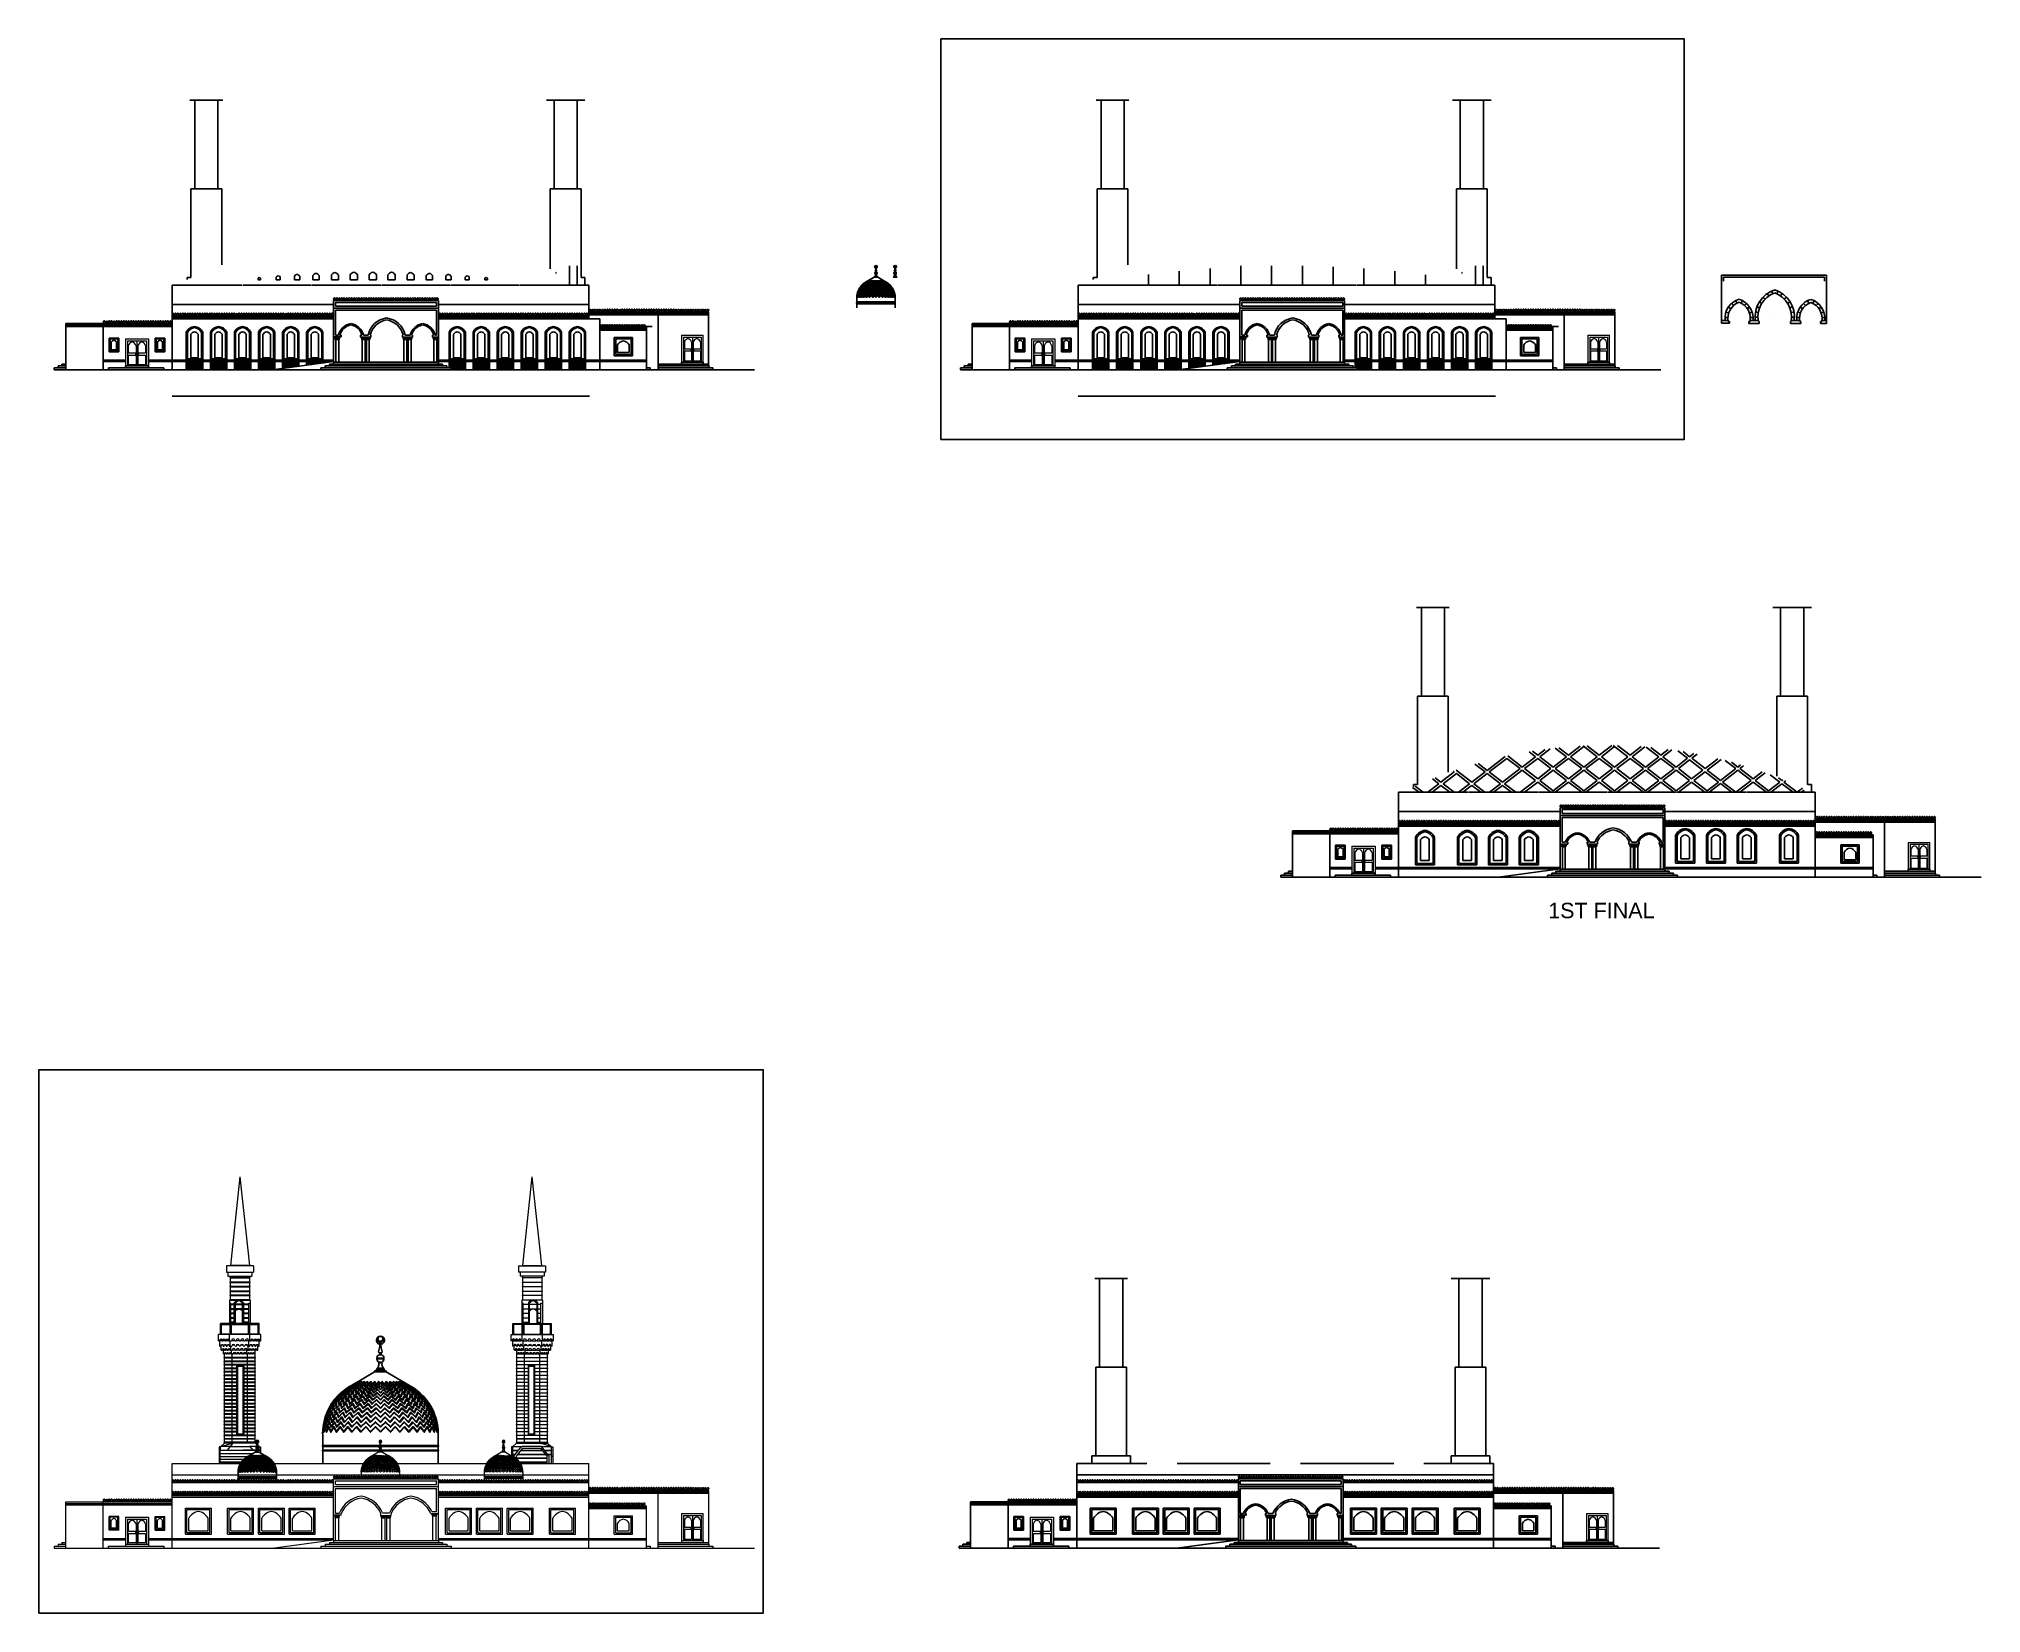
# Model space of a CAD drawing. Header units: inches. Extents: x -6210 to 141093, y -2740 to 21225.
# Drawn here: x 82657 to 88713, y -527 to 4381 of the extents above; entities that cross this region are included whole.
import ezdxf

# ---------------------------------------------------------------- set-up
doc = ezdxf.new("R2010")
doc.units = ezdxf.units.IN
doc.header["$LTSCALE"] = 100
doc.header["$MEASUREMENT"] = 0
for name, color, linetype in [('3d front', 51, 'Continuous'), ('3D WIN FRAME', 254, 'Continuous'), ('beams', 30, 'Continuous'), ('car area', 53, 'Continuous'), ('column', 2, 'Continuous'), ('dome', 40, 'Continuous'), ('FACADE HATCH', 115, 'Continuous'), ('pattern', 24, 'Continuous'), ('steps', 9, 'Continuous'), ('walls', 1, 'Continuous')]:
    doc.layers.add(name, color=color, linetype=linetype)
doc.layers.add('DOOR', color=11, linetype='Continuous', lineweight=5)
doc.styles.get("Standard").update_dxf_attribs({"font": 'arial.ttf', "height": 4})
pattern_1 = [(0, (2825.498, 0), (7.5, 7.5), [7.5, -7.5]), (0, (2825.498, 2.8125), (7.5, 7.5), [7.5, -7.5]), (0, (2825.498, 5.625), (7.5, 7.5), [7.5, -7.5]), (90, (2826.435, 6.5625), (-7.5, 7.5), [7.5, -7.5]), (90, (2829.248, 6.5625), (-7.5, 7.5), [7.5, -7.5]), (90, (2832.06, 6.5625), (-7.5, 7.5), [7.5, -7.5])]

msp = doc.modelspace()

# ---------------------------------------------------------------- texts
at = {"layer": 'walls', "insert": (87363.20558, 1687.61174), "char_height": 48, "attachment_point": 1}
msp.add_mtext_dynamic_manual_height_columns('1ST FINAL', width=604.322173, gutter_width=240, heights=[0], dxfattribs=at)

# ---------------------------------------------------------------- blocks, each defined once
blk = doc.blocks.new('A$C7441049B')
at = {"layer": 'pattern', "color": 6, "linetype": 'ByBlock', "lineweight": 25, "ltscale": 0.07}
for p, q in [((6.1, 2.7, 0), (6.1, 0)), ((8.1, 2.7, 0), (8.1, 0)), ((13.8, 2.7, 0), (13.8, 0, 0)), ((15.8, 2.7, 0), (15.8, 0, 0)), ((21.4, 2.7, 0), (21.4, 0, 0)), ((23.4, 2.7, 0), (23.4, 0, 0)), ((29, 2.7, 0), (29, 0)), ((31, 2.7, 0), (31, 0)), ((36.7, 2.7, 0), (36.7, 0, 0)), ((38.7, 2.7, 0), (38.7, 0, 0)), ((44.3, 2.7, 0), (44.3, 0)), ((46.3, 2.7, 0), (46.3, 0)), ((52, 2.7, 0), (52, 0)), ((54, 2.7, 0), (54, 0))]:
    blk.add_line(p, q, dxfattribs=at)
for centre, start, end in [((7.1, 5.4, 0), 128.29859, 249.41182), ((7.1, 5.4, 0), 290.58816, 51.70141), ((14.8, 5.4, 0), 128.29859, 249.41183), ((14.8, 5.4, 0), 290.58817, 51.70141), ((22.4, 5.4, 0), 128.29859, 249.41183), ((22.4, 5.4, 0), 290.58817, 51.70141), ((30, 5.4, 0), 128.29859, 249.41183), ((30, 5.4, 0), 290.58817, 51.70141), ((37.7, 5.4, 0), 128.29859, 249.41183), ((37.7, 5.4, 0), 290.58817, 51.70141), ((45.3, 5.4, 0), 128.29859, 249.41183), ((45.3, 5.4, 0), 290.58817, 51.70141), ((53, 5.4, 0), 128.29859, 249.41183), ((53, 5.4, 0), 290.58817, 51.70141)]:
    blk.add_arc(centre, 2.84, start, end, dxfattribs=at)
at = {"layer": 'pattern', "color": 6, "linetype": 'ByBlock', "lineweight": 25, "ltscale": 0.07, "extrusion": (0, 0, -1)}
for centre in [(10.1, 3.4, 0), (17.7, 3.4, 0), (25.3, 3.4, 0), (33, 3.4, 0), (40.6, 3.4, 0), (48.2, 3.4, 0), (55.9, 3.4, 0)]:
    blk.add_ellipse(centre, major_axis=(5.41, 3.32), ratio=1, start_param=4.432426, end_param=4.784303, dxfattribs=at)
at = {"layer": 'pattern', "color": 6, "linetype": 'ByBlock', "lineweight": 25, "ltscale": 0.07}
for centre in [(4.2, 3.4, 0), (11.9, 3.4, 0), (19.5, 3.4, 0), (27.1, 3.4, 0), (34.8, 3.4, 0), (42.4, 3.4, 0), (50, 3.4, 0)]:
    blk.add_ellipse(centre, major_axis=(-5.41, 3.32), ratio=1, start_param=4.432426, end_param=4.784303, dxfattribs=at)
blk = doc.blocks.new('dome')
at = {"layer": 'dome', "ltscale": 0.5}
for p, q in [((86157.9, 528.3, 0), (86158, 528.9, 0)), ((86158, 528.9, 0), (86159.5, 528.9, 0)), ((86160.9, 528.9, 0), (86159.5, 528.9, 0)), ((86161, 528.3, 0), (86160.9, 528.9, 0)), ((86159.5, 493.8, 0), (86152.2, 493.8, 0)), ((86152.2, 492.3, 0), (86152.2, 493.8, 0)), ((86159.5, 492.3, 0), (86152.2, 492.3, 0)), ((86155.7, 507.1, 0), (86158.3, 518, 0)), ((86159.5, 485.3, 0), (86156.9, 485.3, 0)), ((86157.6, 522.8, 0), (86157.7, 524.2, 0)), ((86157.7, 500.9, 0), (86157.7, 501.4, 0)), ((86159.5, 501.4, 0), (86157.7, 501.4, 0)), ((86159.5, 500.9, 0), (86157.7, 500.9, 0)), ((86157.9, 504.3, 0), (86157.9, 504.7, 0)), ((86159.5, 504.7, 0), (86157.9, 504.7, 0)), ((86159.5, 504.3, 0), (86157.9, 504.3, 0)), ((86159.5, 522.4, 0), (86158, 522.4, 0)), ((86158, 501.4, 0), (86158, 504.3, 0)), ((86158.3, 518.7, 0), (86158.3, 522.4, 0)), ((86159.5, 518.7, 0), (86158.3, 518.7, 0)), ((86159.5, 518, 0), (86158.3, 518, 0)), ((86159.4, 522.4, 0), (86160.9, 522.4, 0)), ((86159.5, 518.7, 0), (86160.6, 518.7, 0)), ((86159.5, 518, 0), (86160.6, 518, 0)), ((86159.5, 504.7, 0), (86161, 504.7, 0)), ((86159.5, 504.3, 0), (86161, 504.3, 0)), ((86159.5, 501.4, 0), (86161.3, 501.4, 0)), ((86159.5, 500.9, 0), (86161.3, 500.9, 0)), ((86159.5, 493.8, 0), (86166.8, 493.8, 0)), ((86159.5, 492.3, 0), (86166.8, 492.3, 0)), ((86159.5, 485.3, 0), (86162, 485.3, 0)), ((86160.6, 518.7, 0), (86160.6, 522.4, 0)), ((86163.2, 507.1, 0), (86160.6, 518, 0)), ((86160.9, 501.4, 0), (86160.9, 504.3, 0)), ((86161, 504.3, 0), (86161, 504.7, 0)), ((86161.3, 522.8, 0), (86161.2, 524.2, 0)), ((86161.3, 500.9, 0), (86161.3, 501.4, 0)), ((86166.7, 492.3, 0), (86166.7, 493.8, 0)), ((86147.3, 465.5, 0), (86095, 434.5, 0)), ((86147.3, 466.3, 0), (86148.7, 467.8, 0)), ((86147.3, 465.5, 0), (86147.3, 466.3, 0)), ((86171.6, 465.5, 0), (86147.3, 465.5, 0)), ((86148.7, 467.8, 0), (86170.2, 467.8, 0)), ((86151, 467.8, 0), (86151.8, 471.3, 0)), ((86151.8, 471.3, 0), (86167.1, 471.3, 0)), ((86152.5, 471.3, 0), (86152.9, 472.8, 0)), ((86166, 472.8, 0), (86152.9, 472.8, 0)), ((86159.5, 483.8, 0), (86156.9, 483.8, 0)), ((86159.5, 483.8, 0), (86162, 483.8, 0)), ((86166.4, 471.3, 0), (86166, 472.8, 0)), ((86168, 467.8, 0), (86167.1, 471.3, 0)), ((86171.6, 466.3, 0), (86170.2, 467.8, 0)), ((86171.6, 465.5, 0), (86171.6, 466.3, 0)), ((86171.6, 465.5, 0), (86223.9, 434.5, 0)), ((86039.5, 336.5, 0), (86039.5, 311.9, 0)), ((86279.5, 336.5, 0), (86279.5, 311.9, 0)), ((86280.1, 311.9, 0), (86038.8, 311.9, 0)), ((86038.8, 311.9, 0), (86038.8, 310.5, 0)), ((86280.1, 310.5, 0), (86038.8, 310.5, 0)), ((86280.1, 302.3, 0), (86038.8, 302.3, 0)), ((86038.8, 302.3, 0), (86038.8, 300.9, 0)), ((86280.1, 300.9, 0), (86038.8, 300.9, 0)), ((86039.5, 310.5, 0), (86039.5, 302.3, 0)), ((86039.5, 300.9, 0), (86039.5, 275, 0)), ((86279.5, 310.5, 0), (86279.5, 302.3, 0)), ((86279.5, 300.9, 0), (86279.5, 296.6, 0)), ((86279.5, 296.6, 0), (86279.5, 275, 0)), ((86280.1, 311.9, 0), (86280.1, 310.5, 0)), ((86280.1, 302.3, 0), (86280.1, 300.9, 0))]:
    blk.add_line(p, q, dxfattribs=at)
at = {"layer": 'dome', "ltscale": 0.5, "elevation": 0}
for points in [[(86159.5, 438.7), (86155.3, 444), (86149.6, 438.7), (86147.1, 444), (86140.2, 438.9), (86139.4, 444.2), (86131.3, 438.9), (86132.3, 444.3), (86123.4, 439.1), (86126, 444.3), (86116.5, 439.1), (86120.7, 444.4), (86110.8, 439.2), (86116.5, 444.4), (86106.6, 439.2), (86113.6, 444.4), (86104, 439.2), (86112, 444.4), (86103.3, 438.8), (86111.8, 444.4)], [(86159.5, 440.1), (86155.5, 445.3), (86150, 440), (86147.6, 445.2), (86140.8, 440), (86140, 445.1), (86132, 439.8), (86132.9, 445), (86124.1, 439.7), (86126.6, 444.9), (86117.1, 439.6), (86121.3, 444.9), (86111.5, 439.7), (86117.1, 444.8), (86107.3, 439.6), (86114.2, 444.8), (86104.6, 439.6), (86112.6, 444.8), (86103.7, 439.6), (86112.4, 444.8)], [(86159.5, 440.1), (86163.4, 445.3), (86168.9, 440), (86171.3, 445.2), (86178.1, 440), (86178.9, 445.1), (86186.9, 439.8), (86186, 445), (86194.8, 439.7), (86192.3, 444.9), (86201.8, 439.6), (86197.6, 444.9), (86207.4, 439.7), (86201.8, 444.8), (86211.7, 439.6), (86204.7, 444.8), (86214.3, 439.6), (86206.3, 444.8), (86215.3, 439.6), (86206.6, 444.8)], [(86159.5, 438.7), (86163.6, 444), (86169.3, 438.7), (86171.8, 444), (86178.7, 438.9), (86179.5, 444.2), (86187.6, 438.9), (86186.7, 444.3), (86195.5, 439.1), (86192.9, 444.3), (86202.4, 439.1), (86198.2, 444.4), (86208.1, 439.2), (86202.4, 444.4), (86212.3, 439.2), (86205.3, 444.4), (86214.9, 439.2), (86206.9, 444.4), (86215.6, 438.8), (86207.2, 444.4)], [(86159.5, 398), (86151.4, 406.4), (86142.2, 398), (86135.4, 406.4), (86125.4, 398.1), (86120, 406.4), (86109.5, 398.1), (86105.7, 406.5), (86095, 398.1), (86092.9, 406.5), (86082.3, 397.9), (86082, 406.6), (86072.1, 398.2), (86073.4, 406.6), (86064.4, 398.2), (86067.2, 406.5), (86059.4, 398.2), (86064, 406.6), (86058, 398), (86063.5, 406.6)], [(86159.5, 399.4), (86151.5, 407.7), (86142.3, 399.4), (86135.7, 407.7), (86125.7, 399.3), (86120.5, 407.7), (86109.9, 399.3), (86106.3, 407.6), (86095.6, 399.3), (86093.5, 407.6), (86083, 399.2), (86082.6, 407.5), (86072.7, 399.2), (86074, 407.5), (86065, 399.2), (86068, 407.5), (86060.1, 399.2), (86064.7, 407.5), (86058.3, 399.2), (86064.1, 407.5)], [(86159.5, 406.4), (86152, 414.2), (86143.3, 406.4), (86137.2, 414.2), (86127.6, 406.3), (86123, 414.2), (86112.7, 406.5), (86109.7, 414.3), (86099.1, 406.5), (86097.8, 414.4), (86087.2, 406.6), (86087.6, 414.4), (86077.4, 406.6), (86079.5, 414.4), (86070, 406.6), (86073.8, 414.5), (86065.3, 406.6), (86070.7, 414.5), (86063.7, 406.6), (86070.2, 414.5)], [(86159.5, 407.7), (86152.1, 415.5), (86143.5, 407.7), (86137.5, 415.5), (86128, 407.7), (86123.5, 415.4), (86113.2, 407.6), (86110.3, 415.4), (86099.7, 407.6), (86098.4, 415.3), (86087.8, 407.5), (86088.2, 415.3), (86078, 407.5), (86080.2, 415.2), (86070.7, 407.5), (86074.5, 415.2), (86066, 407.5), (86071.4, 415.2), (86064.2, 407.6), (86070.8, 415.2)], [(86159.5, 414.1), (86152.6, 421.3), (86144.5, 414.1), (86139.1, 421.3), (86130, 414.2), (86126, 421.4), (86116.2, 414.3), (86113.9, 421.5), (86103.5, 414.3), (86102.9, 421.5), (86092.4, 414.4), (86093.6, 421.6), (86083.2, 414.4), (86086.1, 421.6), (86076.3, 414.4), (86080.9, 421.7), (86071.9, 414.5), (86078, 421.7), (86070.7, 414.1), (86077.5, 421.6)], [(86159.5, 415.5), (86152.7, 422.7), (86144.7, 415.5), (86139.4, 422.6), (86130.4, 415.4), (86126.5, 422.5), (86116.7, 415.4), (86114.5, 422.5), (86104.1, 415.3), (86103.6, 422.4), (86093.1, 415.3), (86094.3, 422.3), (86083.9, 415.2), (86086.8, 422.3), (86077, 415.2), (86081.6, 422.3), (86072.6, 415.2), (86078.7, 422.3), (86071, 415.2), (86078.2, 422.3)], [(86159.5, 421.3), (86153.3, 427.7), (86145.9, 421.3), (86140.9, 427.8), (86132.4, 421.2), (86129.1, 427.9), (86119.8, 421.4), (86118.1, 428), (86108.2, 421.5), (86108.3, 428), (86098.1, 421.6), (86099.9, 428.1), (86089.6, 421.6), (86093.2, 428.1), (86083.2, 421.6), (86088.5, 428.2), (86079.1, 421.7), (86086.2, 427.6), (86078.1, 420.7), (86085.2, 427.9)], [(86159.5, 422.7), (86153.3, 429.1), (86145.9, 422.7), (86141.3, 429.1), (86132.9, 422.6), (86129.7, 429), (86120.4, 422.5), (86119, 429.2), (86108.9, 422.4), (86108.9, 428.8), (86098.7, 422.4), (86100.6, 428.7), (86090.3, 422.3), (86093.9, 428.7), (86083.9, 422.3), (86089.2, 428.7), (86079.8, 422.3), (86086.6, 428.7), (86078.4, 422.3), (86086.2, 428.7)], [(86159.5, 427.7), (86153.9, 433.4), (86147, 427.8), (86142.7, 433.5), (86134.9, 427.8), (86132.1, 433.6), (86123.5, 427.9), (86122.3, 433.7), (86113.1, 428), (86113.7, 433.8), (86103.9, 428.1), (86106.4, 433.9), (86096.3, 428.1), (86100.6, 433.9), (86090.6, 428.2), (86096.6, 433.9), (86087, 428.2), (86094.5, 433.9), (86085.7, 428.2), (86094.1, 433.9)], [(86159.5, 429.1), (86153.9, 434.8), (86147.3, 429.1), (86143.1, 434.7), (86135.4, 429), (86132.7, 434.6), (86124.1, 428.9), (86123, 434.5), (86113.7, 428.8), (86114.3, 434.4), (86104.6, 428.8), (86107, 434.4), (86097, 428.7), (86101.3, 434.4), (86091.3, 428.7), (86097.3, 434.3), (86087.6, 428.7), (86095.1, 434.3), (86086.4, 428.7), (86094.7, 434.3)], [(86159.5, 433.4), (86154.5, 438.7), (86148.2, 433.5), (86144.8, 438.8), (86137.4, 433.9), (86135.7, 438.9), (86127.1, 433.7), (86127.2, 439), (86117.8, 433.7), (86119.8, 439.1), (86109.8, 433.8), (86113.5, 439.1), (86103.3, 433.9), (86108.6, 439.2), (86098.4, 433.9), (86105.1, 439.2), (86095.3, 433.9), (86103.3, 439.2), (86094.2, 433.9), (86102.9, 439.2)], [(86159.5, 434.8), (86154.7, 440), (86148.5, 434.8), (86145.3, 440), (86138, 435), (86136.3, 439.8), (86127.7, 434.6), (86127.9, 439.7), (86118.5, 434.5), (86120.5, 439.7), (86110.5, 434.4), (86114.2, 439.6), (86104, 434.4), (86109.2, 439.6), (86099, 434.3), (86105.7, 439.6), (86095.9, 434.3), (86103.9, 439.6), (86095, 434.3), (86103.5, 439.6)], [(86159.5, 434.8), (86164.2, 440), (86170.4, 434.8), (86173.6, 440), (86180.9, 435), (86182.6, 439.8), (86191.2, 434.6), (86191, 439.7), (86200.4, 434.5), (86198.4, 439.7), (86208.4, 434.4), (86204.8, 439.6), (86215, 434.4), (86209.7, 439.6), (86219.9, 434.3), (86213.2, 439.6), (86223, 434.3), (86215.1, 439.6), (86223.9, 434.3), (86215.4, 439.6)], [(86159.5, 433.4), (86164.4, 438.7), (86170.7, 433.5), (86174.1, 438.8), (86181.5, 433.9), (86183.2, 438.9), (86191.8, 433.7), (86191.7, 439), (86201.1, 433.7), (86199.1, 439.1), (86209.1, 433.8), (86205.4, 439.1), (86215.6, 433.9), (86210.4, 439.2), (86220.5, 433.9), (86213.8, 439.2), (86223.6, 433.9), (86215.7, 439.2), (86224.7, 433.9), (86216, 439.2)], [(86159.5, 429.1), (86165, 434.8), (86171.6, 429.1), (86175.8, 434.7), (86183.5, 429), (86186.3, 434.6), (86194.8, 428.9), (86196, 434.5), (86205.2, 428.8), (86204.6, 434.4), (86214.3, 428.8), (86211.9, 434.4), (86221.9, 428.7), (86217.6, 434.4), (86227.6, 428.7), (86221.7, 434.3), (86231.3, 428.7), (86223.8, 434.3), (86232.6, 428.7), (86224.2, 434.3)], [(86159.5, 427.7), (86165, 433.4), (86171.9, 427.8), (86176.2, 433.5), (86184, 427.8), (86186.8, 433.6), (86195.4, 427.9), (86196.6, 433.7), (86205.9, 428), (86205.2, 433.8), (86215, 428.1), (86212.5, 433.9), (86222.6, 428.1), (86218.3, 433.9), (86228.3, 428.2), (86222.3, 433.9), (86231.9, 428.2), (86224.4, 433.9), (86233.2, 428.2), (86224.8, 433.9)], [(86159.5, 422.7), (86165.6, 429.1), (86173, 422.7), (86177.6, 429.1), (86186, 422.6), (86189.3, 429), (86198.5, 422.5), (86199.9, 429.2), (86210, 422.4), (86210, 428.8), (86220.2, 422.4), (86218.3, 428.7), (86228.6, 422.3), (86225, 428.7), (86235, 422.3), (86229.7, 428.7), (86239.1, 422.3), (86232.3, 428.7), (86240.5, 422.3), (86232.7, 428.7)], [(86159.5, 421.3), (86165.6, 427.7), (86173, 421.3), (86178, 427.8), (86186.5, 421.2), (86189.8, 427.9), (86199.1, 421.4), (86200.8, 428), (86210.7, 421.5), (86210.6, 428), (86220.9, 421.6), (86219, 428.1), (86229.3, 421.6), (86225.7, 428.1), (86235.7, 421.6), (86230.4, 428.2), (86239.8, 421.7), (86232.7, 427.6), (86240.8, 420.7), (86233.7, 427.9)], [(86159.5, 415.5), (86166.2, 422.7), (86174.2, 415.5), (86179.5, 422.6), (86188.5, 415.4), (86192.4, 422.5), (86202.2, 415.4), (86204.4, 422.5), (86214.8, 415.3), (86215.3, 422.4), (86225.8, 415.3), (86224.6, 422.3), (86235, 415.2), (86232.1, 422.3), (86241.9, 415.2), (86237.4, 422.3), (86246.3, 415.2), (86240.2, 422.3), (86247.9, 415.2), (86240.7, 422.3)], [(86159.5, 414.1), (86166.3, 421.3), (86174.4, 414.1), (86179.9, 421.3), (86188.9, 414.2), (86192.9, 421.4), (86202.7, 414.3), (86205, 421.5), (86215.4, 414.3), (86216, 421.5), (86226.5, 414.4), (86225.3, 421.6), (86235.7, 414.4), (86232.8, 421.6), (86242.6, 414.4), (86238, 421.7), (86247, 414.5), (86240.9, 421.7), (86248.2, 414.1), (86241.4, 421.6)], [(86159.5, 407.7), (86166.8, 415.5), (86175.4, 407.7), (86181.4, 415.5), (86190.9, 407.7), (86195.5, 415.4), (86205.7, 407.6), (86208.6, 415.4), (86219.2, 407.6), (86220.5, 415.3), (86231.1, 407.5), (86230.7, 415.3), (86240.9, 407.5), (86238.8, 415.2), (86248.3, 407.5), (86244.5, 415.2), (86252.9, 407.5), (86247.5, 415.2), (86254.7, 407.6), (86248.1, 415.2)], [(86159.5, 406.4), (86166.9, 414.2), (86175.6, 406.4), (86181.7, 414.2), (86191.3, 406.3), (86195.9, 414.2), (86206.2, 406.5), (86209.2, 414.3), (86219.8, 406.5), (86221.1, 414.4), (86231.7, 406.6), (86231.3, 414.4), (86241.5, 406.6), (86239.4, 414.4), (86248.9, 406.6), (86245.1, 414.5), (86253.6, 406.6), (86248.2, 414.5), (86255.3, 406.6), (86248.8, 414.5)], [(86159.5, 399.4), (86167.4, 407.7), (86176.6, 399.4), (86183.2, 407.7), (86193.2, 399.3), (86198.4, 407.7), (86209, 399.3), (86212.6, 407.6), (86223.4, 399.3), (86225.4, 407.6), (86235.9, 399.2), (86236.3, 407.5), (86246.2, 399.2), (86244.9, 407.5), (86253.9, 399.2), (86250.9, 407.5), (86258.8, 399.2), (86254.2, 407.5), (86260.6, 399.2), (86254.8, 407.5)], [(86159.5, 398), (86167.5, 406.4), (86176.8, 398), (86183.5, 406.4), (86193.5, 398.1), (86198.9, 406.4), (86209.4, 398.1), (86213.2, 406.5), (86223.9, 398.1), (86226, 406.5), (86236.6, 397.9), (86236.9, 406.6), (86246.8, 398.2), (86245.5, 406.6), (86254.6, 398.2), (86251.7, 406.5), (86259.5, 398.2), (86254.9, 406.6), (86260.9, 398), (86255.4, 406.6)], [(86159.5, 360.3), (86149.5, 370.2), (86139.1, 360.3), (86129.9, 370.2), (86119.4, 360.3), (86111.2, 370.2), (86101, 360.3), (86094, 370.2), (86084.4, 360.3), (86078.7, 370.3), (86070, 360.3), (86066, 370.3), (86058.3, 360.3), (86055.9, 370.3), (86049.6, 360.3), (86048.9, 370.3), (86044.1, 360.3), (86045.2, 370.3), (86042.2, 360.3), (86044.6, 370.3)], [(86159.5, 361.7), (86149.5, 371.6), (86139.1, 361.7), (86130, 371.6), (86119.5, 361.7), (86111.4, 371.6), (86101.1, 361.7), (86094.2, 371.6), (86084.5, 361.7), (86079.1, 371.6), (86070.2, 361.6), (86066.3, 371.5), (86058.6, 361.6), (86056.3, 371.5), (86049.9, 361.6), (86049.3, 371.6), (86044.4, 361.6), (86045.6, 371.5), (86042.3, 361.7), (86044.9, 371.5)], [(86159.5, 370.2), (86149.9, 379.9), (86139.6, 370.2), (86130.9, 379.9), (86120.4, 370.2), (86112.8, 379.9), (86102.3, 370.2), (86096.1, 379.9), (86086.1, 370.2), (86081.3, 379.9), (86072, 370.3), (86068.9, 379.9), (86060.6, 370.3), (86059.1, 380), (86052, 370.3), (86052.3, 380), (86046.6, 370.3), (86048.6, 379.9), (86044.7, 370.3), (86048.1, 379.9)], [(86159.5, 371.6), (86149.9, 381.2), (86139.7, 371.6), (86131, 381.2), (86120.5, 371.6), (86113.1, 381.2), (86102.6, 371.6), (86096.5, 381.2), (86086.3, 371.6), (86081.7, 381.2), (86072.3, 371.5), (86069.3, 381.2), (86060.9, 371.5), (86059.6, 381.1), (86052.4, 371.5), (86052.8, 381.1), (86047, 371.5), (86049.1, 381.1), (86045.1, 371.5), (86048.5, 381.1)], [(86159.5, 379.9), (86150.3, 389.2), (86140.3, 379.9), (86132.2, 389.2), (86121.7, 379.9), (86114.9, 389.2), (86104.2, 379.9), (86098.8, 389.2), (86088.5, 379.9), (86084.6, 389.2), (86074.8, 379.9), (86072.6, 389.3), (86063.7, 379.9), (86063.1, 389.3), (86055.3, 380), (86056.5, 389.3), (86050.1, 380), (86053, 389.3), (86048.2, 380), (86052.4, 389.3)], [(86159.5, 381.2), (86150.3, 390.5), (86140.4, 381.2), (86132.4, 390.5), (86121.9, 381.2), (86115.2, 390.5), (86104.5, 381.2), (86099.3, 390.5), (86088.8, 381.2), (86085.1, 390.4), (86075.2, 381.2), (86073.1, 390.4), (86064.1, 381.2), (86063.7, 390.4), (86055.7, 381.2), (86057.1, 390.4), (86050.5, 381.1), (86053.5, 390.4), (86048.5, 381.2), (86052.9, 390.4)], [(86159.5, 390.5), (86150.9, 399.4), (86141.3, 390.5), (86133.9, 399.4), (86123.7, 390.5), (86117.7, 399.3), (86107, 390.5), (86102.6, 399.3), (86091.9, 390.4), (86089, 399.2), (86078.8, 390.4), (86077.6, 399.2), (86068, 390.4), (86068.5, 399.2), (86060, 390.4), (86062.1, 399.2), (86054.9, 390.4), (86058.7, 399.2), (86052.8, 390.5), (86058.1, 399.2)], [(86159.5, 389.2), (86150.8, 398), (86141.1, 389.2), (86133.7, 398), (86123.4, 389.2), (86117.3, 398.1), (86106.6, 389.1), (86102.1, 398.1), (86091.5, 389.2), (86088.5, 398.1), (86078.3, 389.3), (86077, 398.2), (86067.5, 389.3), (86067.9, 398.2), (86059.4, 389.3), (86061.5, 398.1), (86054.3, 389.3), (86058.1, 398.2), (86052.8, 389.2), (86057.5, 398.2)], [(86159.5, 390.5), (86168, 399.4), (86177.6, 390.5), (86185, 399.4), (86195.3, 390.5), (86201.2, 399.3), (86211.9, 390.5), (86216.4, 399.3), (86227, 390.4), (86229.9, 399.2), (86240.1, 390.4), (86241.3, 399.2), (86250.9, 390.4), (86250.4, 399.2), (86258.9, 390.4), (86256.8, 399.2), (86264, 390.4), (86260.2, 399.2), (86266.1, 390.5), (86260.8, 399.2)], [(86159.5, 389.2), (86168.1, 398), (86177.8, 389.2), (86185.2, 398), (86195.5, 389.2), (86201.6, 398.1), (86212.3, 389.1), (86216.8, 398.1), (86227.4, 389.2), (86230.4, 398.1), (86240.6, 389.3), (86241.9, 398.2), (86251.4, 389.3), (86251, 398.2), (86259.5, 389.3), (86257.4, 398.1), (86264.6, 389.3), (86260.8, 398.2), (86266.1, 389.2), (86261.4, 398.2)], [(86159.5, 381.2), (86168.6, 390.5), (86178.5, 381.2), (86186.5, 390.5), (86197, 381.2), (86203.7, 390.5), (86214.4, 381.2), (86219.7, 390.5), (86230.1, 381.2), (86233.8, 390.4), (86243.7, 381.2), (86245.8, 390.4), (86254.8, 381.2), (86255.2, 390.4), (86263.2, 381.2), (86261.8, 390.4), (86268.4, 381.1), (86265.4, 390.4), (86270.4, 381.2), (86266, 390.4)], [(86159.5, 379.9), (86168.6, 389.2), (86178.7, 379.9), (86186.7, 389.2), (86197.2, 379.9), (86204.1, 389.2), (86214.7, 379.9), (86220.1, 389.2), (86230.5, 379.9), (86234.3, 389.2), (86244.1, 379.9), (86246.3, 389.3), (86255.3, 379.9), (86255.8, 389.3), (86263.6, 380), (86262.4, 389.3), (86268.8, 380), (86266, 389.3), (86270.7, 380), (86266.5, 389.3)], [(86159.5, 371.6), (86169.1, 381.2), (86179.3, 371.6), (86187.9, 381.2), (86198.4, 371.6), (86205.9, 381.2), (86216.3, 371.6), (86222.5, 381.2), (86232.6, 371.6), (86237.2, 381.2), (86246.6, 371.5), (86249.6, 381.2), (86258, 371.5), (86259.3, 381.1), (86266.5, 371.5), (86266.1, 381.1), (86271.9, 371.5), (86269.8, 381.1), (86273.8, 371.5), (86270.4, 381.1)], [(86159.5, 370.2), (86169.1, 379.9), (86179.3, 370.2), (86188, 379.9), (86198.6, 370.2), (86206.1, 379.9), (86216.6, 370.2), (86222.8, 379.9), (86232.8, 370.2), (86237.6, 379.9), (86246.9, 370.3), (86250, 379.9), (86258.3, 370.3), (86259.8, 380), (86266.9, 370.3), (86266.6, 380), (86272.3, 370.3), (86270.3, 379.9), (86274.2, 370.3), (86270.8, 379.9)], [(86159.5, 361.7), (86169.4, 371.6), (86179.8, 361.7), (86188.9, 371.6), (86199.4, 361.7), (86207.6, 371.6), (86217.8, 361.7), (86224.7, 371.6), (86234.4, 361.7), (86239.9, 371.6), (86248.7, 361.6), (86252.6, 371.5), (86260.3, 361.6), (86262.6, 371.5), (86269, 361.6), (86269.6, 371.6), (86274.5, 361.6), (86273.3, 371.5), (86276.6, 361.7), (86274, 371.5)], [(86159.5, 360.3), (86169.4, 370.2), (86179.8, 360.3), (86189.1, 370.2), (86199.5, 360.3), (86207.8, 370.2), (86217.9, 360.3), (86225, 370.2), (86234.6, 360.3), (86240.2, 370.3), (86248.9, 360.3), (86253, 370.3), (86260.6, 360.3), (86263, 370.3), (86269.3, 360.3), (86270, 370.3), (86274.8, 360.3), (86273.7, 370.3), (86276.8, 360.3), (86274.3, 370.3)], [(86159.5, 339.9), (86149.1, 350.2), (86138.8, 339.9), (86128.8, 350.2), (86118.9, 339.9), (86109.4, 350.2), (86100.1, 339.9), (86091.5, 350.2), (86083.1, 339.9), (86075.8, 350.2), (86068.4, 339.9), (86062.6, 350.2), (86056.4, 339.9), (86052.1, 350.2), (86047.4, 339.9), (86044.8, 350.2), (86041.7, 339.9), (86040.9, 350.2), (86039.7, 339.9), (86040.3, 350.2)], [(86159.5, 341.3), (86149.1, 351.5), (86138.8, 341.3), (86128.8, 351.5), (86118.9, 341.3), (86109.4, 351.5), (86100.1, 341.3), (86091.6, 351.5), (86083.1, 341.3), (86075.9, 351.5), (86068.4, 341.3), (86062.6, 351.5), (86056.4, 341.3), (86052.2, 351.5), (86047.4, 341.3), (86045, 351.5), (86041.8, 341.3), (86041.1, 351.5), (86039.8, 341.3), (86040.3, 350.3)], [(86159.5, 350.2), (86149.3, 360.3), (86138.9, 350.2), (86129.1, 360.3), (86118.9, 350.2), (86110, 360.3), (86100.2, 350.2), (86092.4, 360.3), (86083.4, 350.2), (86076.9, 360.3), (86068.8, 350.2), (86063.8, 360.3), (86056.9, 350.2), (86053.6, 360.3), (86048.1, 350.2), (86046.4, 360.3), (86042.5, 350.2), (86042.6, 360.3), (86040.5, 350.2), (86042, 360.3)], [(86159.5, 351.5), (86149.3, 361.7), (86138.9, 351.5), (86129.2, 361.7), (86118.9, 351.5), (86110.1, 361.7), (86100.3, 351.5), (86092.6, 361.7), (86083.5, 351.5), (86077.1, 361.6), (86068.9, 351.5), (86064, 361.6), (86057.1, 351.5), (86053.8, 361.6), (86048.2, 351.5), (86046.7, 361.6), (86042.6, 351.5), (86042.9, 361.6), (86040.7, 351.5), (86042.2, 361.6)], [(86159.5, 351.5), (86169.7, 361.7), (86180.1, 351.5), (86189.7, 361.7), (86200, 351.5), (86208.8, 361.7), (86218.6, 351.5), (86226.3, 361.7), (86235.5, 351.5), (86241.8, 361.6), (86250, 351.5), (86254.9, 361.6), (86261.9, 351.5), (86265.1, 361.6), (86270.7, 351.5), (86272.2, 361.6), (86276.3, 351.5), (86276, 361.6), (86278.2, 351.5), (86276.7, 361.6)], [(86159.5, 350.2), (86169.7, 360.3), (86180.1, 350.2), (86189.8, 360.3), (86200, 350.2), (86208.9, 360.3), (86218.7, 350.2), (86226.5, 360.3), (86235.5, 350.2), (86242, 360.3), (86250.1, 350.2), (86255.1, 360.3), (86262, 350.2), (86265.3, 360.3), (86270.9, 350.2), (86272.5, 360.3), (86276.5, 350.2), (86276.3, 360.3), (86278.4, 350.2), (86276.9, 360.3)], [(86159.5, 341.3), (86169.8, 351.5), (86180.1, 341.3), (86190.1, 351.5), (86200.1, 341.3), (86209.5, 351.5), (86218.8, 341.3), (86227.3, 351.5), (86235.8, 341.3), (86243, 351.5), (86250.5, 341.3), (86256.4, 351.5), (86262.5, 341.3), (86266.7, 351.5), (86271.5, 341.3), (86273.9, 351.5), (86277.1, 341.3), (86277.8, 351.5), (86279.1, 341.3), (86278.6, 350.3)], [(86159.5, 339.9), (86169.8, 350.2), (86180.1, 339.9), (86190.1, 350.2), (86200.1, 339.9), (86209.5, 350.2), (86218.8, 339.9), (86227.4, 350.2), (86235.8, 339.9), (86243.1, 350.2), (86250.5, 339.9), (86256.4, 350.2), (86262.5, 339.9), (86266.8, 350.2), (86271.5, 339.9), (86274.1, 350.2), (86277.2, 339.9), (86278, 350.2), (86279.2, 339.9), (86278.6, 350.2)]]:
    blk.add_lwpolyline(points, dxfattribs=at)
at = {"layer": 'dome', "ltscale": 0.5}
for centre, radius, start, end in [((86159.5, 530.9, 0), 8.49, 90, 257.3637), ((86159.5, 532.8, 0), 6.65, 90, 269.5624), ((86159.5, 533.9, 0), 5.17, 90.5627, 252.721), ((86159.5, 523.8, 0), 1.85, 91.5717, 168.6772), ((86159.5, 529, 0), 1.75, 206.0479, 268.3405), ((86159.4, 532.8, 0), 6.65, 270.4376, 90), ((86159.4, 530.9, 0), 8.49, 282.6363, 90), ((86159.4, 533.9, 0), 5.17, 287.279, 89.4373), ((86159.4, 529, 0), 1.75, 271.6595, 333.9521), ((86159.4, 523.8, 0), 1.85, 11.3228, 88.4283), ((86159.5, 493.8, 0), 7.38, 104.7075, 180), ((86159.5, 492.3, 0), 7.38, 180, 251.8051), ((86157.9, 506.9, 0), 2.22, 174.1265, 270), ((86156.7, 484.5, 0), 0.738, 90, 270), ((86158, 522.8, 0), 0.369, 176.6335, 270), ((86158.3, 518.4, 0), 0.369, 90, 270), ((86160.6, 518.4, 0), 0.369, 270, 90), ((86160.9, 522.8, 0), 0.369, 270, 3.3665), ((86161, 506.9, 0), 2.22, 270, 5.8735), ((86159.4, 493.8, 0), 7.38, 0, 75.2925), ((86159.4, 492.3, 0), 7.38, 288.1949, 0), ((86162.2, 484.5, 0), 0.738, 270, 90), ((86144.7, 481, 0), 11.6, 314.8491, 9.5944), ((86156.9, 483.1, 0), 0.738, 90, 189.5944), ((86162, 483.1, 0), 0.738, 350.4056, 90), ((86174.2, 481, 0), 11.6, 170.4056, 225.1509), ((86153.3, 336.7, 0), 113.9, 120.825, 180.0925), ((86165.6, 336.7, 0), 113.9, 359.9075, 59.175)]:
    blk.add_arc(centre, radius, start, end, dxfattribs=at)

# ---------------------------------------------------------------- hatches: boundary and pattern name
at = {"layer": 'FACADE HATCH'}
h = msp.add_hatch(dxfattribs=at)
h.set_pattern_fill('EARTH', color=256, scale=30)
h.paths.add_polyline_path([(83539.24949, 3383.61739), (83495.89949, 3383.61739), (83495.89949, 3363.95916), (83539.24949, 3369.72198)])
h.paths.add_polyline_path([(83464.24949, 3383.61739), (83420.89949, 3383.61739), (83420.89949, 3353.98887), (83464.24949, 3359.75169)])
h.paths.add_polyline_path([(83389.24949, 3383.61739), (83345.89949, 3383.61739), (83345.89949, 3349.11739), (83384.25455, 3349.11739), (83389.24949, 3349.78141)])
h.paths.add_polyline_path([(83314.24949, 3383.61739), (83270.89949, 3383.61739), (83270.89949, 3349.11739), (83314.24949, 3349.11739)])
h.paths.add_polyline_path([(83239.24949, 3383.61739), (83195.89949, 3383.61739), (83195.89949, 3349.11739), (83239.24949, 3349.11739)])
h.paths.add_polyline_path([(83164.24949, 3383.61739), (83120.89949, 3383.61739), (83120.89949, 3349.11739), (83164.24949, 3349.11739)])
h = msp.add_hatch(dxfattribs=at)
h.set_pattern_fill('EARTH', color=256, scale=30)
h.paths.add_polyline_path([(83983.24949, 3383.61739), (83939.89949, 3383.61739), (83939.89949, 3355.11739), (83942.31449, 3355.11739), (83942.31449, 3349.11739), (83983.24949, 3349.11739)])
h = msp.add_hatch(dxfattribs=at)
h.set_pattern_fill('EARTH', color=256, scale=30)
h.paths.add_polyline_path([(84058.24949, 3383.61739), (84014.89949, 3383.61739), (84014.89949, 3349.11739), (84058.24949, 3349.11739)])
h.paths.add_polyline_path([(84133.24949, 3383.61739), (84089.89949, 3383.61739), (84089.89949, 3349.11739), (84133.24949, 3349.11739)])
h.paths.add_polyline_path([(84208.24949, 3383.61739), (84164.89949, 3383.61739), (84164.89949, 3349.11739), (84208.24949, 3349.11739)])
h.paths.add_polyline_path([(84283.24949, 3383.61739), (84239.89949, 3383.61739), (84239.89949, 3349.11739), (84283.24949, 3349.11739)])
h.paths.add_polyline_path([(84358.24949, 3383.61739), (84314.89949, 3383.61739), (84314.89949, 3349.11739), (84358.24949, 3349.11739)])
h = msp.add_hatch(dxfattribs=at)
h.set_pattern_fill('EARTH', color=256, scale=30)
h.set_pattern_definition(pattern_1)
h.paths.add_polyline_path([(86364.74734, 3383.61739), (86321.39734, 3383.61739), (86321.39734, 3363.95916), (86364.74734, 3369.72198)])
h.paths.add_polyline_path([(86289.74734, 3383.61739), (86246.39734, 3383.61739), (86246.39734, 3353.98887), (86289.74734, 3359.75169)])
h.paths.add_polyline_path([(86214.74734, 3383.61739), (86171.39734, 3383.61739), (86171.39734, 3349.11739), (86209.75241, 3349.11739), (86214.74734, 3349.78141)])
h.paths.add_polyline_path([(86139.74734, 3383.61739), (86096.39734, 3383.61739), (86096.39734, 3349.11739), (86139.74734, 3349.11739)])
h.paths.add_polyline_path([(86064.74734, 3383.61739), (86021.39734, 3383.61739), (86021.39734, 3349.11739), (86064.74734, 3349.11739)])
h.paths.add_polyline_path([(85989.74734, 3383.61739), (85946.39734, 3383.61739), (85946.39734, 3349.11739), (85989.74734, 3349.11739)])
h = msp.add_hatch(dxfattribs=at)
h.set_pattern_fill('EARTH', color=256, scale=30)
h.set_pattern_definition(pattern_1)
h.paths.add_polyline_path([(86808.74734, 3383.61739), (86765.39734, 3383.61739), (86765.39734, 3355.11739), (86767.81234, 3355.11739), (86767.81234, 3349.11739), (86808.74734, 3349.11739)])
h = msp.add_hatch(dxfattribs=at)
h.set_pattern_fill('EARTH', color=256, scale=30)
h.set_pattern_definition(pattern_1)
h.paths.add_polyline_path([(86883.74734, 3383.61739), (86840.39734, 3383.61739), (86840.39734, 3349.11739), (86883.74734, 3349.11739)])
h.paths.add_polyline_path([(86958.74734, 3383.61739), (86915.39734, 3383.61739), (86915.39734, 3349.11739), (86958.74734, 3349.11739)])
h.paths.add_polyline_path([(87033.74734, 3383.61739), (86990.39734, 3383.61739), (86990.39734, 3349.11739), (87033.74734, 3349.11739)])
h.paths.add_polyline_path([(87108.74734, 3383.61739), (87065.39734, 3383.61739), (87065.39734, 3349.11739), (87108.74734, 3349.11739)])
h.paths.add_polyline_path([(87183.74734, 3383.61739), (87140.39734, 3383.61739), (87140.39734, 3349.11739), (87183.74734, 3349.11739)])

# ---------------------------------------------------------------- linework, layer by layer
msp.add_lwpolyline([(82657.24185, -526.65368), (84915.8931, -526.65368), (84915.8931, 1167.33476), (82657.24185, 1167.33476)], close=True)
at = {"layer": '3d front'}
for p, q in [((87904.00843, 3512.52002), (87903.6561, 3512.52002)), ((87923.74027, 3502.99558), (87904.00843, 3502.99558)), ((87928.04152, 3493.99558), (87904.00843, 3493.99558)), ((87928.04152, 3499.99558), (87924.02155, 3499.99558)), ((87928.04152, 3493.99558), (87928.04152, 3499.99558)), ((87992.42148, 3499.99558), (87988.51878, 3499.99558)), ((87988.51878, 3499.99558), (87988.51878, 3493.69972)), ((87988.51878, 3493.69972), (88020.51878, 3493.69972)), ((87992.85008, 3502.69972), (88017.91966, 3502.69972)), ((88020.51878, 3499.99558), (88018.36024, 3499.99558)), ((88020.51878, 3493.69972), (88020.51878, 3499.99558)), ((88120.67706, 3499.99558), (88118.51872, 3499.99558)), ((88118.51872, 3493.69972), (88118.51872, 3499.99558)), ((88118.51872, 3493.69972), (88150.50718, 3493.69972)), ((88121.11372, 3502.69972), (88147.33585, 3502.69972)), ((88150.50718, 3499.99558), (88147.75269, 3499.99558)), ((88150.50718, 3493.69972), (88150.50718, 3499.99558)), ((88212.50712, 3499.69972), (88212.50712, 3493.69972)), ((88212.50712, 3499.69972), (88216.07031, 3499.69972)), ((88212.50712, 3493.69972), (88231.00843, 3493.69972)), ((88216.48391, 3502.69972), (88231.00843, 3502.69972))]:
    msp.add_line(p, q, dxfattribs=at)
for centre, radius, start, end in [((88096.3913, 3514.09702), 88.295, 107.714228236, 187.41655237), ((88096.3913, 3514.09702), 79.295, 109.809465459, 190.243691573), ((88042.4913, 3514.00785), 79.43147, 349.839450757, 70.107207943), ((88042.4913, 3514.00785), 88.43147, 352.653214765, 72.199028047), ((87976.25945, 3509.70715), 61.94629, 106.830526482, 186.219923856), ((87976.25945, 3509.70715), 52.94629, 109.809465459, 190.569211323), ((87940.26973, 3509.64761), 53.03741, 349.514576868, 70.107207943), ((87940.26973, 3509.64761), 62.03741, 353.569656402, 73.081398845), ((88199.85503, 3509.41129), 61.94629, 106.830526482, 186.219923856), ((88199.85503, 3509.41129), 52.94629, 109.809465459, 190.243691573), ((88163.86531, 3509.35175), 53.03741, 349.514576868, 70.107207943), ((88163.86531, 3509.35175), 62.03741, 353.844560164, 73.081398845)]:
    msp.add_arc(centre, radius, start, end, dxfattribs=at)
at = {"layer": '3D WIN FRAME'}
for p, q in [((88039.80087, 3569.64177), (88032.70027, 3575.24813)), ((88051.30961, 3579.32997), (88045.92997, 3586.55156)), ((88063.335, 3586.20655), (88059.51643, 3594.36321)), ((88076.35009, 3585.86146), (88080.17822, 3594.00673)), ((88087.7279, 3579.32997), (88093.10754, 3586.55156)), ((88099.23664, 3569.64177), (88106.33724, 3575.24813)), ((87923.38793, 3512.52002), (87914.37706, 3512.52002)), ((87926.18123, 3526.89672), (87917.39196, 3528.99345)), ((87933.05551, 3540.31318), (87924.74489, 3544.11054)), ((87941.70186, 3549.94439), (87935.2256, 3556.11368)), ((87951.72782, 3556.6287), (87947.90925, 3564.78536)), ((87964.86254, 3556.6287), (87968.68111, 3564.78536)), ((87964.90045, 3556.61883), (87968.7317, 3564.77072)), ((87974.88849, 3549.94439), (87981.36475, 3556.11368)), ((87983.53485, 3540.31318), (87991.84547, 3544.11054)), ((87990.40913, 3526.89672), (87999.1984, 3528.99345)), ((87993.20242, 3512.52002), (88002.2133, 3512.52002)), ((88017.09988, 3513.34429), (88008.09951, 3513.34429)), ((88018.22136, 3527.40705), (88009.45011, 3529.49948)), ((88022.37136, 3542.53547), (88014.17138, 3546.28227)), ((88029.24109, 3556.26982), (88021.72986, 3561.23168)), ((88069.52202, 3513.34429), (88069.52008, 3513.34429)), ((88109.79642, 3556.26982), (88117.30764, 3561.23168)), ((88116.66615, 3542.53547), (88124.86613, 3546.28227)), ((88120.81615, 3527.40705), (88129.5874, 3529.49948)), ((88121.93763, 3513.34429), (88130.93799, 3513.34429)), ((88149.77681, 3526.60086), (88140.98754, 3528.69759)), ((88156.65109, 3540.01732), (88148.34047, 3543.81468)), ((88165.29744, 3549.64853), (88158.82118, 3555.81782)), ((88175.3234, 3556.33284), (88171.50483, 3564.4895)), ((88188.45812, 3556.33284), (88192.27669, 3564.4895)), ((88188.49603, 3556.32297), (88192.32728, 3564.47486)), ((88198.48407, 3549.64853), (88204.96033, 3555.81782)), ((88207.13043, 3540.01732), (88215.44105, 3543.81468)), ((88214.00471, 3526.60086), (88222.79398, 3528.69759)), ((88146.98352, 3512.22416), (88137.97264, 3512.22416)), ((88216.798, 3512.22416), (88225.80888, 3512.22416))]:
    msp.add_line(p, q, dxfattribs=at)
at = {"layer": 'beams'}
for p, q in [((84267.57449, 3650.03378), (84270.85009, 3652.55302)), ((87093.07234, 3650.03378), (87096.34794, 3652.55302)), ((83744.45162, 3606.77597), (83744.48857, 3606.80439)), ((86569.94948, 3606.77597), (86569.98642, 3606.80439)), ((87166.25936, 2095.39119), (87134.78437, 2119.59834)), ((87172.8206, 2100.43738), (87144.32741, 2122.35125)), ((87172.8206, 2100.43738), (87229.20981, 2143.80584)), ((87179.38183, 2095.39119), (87234.36741, 2137.68013)), ((87275.80618, 2105.80993), (87234.36741, 2137.68013)), ((87282.36741, 2110.85612), (87237.24488, 2145.55947)), ((87282.36741, 2110.85612), (87323.80618, 2142.72632)), ((87288.92864, 2105.80993), (87330.36741, 2137.68013)), ((87323.80618, 2142.72632), (87303.61496, 2158.25521)), ((87330.36741, 2147.77251), (87314.43528, 2160.02577)), ((87330.36741, 2147.77251), (87353.70892, 2165.72427)), ((87371.80618, 2105.80993), (87330.36741, 2137.68013)), ((87336.92864, 2142.72632), (87369.46813, 2167.75216)), ((87378.36741, 2110.85612), (87336.92864, 2142.72632)), ((87378.36741, 2110.85612), (87419.80618, 2142.72632)), ((87384.92864, 2105.80993), (87426.36741, 2137.68013)), ((87419.80618, 2142.72632), (87384.93905, 2169.54233)), ((87426.36741, 2147.77251), (87396.46771, 2170.76811)), ((87426.36741, 2147.77251), (87463.14222, 2176.0557)), ((87467.80618, 2105.80993), (87426.36741, 2137.68013)), ((87432.92864, 2142.72632), (87474.36741, 2174.59652)), ((87474.36741, 2110.85612), (87432.92864, 2142.72632)), ((87515.80618, 2142.72632), (87471.86476, 2176.52129)), ((87474.36741, 2110.85612), (87515.80618, 2142.72632)), ((87480.92864, 2105.80993), (87522.36741, 2137.68013)), ((87522.36741, 2147.77251), (87484.2444, 2177.09259)), ((87522.36741, 2147.77251), (87562.04084, 2178.28501)), ((87563.80618, 2105.80993), (87522.36741, 2137.68013)), ((87528.92864, 2142.72632), (87570.36741, 2174.59652)), ((87570.36741, 2110.85612), (87528.92864, 2142.72632)), ((87611.80618, 2142.72632), (87565.62964, 2178.2403)), ((87570.36741, 2110.85612), (87611.80618, 2142.72632)), ((87576.92864, 2105.80993), (87618.36741, 2137.68013)), ((87618.36741, 2147.77251), (87579.0715, 2177.99466)), ((87618.36741, 2147.77251), (87653.03074, 2174.43178)), ((87659.80618, 2105.80993), (87618.36741, 2137.68013)), ((87624.92864, 2142.72632), (87664.94985, 2173.50629)), ((87666.36741, 2110.85612), (87624.92864, 2142.72632)), ((87666.36741, 2110.85612), (87707.80618, 2142.72632)), ((87707.80618, 2142.72632), (87668.12725, 2173.24304)), ((87672.92864, 2105.80993), (87714.36741, 2137.68013)), ((87714.36741, 2147.77251), (87682.9685, 2171.92114)), ((87714.36741, 2147.77251), (87737.70892, 2165.72427)), ((87755.80618, 2105.80993), (87714.36741, 2137.68013)), ((87720.92864, 2142.72632), (87748.8571, 2164.20586)), ((87762.36741, 2110.85612), (87720.92864, 2142.72632)), ((87762.36741, 2110.85612), (87797.65803, 2137.99783)), ((87797.65803, 2137.99783), (87767.04671, 2161.54073)), ((87768.92864, 2105.80993), (87804.21926, 2132.95164)), ((87804.21926, 2143.04402), (87783.58339, 2158.91489)), ((87804.21926, 2143.04402), (87817.14707, 2152.98669)), ((87845.65803, 2101.08144), (87804.21926, 2132.95164)), ((87810.78049, 2137.99783), (87827.64335, 2150.96691)), ((87852.21926, 2106.12763), (87810.78049, 2137.99783)), ((87852.21926, 2106.12763), (87892.10512, 2136.80351)), ((87858.78049, 2101.08144), (87902.03614, 2134.34898)), ((87947.80618, 2105.80993), (87915.01394, 2131.03016)), ((87954.36741, 2110.85612), (87935.16383, 2125.62543)), ((87022.25936, 2058.4748), (87002.22795, 2073.88079)), ((87028.8206, 2063.52099), (87010.89232, 2077.30947)), ((87028.8206, 2063.52099), (87070.25936, 2095.39119)), ((87035.38183, 2058.4748), (87076.8206, 2090.345)), ((87070.25936, 2095.39119), (87066.91257, 2097.96518)), ((87124.8206, 2063.52099), (87075.99527, 2101.07213)), ((87076.8206, 2100.43738), (87078.93493, 2102.0635)), ((87118.25936, 2058.4748), (87076.8206, 2090.345)), ((87083.38183, 2095.39119), (87083.81206, 2095.72208)), ((87124.8206, 2063.52099), (87166.25936, 2095.39119)), ((87131.38183, 2058.4748), (87172.8206, 2090.345)), ((87214.25936, 2058.4748), (87172.8206, 2090.345)), ((87220.8206, 2063.52099), (87179.38183, 2095.39119)), ((87220.8206, 2063.52099), (87275.80618, 2105.80993)), ((87227.38183, 2058.4748), (87282.36741, 2100.76374)), ((87275.80618, 2031.97715), (87323.80618, 2068.89354)), ((87323.80618, 2068.89354), (87282.36741, 2100.76374)), ((87330.36741, 2073.93973), (87288.92864, 2105.80993)), ((87288.92864, 2031.97715), (87330.36741, 2063.84735)), ((87330.36741, 2073.93973), (87371.80618, 2105.80993)), ((87371.80618, 2031.97715), (87330.36741, 2063.84735)), ((87336.92864, 2068.89354), (87378.36741, 2100.76374)), ((87378.36741, 2037.02334), (87336.92864, 2068.89354)), ((87419.80618, 2068.89354), (87378.36741, 2100.76374)), ((87378.36741, 2037.02334), (87419.80618, 2068.89354)), ((87426.36741, 2073.93973), (87384.92864, 2105.80993)), ((87384.92864, 2031.97715), (87426.36741, 2063.84735)), ((87426.36741, 2073.93973), (87467.80618, 2105.80993)), ((87467.80618, 2031.97715), (87426.36741, 2063.84735)), ((87432.92864, 2068.89354), (87474.36741, 2100.76374)), ((87474.36741, 2037.02334), (87432.92864, 2068.89354)), ((87515.80618, 2068.89354), (87474.36741, 2100.76374)), ((87474.36741, 2037.02334), (87515.80618, 2068.89354)), ((87522.36741, 2073.93973), (87480.92864, 2105.80993)), ((87480.92864, 2031.97715), (87522.36741, 2063.84735)), ((87522.36741, 2073.93973), (87563.80618, 2105.80993)), ((87563.80618, 2031.97715), (87522.36741, 2063.84735)), ((87528.92864, 2068.89354), (87570.36741, 2100.76374)), ((87570.36741, 2037.02334), (87528.92864, 2068.89354)), ((87611.80618, 2068.89354), (87570.36741, 2100.76374)), ((87570.36741, 2037.02334), (87611.80618, 2068.89354)), ((87618.36741, 2073.93973), (87576.92864, 2105.80993)), ((87576.92864, 2031.97715), (87618.36741, 2063.84735)), ((87618.36741, 2073.93973), (87659.80618, 2105.80993)), ((87659.80618, 2031.97715), (87618.36741, 2063.84735)), ((87624.92864, 2068.89354), (87666.36741, 2100.76374)), ((87666.36741, 2037.02334), (87624.92864, 2068.89354)), ((87707.80618, 2068.89354), (87666.36741, 2100.76374)), ((87666.36741, 2037.02334), (87707.80618, 2068.89354)), ((87714.36741, 2073.93973), (87672.92864, 2105.80993)), ((87672.92864, 2031.97715), (87714.36741, 2063.84735)), ((87714.36741, 2073.93973), (87755.80618, 2105.80993)), ((87755.80618, 2031.97715), (87714.36741, 2063.84735)), ((87720.92864, 2068.89354), (87762.36741, 2100.76374)), ((87762.36741, 2037.02334), (87720.92864, 2068.89354)), ((87803.80618, 2068.89354), (87762.36741, 2100.76374)), ((87762.36741, 2037.02334), (87803.80618, 2068.89354)), ((87810.36741, 2073.93973), (87768.92864, 2105.80993)), ((87768.92864, 2031.97715), (87810.36741, 2063.84735)), ((87810.36741, 2073.93973), (87845.65803, 2101.08144)), ((87851.80618, 2031.97715), (87810.36741, 2063.84735)), ((87816.92864, 2068.89354), (87852.21926, 2096.03525)), ((87858.36741, 2037.02334), (87816.92864, 2068.89354)), ((87893.65803, 2064.16505), (87852.21926, 2096.03525)), ((87858.36741, 2037.02334), (87893.65803, 2064.16505)), ((87900.21926, 2069.21124), (87858.78049, 2101.08144)), ((87864.92864, 2031.97715), (87900.21926, 2059.11886)), ((87900.21926, 2069.21124), (87947.80618, 2105.80993)), ((87935.50988, 2031.97715), (87900.21926, 2059.11886)), ((87906.78049, 2064.16505), (87954.36741, 2100.76374)), ((87948.21926, 2032.29485), (87906.78049, 2064.16505)), ((87947.80618, 2031.97715), (87995.80618, 2068.89354)), ((87954.36741, 2110.85612), (87963.14432, 2117.60636)), ((87995.80618, 2068.89354), (87954.36741, 2100.76374)), ((87960.92864, 2105.80993), (87972.57529, 2114.76727)), ((88002.36741, 2073.93973), (87960.92864, 2105.80993)), ((87960.92864, 2031.97715), (88002.36741, 2063.84735)), ((88002.36741, 2073.93973), (88030.69208, 2095.72399)), ((88043.80618, 2031.97715), (88002.36741, 2063.84735)), ((88008.92864, 2068.89354), (88039.67346, 2092.53911)), ((88050.36741, 2037.02334), (88008.92864, 2068.89354)), ((88050.36741, 2037.02334), (88085.24494, 2063.84735)), ((88085.24494, 2063.84735), (88055.39436, 2086.80517)), ((88091.80618, 2068.89354), (88081.47338, 2076.8404)), ((88091.80618, 2068.89354), (88095.08177, 2071.41277)), ((88098.36741, 2063.84735), (88103.65333, 2067.91271)), ((88139.80618, 2031.97715), (88098.36741, 2063.84735)), ((86960.71255, 2031.97715), (86940.4599, 2047.55329)), ((86973.83502, 2031.97715), (86948.73948, 2051.27791)), ((86987.80618, 2031.97715), (87022.25936, 2058.4748)), ((87000.92864, 2031.97715), (87028.8206, 2053.42861)), ((87056.71255, 2031.97715), (87028.8206, 2053.42861)), ((87069.83502, 2031.97715), (87035.38183, 2058.4748)), ((87083.80618, 2031.97715), (87118.25936, 2058.4748)), ((87096.92864, 2031.97715), (87123.13649, 2052.13338)), ((87116.69398, 2057.27088), (87118.25936, 2058.4748)), ((87121.57111, 2050.92946), (87124.8206, 2053.42861)), ((87152.71255, 2031.97715), (87124.8206, 2053.42861)), ((87165.83502, 2031.97715), (87131.38183, 2058.4748)), ((87179.80618, 2031.97715), (87214.25936, 2058.4748)), ((87192.92864, 2031.97715), (87220.8206, 2053.42861)), ((87248.71255, 2031.97715), (87220.8206, 2053.42861)), ((87261.83502, 2031.97715), (87227.38183, 2058.4748)), ((87568.68331, 2025.63573), (87568.72025, 2025.66414)), ((87974.94307, 2052.8479), (87978.83053, 2055.83771)), ((88056.92864, 2031.97715), (88091.80618, 2058.80116)), ((88126.68371, 2031.97715), (88091.80618, 2058.80116)), ((88139.80618, 2031.97715), (88156.57819, 2044.87636)), ((88152.92864, 2031.97715), (88161.45532, 2038.53494))]:
    msp.add_line(p, q, dxfattribs=at)
at = {"layer": 'car area', "linetype": 'Continuous', "lineweight": 0, "extrusion": (0, 1, 0)}
for p, q in [((83284.36183, 833.19225), (83254.36183, 557.19225)), ((83284.36183, 833.19225), (83314.36183, 557.19225)), ((84194.78715, 833.19225), (84164.78715, 557.19225)), ((84194.78715, 833.19225), (84224.78715, 557.19225)), ((83326.1534, 556.45249), (83242.57027, 556.45249)), ((83242.57027, 556.45249), (83242.57027, 536.09417)), ((83298.92491, 557.19225), (83254.00531, 557.19225)), ((83254.00531, 557.19225), (83254.00531, 556.45249)), ((83314.36183, 557.19225), (83298.92491, 557.19225)), ((83314.00531, 557.19225), (83314.00531, 556.45249)), ((83326.1534, 556.45249), (83326.1534, 536.09417)), ((84152.99559, 556.45249), (84236.57871, 556.45249)), ((84152.99559, 556.45249), (84152.99559, 536.09417)), ((84164.78715, 557.19225), (84180.22407, 557.19225)), ((84165.14367, 557.19225), (84165.14367, 556.45249)), ((84180.22407, 557.19225), (84225.14367, 557.19225)), ((84225.14367, 557.19225), (84225.14367, 556.45249)), ((84236.57871, 556.45249), (84236.57871, 536.09417)), ((83242.57027, 536.09417), (83326.1534, 536.09417)), ((83246.6534, 536.09417), (83246.6534, 523.82645)), ((83246.6534, 523.82645), (83321.6534, 523.82645)), ((83314.9283, 491.19225), (83252.9283, 491.19225)), ((83252.9283, 491.19225), (83252.9283, 490.19225)), ((83252.9283, 490.19225), (83314.9283, 490.19225)), ((83314.94393, 505.19225), (83252.94393, 505.19225)), ((83252.94393, 505.19225), (83252.94393, 504.19225)), ((83252.94393, 504.19225), (83314.94393, 504.19225)), ((83314.95957, 519.19225), (83252.95957, 519.19225)), ((83252.95957, 519.19225), (83252.95957, 518.19225)), ((83252.95957, 518.19225), (83314.95957, 518.19225)), ((83254.00531, 523.82645), (83254.00531, 519.19225)), ((83254.00531, 518.19225), (83254.00531, 505.19225)), ((83254.00531, 504.19225), (83254.00531, 491.19225)), ((83254.00531, 490.19225), (83254.00531, 477.19225)), ((83314.00531, 523.82645), (83314.00531, 519.19225)), ((83314.00531, 518.19225), (83314.00531, 505.19225)), ((83314.00531, 504.19225), (83314.00531, 491.19225)), ((83314.00531, 490.19225), (83314.00531, 477.19225)), ((83314.9283, 491.19225), (83314.9283, 490.19225)), ((83314.94393, 505.19225), (83314.94393, 504.19225)), ((83314.95957, 519.19225), (83314.95957, 518.19225)), ((83321.6534, 536.09417), (83321.6534, 523.82645)), ((84236.57871, 536.09417), (84152.99559, 536.09417)), ((84157.49559, 536.09417), (84157.49559, 523.82645)), ((84232.49559, 523.82645), (84157.49559, 523.82645)), ((84164.18942, 519.19225), (84226.18942, 519.19225)), ((84164.18942, 519.19225), (84164.18942, 518.19225)), ((84226.18942, 518.19225), (84164.18942, 518.19225)), ((84164.20505, 505.19225), (84226.20505, 505.19225)), ((84164.20505, 505.19225), (84164.20505, 504.19225)), ((84226.20505, 504.19225), (84164.20505, 504.19225)), ((84164.22069, 491.19225), (84226.22069, 491.19225)), ((84164.22069, 491.19225), (84164.22069, 490.19225)), ((84226.22069, 490.19225), (84164.22069, 490.19225)), ((84165.14367, 523.82645), (84165.14367, 519.19225)), ((84165.14367, 518.19225), (84165.14367, 505.19225)), ((84165.14367, 504.19225), (84165.14367, 491.19225)), ((84165.14367, 490.19225), (84165.14367, 477.19225)), ((84225.14367, 523.82645), (84225.14367, 519.19225)), ((84225.14367, 518.19225), (84225.14367, 505.19225)), ((84225.14367, 504.19225), (84225.14367, 491.19225)), ((84225.14367, 490.19225), (84225.14367, 477.19225)), ((84226.18942, 519.19225), (84226.18942, 518.19225)), ((84226.20505, 505.19225), (84226.20505, 504.19225)), ((84226.22069, 491.19225), (84226.22069, 490.19225)), ((84232.49559, 536.09417), (84232.49559, 523.82645)), ((83251.78664, 448.78157), (83251.78664, 439.12748)), ((83254.00531, 448.78157), (83251.78664, 448.78157)), ((83256.28664, 439.12748), (83251.78664, 439.12748)), ((83251.78664, 439.12748), (83251.78664, 376.14502)), ((83314.88139, 450.19225), (83252.88139, 450.19225)), ((83252.88139, 450.19225), (83252.88139, 449.19225)), ((83252.88139, 449.19225), (83278.74135, 449.19225)), ((83314.89703, 464.19225), (83252.89703, 464.19225)), ((83252.89703, 464.19225), (83252.89703, 463.19225)), ((83252.89703, 463.19225), (83314.89703, 463.19225)), ((83314.91266, 477.19225), (83252.91266, 477.19225)), ((83252.91266, 477.19225), (83252.91266, 476.19225)), ((83252.91266, 476.19225), (83314.91266, 476.19225)), ((83254.00531, 476.19225), (83254.00531, 464.19225)), ((83254.00531, 463.19225), (83254.00531, 450.19225)), ((83254.00531, 449.19225), (83254.00531, 448.78157)), ((83256.28664, 380.19225), (83256.28664, 439.12748)), ((83266.63196, 436.19225), (83256.28664, 436.19225)), ((83256.28664, 435.19225), (83266.63196, 435.19225)), ((83266.63196, 376.14502), (83266.63196, 440.16986)), ((83269.63196, 439.20139), (83269.63196, 376.14502)), ((83292.58196, 436.19225), (83269.63196, 436.19225)), ((83269.63196, 435.19225), (83292.58196, 435.19225)), ((83283.47258, 449.19225), (83314.88139, 449.19225)), ((83292.58196, 376.14502), (83292.58196, 439.20139)), ((83295.58196, 440.16986), (83295.58196, 376.14502)), ((83311.72397, 436.19225), (83295.58196, 436.19225)), ((83295.58196, 435.19225), (83311.72397, 435.19225)), ((83311.72397, 439.12748), (83316.22397, 439.12748)), ((83311.72397, 376.14502), (83311.72397, 439.12748)), ((83314.00531, 476.19225), (83314.00531, 464.19225)), ((83314.00531, 463.19225), (83314.00531, 450.19225)), ((83314.00531, 449.19225), (83314.00531, 448.78157)), ((83314.00531, 448.78157), (83316.22397, 448.78157)), ((83314.88139, 450.19225), (83314.88139, 449.19225)), ((83314.89703, 464.19225), (83314.89703, 463.19225)), ((83314.91266, 477.19225), (83314.91266, 476.19225)), ((83316.22397, 448.78157), (83316.22397, 439.12748)), ((83316.22397, 439.12748), (83316.22397, 376.14502)), ((84162.92501, 448.78157), (84162.92501, 439.12748)), ((84165.14367, 448.78157), (84162.92501, 448.78157)), ((84167.42501, 439.12748), (84162.92501, 439.12748)), ((84162.92501, 439.12748), (84162.92501, 376.14502)), ((84164.23632, 477.19225), (84226.23632, 477.19225)), ((84164.23632, 477.19225), (84164.23632, 476.19225)), ((84226.23632, 476.19225), (84164.23632, 476.19225)), ((84164.25196, 464.19225), (84226.25196, 464.19225)), ((84164.25196, 464.19225), (84164.25196, 463.19225)), ((84226.25196, 463.19225), (84164.25196, 463.19225)), ((84164.26759, 450.19225), (84226.26759, 450.19225)), ((84164.26759, 450.19225), (84164.26759, 449.19225)), ((84195.67641, 449.19225), (84164.26759, 449.19225)), ((84165.14367, 476.19225), (84165.14367, 464.19225)), ((84165.14367, 463.19225), (84165.14367, 450.19225)), ((84165.14367, 449.19225), (84165.14367, 448.78157)), ((84167.42501, 376.14502), (84167.42501, 439.12748)), ((84167.42501, 436.19225), (84183.56702, 436.19225)), ((84183.56702, 435.19225), (84167.42501, 435.19225)), ((84183.56702, 440.16986), (84183.56702, 376.14502)), ((84186.56702, 376.14502), (84186.56702, 439.20139)), ((84186.56702, 436.19225), (84209.51702, 436.19225)), ((84209.51702, 435.19225), (84186.56702, 435.19225)), ((84226.26759, 449.19225), (84200.40763, 449.19225)), ((84209.51702, 439.20139), (84209.51702, 376.14502)), ((84212.51702, 376.14502), (84212.51702, 440.16986)), ((84212.51702, 436.19225), (84222.86234, 436.19225)), ((84222.86234, 435.19225), (84212.51702, 435.19225)), ((84222.86234, 380.19225), (84222.86234, 439.12748)), ((84222.86234, 439.12748), (84227.36234, 439.12748)), ((84225.14367, 476.19225), (84225.14367, 464.19225)), ((84225.14367, 463.19225), (84225.14367, 450.19225)), ((84225.14367, 449.19225), (84225.14367, 448.78157)), ((84225.14367, 448.78157), (84227.36234, 448.78157)), ((84226.23632, 477.19225), (84226.23632, 476.19225)), ((84226.25196, 464.19225), (84226.25196, 463.19225)), ((84226.26759, 450.19225), (84226.26759, 449.19225)), ((84227.36234, 448.78157), (84227.36234, 439.12748)), ((84227.36234, 439.12748), (84227.36234, 376.14502)), ((83223.66414, 341.70481), (83223.66414, 376.14502)), ((83254.69358, 376.14502), (83223.66414, 376.14502)), ((83225.34539, 373.14502), (83252.74397, 373.14502)), ((83225.34539, 343.14502), (83225.34539, 373.14502)), ((83226.36196, 343.14502), (83226.36196, 373.14502)), ((83252.74397, 373.14502), (83252.74397, 343.14502)), ((83254.69358, 341.70481), (83254.69358, 376.14502)), ((83312.6347, 376.14502), (83254.69358, 376.14502)), ((83266.63196, 380.19225), (83256.28655, 380.19225)), ((83256.28655, 379.19225), (83266.63196, 379.19225)), ((83266.63196, 422.19225), (83256.28664, 422.19225)), ((83256.28664, 421.19225), (83266.63196, 421.19225)), ((83266.63196, 408.19225), (83256.28664, 408.19225)), ((83256.28664, 407.19225), (83266.63196, 407.19225)), ((83266.63196, 394.19225), (83256.28664, 394.19225)), ((83256.28664, 393.19225), (83266.63196, 393.19225)), ((83256.28664, 376.14502), (83256.28664, 379.19225)), ((83257.43622, 373.14502), (83309.89206, 373.14502)), ((83257.43622, 343.14502), (83257.43622, 373.14502)), ((83292.58196, 422.19225), (83269.63196, 422.19225)), ((83269.63196, 421.19225), (83292.58196, 421.19225)), ((83292.58196, 408.19225), (83292.42473, 408.19225)), ((83292.42498, 407.19225), (83292.42473, 408.19225)), ((83292.42498, 407.19225), (83292.58196, 407.19225)), ((83292.58196, 394.19225), (83292.42817, 394.19225)), ((83292.42842, 393.19225), (83292.42817, 394.19225)), ((83292.42842, 393.19225), (83292.58196, 393.19225)), ((83292.58196, 380.19225), (83292.43161, 380.19225)), ((83292.43186, 379.19225), (83292.43161, 380.19225)), ((83292.43186, 379.19225), (83292.58196, 379.19225)), ((83311.72397, 422.19225), (83295.58196, 422.19225)), ((83295.58196, 421.19225), (83311.72397, 421.19225)), ((83311.72397, 408.19225), (83295.58196, 408.19225)), ((83295.58196, 407.19225), (83311.72397, 407.19225)), ((83311.72397, 394.19225), (83295.58196, 394.19225)), ((83295.58196, 393.19225), (83311.72397, 393.19225)), ((83311.72397, 380.19225), (83295.58196, 380.19225)), ((83295.58196, 379.19225), (83311.72397, 379.19225)), ((83309.89206, 373.14502), (83309.89206, 343.14502)), ((83312.6347, 341.70481), (83312.6347, 376.14502)), ((83343.66414, 376.14502), (83312.6347, 376.14502)), ((83314.58432, 373.14502), (83341.98289, 373.14502)), ((83314.58432, 343.14502), (83314.58432, 373.14502)), ((83340.92223, 343.14502), (83340.92223, 373.14502)), ((83341.98289, 373.14502), (83341.98289, 343.14502)), ((83343.66414, 341.70481), (83343.66414, 376.14502)), ((84135.48484, 376.14502), (84166.51428, 376.14502)), ((84135.48484, 341.70481), (84135.48484, 376.14502)), ((84137.16609, 373.14502), (84137.16609, 343.14502)), ((84164.56467, 373.14502), (84137.16609, 373.14502)), ((84138.22675, 343.14502), (84138.22675, 373.14502)), ((84164.56467, 343.14502), (84164.56467, 373.14502)), ((84166.51428, 376.14502), (84224.4554, 376.14502)), ((84166.51428, 341.70481), (84166.51428, 376.14502)), ((84167.42501, 422.19225), (84183.56702, 422.19225)), ((84183.56702, 421.19225), (84167.42501, 421.19225)), ((84167.42501, 408.19225), (84183.56702, 408.19225)), ((84183.56702, 407.19225), (84167.42501, 407.19225)), ((84167.42501, 394.19225), (84183.56702, 394.19225)), ((84183.56702, 393.19225), (84167.42501, 393.19225)), ((84167.42501, 380.19225), (84183.56702, 380.19225)), ((84183.56702, 379.19225), (84167.42501, 379.19225)), ((84169.25692, 373.14502), (84169.25692, 343.14502)), ((84221.71276, 373.14502), (84169.25692, 373.14502)), ((84186.56702, 422.19225), (84209.51702, 422.19225)), ((84209.51702, 421.19225), (84186.56702, 421.19225)), ((84186.56702, 408.19225), (84186.72425, 408.19225)), ((84186.724, 407.19225), (84186.56702, 407.19225)), ((84186.56702, 394.19225), (84186.72081, 394.19225)), ((84186.72056, 393.19225), (84186.56702, 393.19225)), ((84186.56702, 380.19225), (84186.71737, 380.19225)), ((84186.71712, 379.19225), (84186.56702, 379.19225)), ((84186.71712, 379.19225), (84186.71737, 380.19225)), ((84186.72056, 393.19225), (84186.72081, 394.19225)), ((84186.724, 407.19225), (84186.72425, 408.19225)), ((84212.51702, 422.19225), (84222.86234, 422.19225)), ((84222.86234, 421.19225), (84212.51702, 421.19225)), ((84212.51702, 408.19225), (84222.86234, 408.19225)), ((84222.86234, 407.19225), (84212.51702, 407.19225)), ((84212.51702, 394.19225), (84222.86234, 394.19225)), ((84222.86234, 393.19225), (84212.51702, 393.19225)), ((84212.51702, 380.19225), (84222.86243, 380.19225)), ((84222.86243, 379.19225), (84212.51702, 379.19225)), ((84221.71276, 343.14502), (84221.71276, 373.14502)), ((84222.86234, 376.14502), (84222.86234, 379.19225)), ((84224.4554, 376.14502), (84255.48484, 376.14502)), ((84224.4554, 341.70481), (84224.4554, 376.14502)), ((84226.40502, 373.14502), (84226.40502, 343.14502)), ((84253.80359, 373.14502), (84226.40502, 373.14502)), ((84252.78703, 343.14502), (84252.78703, 373.14502)), ((84253.80359, 343.14502), (84253.80359, 373.14502)), ((84255.48484, 341.70481), (84255.48484, 376.14502)), ((83251.97834, 341.70481), (83217.43418, 341.70481)), ((83217.43418, 322.70481), (83217.43418, 341.70481)), ((83217.43418, 322.70481), (83221.29783, 322.70481)), ((83221.08476, 305.93317), (83221.08476, 322.70481)), ((83221.08476, 305.93317), (83224.68475, 305.93317)), ((83224.19444, 322.70481), (83221.29783, 322.70481)), ((83229.27825, 322.70481), (83224.19444, 322.70481)), ((83226.82758, 305.93317), (83224.68475, 305.93317)), ((83252.74397, 343.14502), (83225.34539, 343.14502)), ((83225.58476, 293.38771), (83225.58476, 305.93317)), ((83231.45599, 308.93317), (83227.49215, 308.93317)), ((83229.27825, 322.70481), (83231.39957, 322.70481)), ((83234.29618, 322.70481), (83231.39957, 322.70481)), ((83232.12057, 305.93317), (83234.09713, 305.93317)), ((83236.23995, 305.93317), (83234.09713, 305.93317)), ((83239.37999, 322.70481), (83234.29618, 322.70481)), ((83240.86837, 308.93317), (83236.90453, 308.93317)), ((83239.37999, 322.70481), (83241.50131, 322.70481)), ((83244.39792, 322.70481), (83241.50131, 322.70481)), ((83241.53294, 305.93317), (83243.5095, 305.93317)), ((83245.65233, 305.93317), (83243.5095, 305.93317)), ((83249.48173, 322.70481), (83244.39792, 322.70481)), ((83250.28074, 308.93317), (83246.3169, 308.93317)), ((83249.48173, 322.70481), (83251.97834, 322.70481)), ((83250.94532, 305.93317), (83253.27156, 305.93317)), ((83314.89003, 341.70481), (83251.97834, 341.70481)), ((83251.97834, 322.70481), (83251.97834, 341.70481)), ((83251.97834, 322.70481), (83257.74597, 322.70481)), ((83253.27156, 305.93317), (83253.27156, 322.70481)), ((83253.27156, 305.93317), (83258.64559, 305.93317)), ((83255.41835, 293.38771), (83255.41835, 305.93317)), ((83309.89206, 343.14502), (83257.43622, 343.14502)), ((83269.03198, 322.70481), (83257.74597, 322.70481)), ((83269.03198, 322.70481), (83257.74597, 322.70481)), ((83268.22158, 308.93317), (83259.58544, 308.93317)), ((83269.03198, 322.70481), (83272.03198, 322.70481)), ((83269.16143, 305.93317), (83271.9567, 305.93317)), ((83283.318, 322.70481), (83272.03198, 322.70481)), ((83283.318, 322.70481), (83272.03198, 322.70481)), ((83281.53268, 308.93317), (83272.89655, 308.93317)), ((83282.47254, 305.93317), (83285.26781, 305.93317)), ((83283.318, 322.70481), (83286.318, 322.70481)), ((83294.84379, 308.93317), (83286.20766, 308.93317)), ((83297.60401, 322.70481), (83286.318, 322.70481)), ((83297.60401, 322.70481), (83286.318, 322.70481)), ((83295.78364, 305.93317), (83298.57892, 305.93317)), ((83297.60401, 322.70481), (83300.60401, 322.70481)), ((83308.1549, 308.93317), (83299.51877, 308.93317)), ((83311.89003, 322.70481), (83300.60401, 322.70481)), ((83311.89003, 322.70481), (83300.60401, 322.70481)), ((83309.09475, 305.93317), (83311.89003, 305.93317)), ((83309.75117, 293.38771), (83309.75117, 305.93317)), ((83311.89003, 305.93317), (83311.89003, 322.70481)), ((83311.89003, 322.70481), (83314.89003, 322.70481)), ((83311.89003, 305.93317), (83314.99618, 305.93317)), ((83341.98289, 343.14502), (83314.58432, 343.14502)), ((83349.43418, 341.70481), (83314.89003, 341.70481)), ((83314.89003, 322.70481), (83314.89003, 341.70481)), ((83314.89003, 322.70481), (83318.22368, 322.70481)), ((83319.62857, 308.93317), (83315.66076, 308.93317)), ((83323.02211, 322.70481), (83318.22368, 322.70481)), ((83322.432, 305.93317), (83320.29314, 305.93317)), ((83322.432, 305.93317), (83324.40856, 305.93317)), ((83326.20409, 322.70481), (83323.02211, 322.70481)), ((83329.04094, 308.93317), (83325.07313, 308.93317)), ((83326.20409, 322.70481), (83328.32541, 322.70481)), ((83333.12385, 322.70481), (83328.32541, 322.70481)), ((83331.84437, 305.93317), (83329.70552, 305.93317)), ((83331.84437, 305.93317), (83333.82093, 305.93317)), ((83336.30583, 322.70481), (83333.12385, 322.70481)), ((83338.45332, 308.93317), (83334.48551, 308.93317)), ((83336.30583, 322.70481), (83338.42715, 322.70481)), ((83343.22559, 322.70481), (83338.42715, 322.70481)), ((83341.25675, 305.93317), (83339.11789, 305.93317)), ((83339.58476, 293.38771), (83339.58476, 305.93317)), ((83341.25675, 305.93317), (83344.07682, 305.93317)), ((83346.40757, 322.70481), (83343.22559, 322.70481)), ((83344.07682, 305.93317), (83344.07682, 322.70481)), ((83346.40757, 322.70481), (83349.43418, 322.70481)), ((83349.43418, 322.70481), (83349.43418, 341.70481)), ((84129.7148, 341.70481), (84164.25896, 341.70481)), ((84129.7148, 322.70481), (84129.7148, 341.70481)), ((84132.74141, 322.70481), (84129.7148, 322.70481)), ((84132.74141, 322.70481), (84135.92339, 322.70481)), ((84135.07216, 305.93317), (84135.07216, 322.70481)), ((84137.89223, 305.93317), (84135.07216, 305.93317)), ((84135.92339, 322.70481), (84140.72183, 322.70481)), ((84137.16609, 343.14502), (84164.56467, 343.14502)), ((84137.89223, 305.93317), (84140.03109, 305.93317)), ((84139.56422, 293.38771), (84139.56422, 305.93317)), ((84140.69566, 308.93317), (84144.66348, 308.93317)), ((84142.84315, 322.70481), (84140.72183, 322.70481)), ((84142.84315, 322.70481), (84146.02513, 322.70481)), ((84147.30461, 305.93317), (84145.32805, 305.93317)), ((84146.02513, 322.70481), (84150.82357, 322.70481)), ((84147.30461, 305.93317), (84149.44346, 305.93317)), ((84150.10804, 308.93317), (84154.07585, 308.93317)), ((84152.94489, 322.70481), (84150.82357, 322.70481)), ((84152.94489, 322.70481), (84156.12687, 322.70481)), ((84156.71698, 305.93317), (84154.74043, 305.93317)), ((84156.12687, 322.70481), (84160.92531, 322.70481)), ((84156.71698, 305.93317), (84158.85584, 305.93317)), ((84159.52041, 308.93317), (84163.48823, 308.93317)), ((84164.25896, 322.70481), (84160.92531, 322.70481)), ((84167.25896, 305.93317), (84164.1528, 305.93317)), ((84164.25896, 341.70481), (84227.17064, 341.70481)), ((84164.25896, 322.70481), (84164.25896, 341.70481)), ((84167.25896, 322.70481), (84164.25896, 322.70481)), ((84167.25896, 322.70481), (84178.54497, 322.70481)), ((84167.25896, 305.93317), (84167.25896, 322.70481)), ((84167.25896, 322.70481), (84178.54497, 322.70481)), ((84170.05423, 305.93317), (84167.25896, 305.93317)), ((84169.25692, 343.14502), (84221.71276, 343.14502)), ((84169.39781, 293.38771), (84169.39781, 305.93317)), ((84170.99408, 308.93317), (84179.63021, 308.93317)), ((84181.54497, 322.70481), (84178.54497, 322.70481)), ((84183.36534, 305.93317), (84180.57006, 305.93317)), ((84181.54497, 322.70481), (84192.83098, 322.70481)), ((84181.54497, 322.70481), (84192.83098, 322.70481)), ((84184.30519, 308.93317), (84192.94132, 308.93317)), ((84195.83098, 322.70481), (84192.83098, 322.70481)), ((84196.67645, 305.93317), (84193.88117, 305.93317)), ((84195.83098, 322.70481), (84207.117, 322.70481)), ((84195.83098, 322.70481), (84207.117, 322.70481)), ((84197.6163, 308.93317), (84206.25243, 308.93317)), ((84210.117, 322.70481), (84207.117, 322.70481)), ((84209.98755, 305.93317), (84207.19228, 305.93317)), ((84210.117, 322.70481), (84221.40301, 322.70481)), ((84210.117, 322.70481), (84221.40301, 322.70481)), ((84210.92741, 308.93317), (84219.56354, 308.93317)), ((84225.87743, 305.93317), (84220.50339, 305.93317)), ((84227.17064, 322.70481), (84221.40301, 322.70481)), ((84223.73063, 293.38771), (84223.73063, 305.93317)), ((84225.87743, 305.93317), (84225.87743, 322.70481)), ((84228.20366, 305.93317), (84225.87743, 305.93317)), ((84226.40502, 343.14502), (84253.80359, 343.14502)), ((84227.17064, 341.70481), (84261.7148, 341.70481)), ((84227.17064, 322.70481), (84227.17064, 341.70481)), ((84229.66725, 322.70481), (84227.17064, 322.70481)), ((84228.86824, 308.93317), (84232.83208, 308.93317)), ((84229.66725, 322.70481), (84234.75106, 322.70481)), ((84233.49666, 305.93317), (84235.63948, 305.93317)), ((84234.75106, 322.70481), (84237.64767, 322.70481)), ((84237.61604, 305.93317), (84235.63948, 305.93317)), ((84239.76899, 322.70481), (84237.64767, 322.70481)), ((84238.28061, 308.93317), (84242.24446, 308.93317)), ((84239.76899, 322.70481), (84244.8528, 322.70481)), ((84242.90903, 305.93317), (84245.05186, 305.93317)), ((84244.8528, 322.70481), (84247.74941, 322.70481)), ((84247.02841, 305.93317), (84245.05186, 305.93317)), ((84247.69299, 308.93317), (84251.65683, 308.93317)), ((84249.87073, 322.70481), (84247.74941, 322.70481)), ((84249.87073, 322.70481), (84254.95454, 322.70481)), ((84252.32141, 305.93317), (84254.46423, 305.93317)), ((84253.56422, 293.38771), (84253.56422, 305.93317)), ((84258.06422, 305.93317), (84254.46423, 305.93317)), ((84254.95454, 322.70481), (84257.85115, 322.70481)), ((84261.7148, 322.70481), (84257.85115, 322.70481)), ((84258.06422, 305.93317), (84258.06422, 322.70481)), ((84261.7148, 322.70481), (84261.7148, 341.70481)), ((83225.58476, 293.38771), (83228.92155, 293.38771)), ((83231.66963, 293.38771), (83228.92155, 293.38771)), ((83235.81373, 293.38771), (83231.66963, 293.38771)), ((83232.47113, 281.30044), (83232.47113, 293.38771)), ((83232.47113, 281.30044), (83235.36886, 281.30044)), ((83235.00531, 269.19225), (83235.00531, 270.19225)), ((83259.59109, 270.19225), (83235.00531, 270.19225)), ((83235.00531, 269.19225), (83259.59109, 269.19225)), ((83235.00531, 258.19225), (83235.00531, 259.19225)), ((83259.59109, 259.19225), (83235.00531, 259.19225)), ((83235.00531, 258.19225), (83259.59109, 258.19225)), ((83235.00531, 247.19225), (83235.00531, 248.19225)), ((83259.59109, 248.19225), (83235.00531, 248.19225)), ((83235.00531, 247.19225), (83259.59109, 247.19225)), ((83237.75535, 281.30044), (83235.36886, 281.30044)), ((83235.81373, 293.38771), (83237.64578, 293.38771)), ((83236.00531, 270.19225), (83236.00531, 281.19225)), ((83260.00531, 281.19225), (83236.00531, 281.19225)), ((83236.00531, 259.19225), (83236.00531, 269.19225)), ((83236.00531, 248.19225), (83236.00531, 258.19225)), ((83236.00531, 237.19225), (83236.00531, 247.19225)), ((83240.39385, 293.38771), (83237.64578, 293.38771)), ((83241.35418, 281.30044), (83237.75535, 281.30044)), ((83244.53796, 293.38771), (83240.39385, 293.38771)), ((83241.35418, 281.30044), (83242.94517, 281.30044)), ((83245.33165, 281.30044), (83242.94517, 281.30044)), ((83244.53796, 293.38771), (83246.37001, 293.38771)), ((83248.93048, 281.30044), (83245.33165, 281.30044)), ((83249.11808, 293.38771), (83246.37001, 293.38771)), ((83248.93048, 281.30044), (83250.52147, 281.30044)), ((83253.26219, 293.38771), (83249.11808, 293.38771)), ((83252.90796, 281.30044), (83250.52147, 281.30044)), ((83256.50678, 281.30044), (83252.90796, 281.30044)), ((83253.26219, 293.38771), (83255.41835, 293.38771)), ((83254.00531, 281.30044), (83254.00531, 281.19225)), ((83255.41835, 293.38771), (83260.39949, 293.38771)), ((83256.50678, 281.30044), (83258.37924, 281.30044)), ((83258.37924, 281.30044), (83258.37924, 293.38771)), ((83258.37924, 281.30044), (83262.70497, 281.30044)), ((83259.59109, 269.19225), (83259.59109, 270.19225)), ((83308.41952, 270.19225), (83259.59109, 270.19225)), ((83259.59109, 269.19225), (83308.41952, 269.19225)), ((83259.59109, 258.19225), (83259.59109, 259.19225)), ((83308.41952, 259.19225), (83259.59109, 259.19225)), ((83259.59109, 258.19225), (83308.41952, 258.19225)), ((83259.59109, 247.19225), (83259.59109, 248.19225)), ((83308.41952, 248.19225), (83259.59109, 248.19225)), ((83259.59109, 247.19225), (83308.41952, 247.19225)), ((83260.00531, 270.19225), (83260.00531, 281.19225)), ((83308.00531, 281.19225), (83260.00531, 281.19225)), ((83260.00531, 259.19225), (83260.00531, 269.19225)), ((83260.00531, 248.19225), (83260.00531, 258.19225)), ((83260.00531, 237.19225), (83260.00531, 247.19225)), ((83270.1465, 293.38771), (83260.39949, 293.38771)), ((83271.16948, 281.30044), (83262.70497, 281.30044)), ((83270.1465, 293.38771), (83272.73741, 293.38771)), ((83271.16948, 281.30044), (83273.41948, 281.30044)), ((83282.48442, 293.38771), (83272.73741, 293.38771)), ((83281.88399, 281.30044), (83273.41948, 281.30044)), ((83275.051, 237.19225), (83275.051, 245.19225)), ((83275.051, 245.19225), (83296.72118, 245.19225)), ((83277.051, 31.19225), (83277.051, 243.19225)), ((83277.051, 243.19225), (83294.72118, 243.19225)), ((83294.72118, 243.19225), (83277.051, 243.19225)), ((83277.051, 243.19225), (83277.051, 31.19225)), ((83281.88399, 281.30044), (83284.13399, 281.30044)), ((83282.48442, 293.38771), (83285.07533, 293.38771)), ((83292.5985, 281.30044), (83284.13399, 281.30044)), ((83294.82234, 293.38771), (83285.07533, 293.38771)), ((83292.5985, 281.30044), (83294.8485, 281.30044)), ((83294.72118, 243.19225), (83294.72118, 31.19225)), ((83294.72118, 31.19225), (83294.72118, 243.19225)), ((83294.82234, 293.38771), (83297.41325, 293.38771)), ((83303.31301, 281.30044), (83294.8485, 281.30044)), ((83296.72118, 245.19225), (83296.72118, 237.19225)), ((83307.16026, 293.38771), (83297.41325, 293.38771)), ((83303.31301, 281.30044), (83305.56301, 281.30044)), ((83305.56301, 281.30044), (83305.56301, 293.38771)), ((83305.56301, 281.30044), (83308.06325, 281.30044)), ((83307.16026, 293.38771), (83309.75117, 293.38771)), ((83308.00531, 270.19225), (83308.00531, 281.19225)), ((83332.00531, 281.19225), (83308.00531, 281.19225)), ((83308.00531, 259.19225), (83308.00531, 269.19225)), ((83308.00531, 248.19225), (83308.00531, 258.19225)), ((83308.00531, 237.19225), (83308.00531, 247.19225)), ((83311.66207, 281.30044), (83308.06325, 281.30044)), ((83308.41952, 269.19225), (83308.41952, 270.19225)), ((83333.00531, 270.19225), (83308.41952, 270.19225)), ((83308.41952, 269.19225), (83333.00531, 269.19225)), ((83308.41952, 258.19225), (83308.41952, 259.19225)), ((83333.00531, 259.19225), (83308.41952, 259.19225)), ((83308.41952, 258.19225), (83333.00531, 258.19225)), ((83308.41952, 247.19225), (83308.41952, 248.19225)), ((83333.00531, 248.19225), (83308.41952, 248.19225)), ((83308.41952, 247.19225), (83333.00531, 247.19225)), ((83309.75117, 293.38771), (83312.63023, 293.38771)), ((83314.04856, 281.30044), (83311.66207, 281.30044)), ((83316.77434, 293.38771), (83312.63023, 293.38771)), ((83314.00531, 281.30044), (83314.00531, 281.19225)), ((83314.04856, 281.30044), (83315.63955, 281.30044)), ((83319.23838, 281.30044), (83315.63955, 281.30044)), ((83319.52241, 293.38771), (83316.77434, 293.38771)), ((83321.62486, 281.30044), (83319.23838, 281.30044)), ((83319.52241, 293.38771), (83321.35446, 293.38771)), ((83325.49857, 293.38771), (83321.35446, 293.38771)), ((83321.62486, 281.30044), (83323.21585, 281.30044)), ((83326.81468, 281.30044), (83323.21585, 281.30044)), ((83328.24664, 293.38771), (83325.49857, 293.38771)), ((83329.20116, 281.30044), (83326.81468, 281.30044)), ((83328.24664, 293.38771), (83330.07869, 293.38771)), ((83329.20116, 281.30044), (83331.47113, 281.30044)), ((83334.22279, 293.38771), (83330.07869, 293.38771)), ((83331.47113, 281.30044), (83331.47113, 293.38771)), ((83332.00531, 270.19225), (83332.00531, 281.19225)), ((83332.00531, 259.19225), (83332.00531, 269.19225)), ((83332.00531, 248.19225), (83332.00531, 258.19225)), ((83332.00531, 237.19225), (83332.00531, 247.19225)), ((83333.00531, 269.19225), (83333.00531, 270.19225)), ((83333.00531, 258.19225), (83333.00531, 259.19225)), ((83333.00531, 247.19225), (83333.00531, 248.19225)), ((83336.97087, 293.38771), (83334.22279, 293.38771)), ((83336.97087, 293.38771), (83339.58476, 293.38771)), ((84142.17811, 293.38771), (84139.56422, 293.38771)), ((84142.17811, 293.38771), (84144.92619, 293.38771)), ((84144.92619, 293.38771), (84149.07029, 293.38771)), ((84146.14367, 270.19225), (84170.72946, 270.19225)), ((84146.14367, 269.19225), (84146.14367, 270.19225)), ((84170.72946, 269.19225), (84146.14367, 269.19225)), ((84146.14367, 259.19225), (84170.72946, 259.19225)), ((84146.14367, 258.19225), (84146.14367, 259.19225)), ((84170.72946, 258.19225), (84146.14367, 258.19225)), ((84146.14367, 248.19225), (84170.72946, 248.19225)), ((84146.14367, 247.19225), (84146.14367, 248.19225)), ((84170.72946, 247.19225), (84146.14367, 247.19225)), ((84147.14367, 281.19225), (84171.14367, 281.19225)), ((84147.14367, 270.19225), (84147.14367, 281.19225)), ((84147.14367, 259.19225), (84147.14367, 269.19225)), ((84147.14367, 248.19225), (84147.14367, 258.19225)), ((84147.14367, 237.19225), (84147.14367, 247.19225)), ((84147.67786, 281.30044), (84147.67786, 293.38771)), ((84149.94782, 281.30044), (84147.67786, 281.30044)), ((84150.90234, 293.38771), (84149.07029, 293.38771)), ((84149.94782, 281.30044), (84152.3343, 281.30044)), ((84150.90234, 293.38771), (84153.65042, 293.38771)), ((84152.3343, 281.30044), (84155.93313, 281.30044)), ((84153.65042, 293.38771), (84157.79452, 293.38771)), ((84157.52412, 281.30044), (84155.93313, 281.30044)), ((84157.52412, 281.30044), (84159.91061, 281.30044)), ((84159.62657, 293.38771), (84157.79452, 293.38771)), ((84159.62657, 293.38771), (84162.37464, 293.38771)), ((84159.91061, 281.30044), (84163.50943, 281.30044)), ((84162.37464, 293.38771), (84166.51875, 293.38771)), ((84165.10042, 281.30044), (84163.50943, 281.30044)), ((84165.10042, 281.30044), (84167.48691, 281.30044)), ((84165.14367, 281.30044), (84165.14367, 281.19225)), ((84169.39781, 293.38771), (84166.51875, 293.38771)), ((84167.48691, 281.30044), (84171.08574, 281.30044)), ((84171.98872, 293.38771), (84169.39781, 293.38771)), ((84170.72946, 270.19225), (84219.55789, 270.19225)), ((84170.72946, 269.19225), (84170.72946, 270.19225)), ((84219.55789, 269.19225), (84170.72946, 269.19225)), ((84170.72946, 259.19225), (84219.55789, 259.19225)), ((84170.72946, 258.19225), (84170.72946, 259.19225)), ((84219.55789, 258.19225), (84170.72946, 258.19225)), ((84170.72946, 248.19225), (84219.55789, 248.19225)), ((84170.72946, 247.19225), (84170.72946, 248.19225)), ((84219.55789, 247.19225), (84170.72946, 247.19225)), ((84173.58597, 281.30044), (84171.08574, 281.30044)), ((84171.14367, 281.19225), (84219.14367, 281.19225)), ((84171.14367, 270.19225), (84171.14367, 281.19225)), ((84171.14367, 259.19225), (84171.14367, 269.19225)), ((84171.14367, 248.19225), (84171.14367, 258.19225)), ((84171.14367, 237.19225), (84171.14367, 247.19225)), ((84171.98872, 293.38771), (84181.73573, 293.38771)), ((84173.58597, 281.30044), (84173.58597, 293.38771)), ((84175.83597, 281.30044), (84173.58597, 281.30044)), ((84175.83597, 281.30044), (84184.30048, 281.30044)), ((84184.32664, 293.38771), (84181.73573, 293.38771)), ((84204.09798, 245.19225), (84182.4278, 245.19225)), ((84182.4278, 245.19225), (84182.4278, 237.19225)), ((84186.55048, 281.30044), (84184.30048, 281.30044)), ((84184.32664, 293.38771), (84194.07365, 293.38771)), ((84202.09798, 243.19225), (84184.4278, 243.19225)), ((84184.4278, 243.19225), (84184.4278, 31.19225)), ((84184.4278, 243.19225), (84202.09798, 243.19225)), ((84184.4278, 31.19225), (84184.4278, 243.19225)), ((84186.55048, 281.30044), (84195.01499, 281.30044)), ((84196.66456, 293.38771), (84194.07365, 293.38771)), ((84197.26499, 281.30044), (84195.01499, 281.30044)), ((84196.66456, 293.38771), (84206.41157, 293.38771)), ((84197.26499, 281.30044), (84205.72951, 281.30044)), ((84202.09798, 31.19225), (84202.09798, 243.19225)), ((84202.09798, 243.19225), (84202.09798, 31.19225)), ((84204.09798, 237.19225), (84204.09798, 245.19225)), ((84207.97951, 281.30044), (84205.72951, 281.30044)), ((84209.00248, 293.38771), (84206.41157, 293.38771)), ((84207.97951, 281.30044), (84216.44402, 281.30044)), ((84209.00248, 293.38771), (84218.7495, 293.38771)), ((84220.76974, 281.30044), (84216.44402, 281.30044)), ((84223.73063, 293.38771), (84218.7495, 293.38771)), ((84219.14367, 281.19225), (84243.14367, 281.19225)), ((84219.14367, 270.19225), (84219.14367, 281.19225)), ((84219.14367, 259.19225), (84219.14367, 269.19225)), ((84219.14367, 248.19225), (84219.14367, 258.19225)), ((84219.14367, 237.19225), (84219.14367, 247.19225)), ((84219.55789, 270.19225), (84244.14367, 270.19225)), ((84219.55789, 269.19225), (84219.55789, 270.19225)), ((84244.14367, 269.19225), (84219.55789, 269.19225)), ((84219.55789, 259.19225), (84244.14367, 259.19225)), ((84219.55789, 258.19225), (84219.55789, 259.19225)), ((84244.14367, 258.19225), (84219.55789, 258.19225)), ((84219.55789, 248.19225), (84244.14367, 248.19225)), ((84219.55789, 247.19225), (84219.55789, 248.19225)), ((84244.14367, 247.19225), (84219.55789, 247.19225)), ((84220.76974, 281.30044), (84220.76974, 293.38771)), ((84222.6422, 281.30044), (84220.76974, 281.30044)), ((84222.6422, 281.30044), (84226.24103, 281.30044)), ((84225.88679, 293.38771), (84223.73063, 293.38771)), ((84225.14367, 281.30044), (84225.14367, 281.19225)), ((84225.88679, 293.38771), (84230.0309, 293.38771)), ((84226.24103, 281.30044), (84228.62751, 281.30044)), ((84230.2185, 281.30044), (84228.62751, 281.30044)), ((84230.0309, 293.38771), (84232.77897, 293.38771)), ((84230.2185, 281.30044), (84233.81733, 281.30044)), ((84234.61102, 293.38771), (84232.77897, 293.38771)), ((84233.81733, 281.30044), (84236.20381, 281.30044)), ((84234.61102, 293.38771), (84238.75513, 293.38771)), ((84237.7948, 281.30044), (84236.20381, 281.30044)), ((84237.7948, 281.30044), (84241.39363, 281.30044)), ((84238.75513, 293.38771), (84241.5032, 293.38771)), ((84241.39363, 281.30044), (84243.78012, 281.30044)), ((84243.33525, 293.38771), (84241.5032, 293.38771)), ((84243.14367, 270.19225), (84243.14367, 281.19225)), ((84243.14367, 259.19225), (84243.14367, 269.19225)), ((84243.14367, 248.19225), (84243.14367, 258.19225)), ((84243.14367, 237.19225), (84243.14367, 247.19225)), ((84243.33525, 293.38771), (84247.47936, 293.38771)), ((84246.67786, 281.30044), (84243.78012, 281.30044)), ((84244.14367, 269.19225), (84244.14367, 270.19225)), ((84244.14367, 258.19225), (84244.14367, 259.19225)), ((84244.14367, 247.19225), (84244.14367, 248.19225)), ((84246.67786, 281.30044), (84246.67786, 293.38771)), ((84247.47936, 293.38771), (84250.22743, 293.38771)), ((84253.56422, 293.38771), (84250.22743, 293.38771)), ((83259.59109, 237.19225), (83235.00531, 237.19225)), ((83235.00531, 236.19225), (83235.00531, 237.19225)), ((83235.00531, 236.19225), (83259.59109, 236.19225)), ((83259.59109, 226.19225), (83235.00531, 226.19225)), ((83235.00531, 225.19225), (83235.00531, 226.19225)), ((83235.00531, 225.19225), (83259.59109, 225.19225)), ((83259.59109, 215.19225), (83235.00531, 215.19225)), ((83235.00531, 214.19225), (83235.00531, 215.19225)), ((83235.00531, 214.19225), (83259.59109, 214.19225)), ((83259.59109, 204.19225), (83235.00531, 204.19225)), ((83235.00531, 203.19225), (83235.00531, 204.19225)), ((83235.00531, 203.19225), (83259.59109, 203.19225)), ((83259.59109, 193.19225), (83235.00531, 193.19225)), ((83235.00531, 192.19225), (83235.00531, 193.19225)), ((83235.00531, 192.19225), (83259.59109, 192.19225)), ((83259.59109, 182.19225), (83235.00531, 182.19225)), ((83235.00531, 181.19225), (83235.00531, 182.19225)), ((83236.00531, 226.19225), (83236.00531, 236.19225)), ((83236.00531, 215.19225), (83236.00531, 225.19225)), ((83236.00531, 204.19225), (83236.00531, 214.19225)), ((83236.00531, 193.19225), (83236.00531, 203.19225)), ((83236.00531, 182.19225), (83236.00531, 192.19225)), ((83275.051, 237.19225), (83259.59109, 237.19225)), ((83259.59109, 236.19225), (83259.59109, 237.19225)), ((83259.59109, 236.19225), (83275.051, 236.19225)), ((83275.051, 226.19225), (83259.59109, 226.19225)), ((83259.59109, 225.19225), (83259.59109, 226.19225)), ((83259.59109, 225.19225), (83275.051, 225.19225)), ((83275.051, 215.19225), (83259.59109, 215.19225)), ((83259.59109, 214.19225), (83259.59109, 215.19225)), ((83259.59109, 214.19225), (83275.051, 214.19225)), ((83275.051, 204.19225), (83259.59109, 204.19225)), ((83259.59109, 203.19225), (83259.59109, 204.19225)), ((83259.59109, 203.19225), (83275.051, 203.19225)), ((83275.051, 193.19225), (83259.59109, 193.19225)), ((83259.59109, 192.19225), (83259.59109, 193.19225)), ((83259.59109, 192.19225), (83275.051, 192.19225)), ((83275.051, 182.19225), (83259.59109, 182.19225)), ((83259.59109, 181.19225), (83259.59109, 182.19225)), ((83260.00531, 226.19225), (83260.00531, 236.19225)), ((83260.00531, 215.19225), (83260.00531, 225.19225)), ((83260.00531, 204.19225), (83260.00531, 214.19225)), ((83260.00531, 193.19225), (83260.00531, 203.19225)), ((83260.00531, 182.19225), (83260.00531, 192.19225)), ((83275.051, 237.19225), (83275.051, 236.19225)), ((83275.051, 226.19225), (83275.051, 236.19225)), ((83275.051, 226.19225), (83275.051, 225.19225)), ((83275.051, 215.19225), (83275.051, 225.19225)), ((83275.051, 215.19225), (83275.051, 214.19225)), ((83275.051, 204.19225), (83275.051, 214.19225)), ((83275.051, 204.19225), (83275.051, 203.19225)), ((83275.051, 193.19225), (83275.051, 203.19225)), ((83275.051, 193.19225), (83275.051, 192.19225)), ((83275.051, 182.19225), (83275.051, 192.19225)), ((83275.051, 182.19225), (83275.051, 181.19225)), ((83308.41952, 237.19225), (83296.72118, 237.19225)), ((83296.72118, 236.19225), (83296.72118, 237.19225)), ((83296.72118, 236.19225), (83296.72118, 226.19225)), ((83296.72118, 236.19225), (83308.41952, 236.19225)), ((83308.41952, 226.19225), (83296.72118, 226.19225)), ((83296.72118, 225.19225), (83296.72118, 226.19225)), ((83296.72118, 225.19225), (83296.72118, 215.19225)), ((83296.72118, 225.19225), (83308.41952, 225.19225)), ((83308.41952, 215.19225), (83296.72118, 215.19225)), ((83296.72118, 214.19225), (83296.72118, 215.19225)), ((83296.72118, 214.19225), (83296.72118, 204.19225)), ((83296.72118, 214.19225), (83308.41952, 214.19225)), ((83308.41952, 204.19225), (83296.72118, 204.19225)), ((83296.72118, 203.19225), (83296.72118, 204.19225)), ((83296.72118, 203.19225), (83296.72118, 193.19225)), ((83296.72118, 203.19225), (83308.41952, 203.19225)), ((83308.41952, 193.19225), (83296.72118, 193.19225)), ((83296.72118, 192.19225), (83296.72118, 193.19225)), ((83296.72118, 192.19225), (83296.72118, 182.19225)), ((83296.72118, 192.19225), (83308.41952, 192.19225)), ((83308.41952, 182.19225), (83296.72118, 182.19225)), ((83296.72118, 181.19225), (83296.72118, 182.19225)), ((83308.00531, 226.19225), (83308.00531, 236.19225)), ((83308.00531, 215.19225), (83308.00531, 225.19225)), ((83308.00531, 204.19225), (83308.00531, 214.19225)), ((83308.00531, 193.19225), (83308.00531, 203.19225)), ((83308.00531, 182.19225), (83308.00531, 192.19225)), ((83308.41952, 236.19225), (83308.41952, 237.19225)), ((83333.00531, 237.19225), (83308.41952, 237.19225)), ((83308.41952, 236.19225), (83333.00531, 236.19225)), ((83308.41952, 225.19225), (83308.41952, 226.19225)), ((83333.00531, 226.19225), (83308.41952, 226.19225)), ((83308.41952, 225.19225), (83333.00531, 225.19225)), ((83308.41952, 214.19225), (83308.41952, 215.19225)), ((83333.00531, 215.19225), (83308.41952, 215.19225)), ((83308.41952, 214.19225), (83333.00531, 214.19225)), ((83308.41952, 203.19225), (83308.41952, 204.19225)), ((83333.00531, 204.19225), (83308.41952, 204.19225)), ((83308.41952, 203.19225), (83333.00531, 203.19225)), ((83308.41952, 192.19225), (83308.41952, 193.19225)), ((83333.00531, 193.19225), (83308.41952, 193.19225)), ((83308.41952, 192.19225), (83333.00531, 192.19225)), ((83308.41952, 181.19225), (83308.41952, 182.19225)), ((83333.00531, 182.19225), (83308.41952, 182.19225)), ((83332.00531, 226.19225), (83332.00531, 236.19225)), ((83332.00531, 215.19225), (83332.00531, 225.19225)), ((83332.00531, 204.19225), (83332.00531, 214.19225)), ((83332.00531, 193.19225), (83332.00531, 203.19225)), ((83332.00531, 182.19225), (83332.00531, 192.19225)), ((83333.00531, 236.19225), (83333.00531, 237.19225)), ((83333.00531, 225.19225), (83333.00531, 226.19225)), ((83333.00531, 214.19225), (83333.00531, 215.19225)), ((83333.00531, 203.19225), (83333.00531, 204.19225)), ((83333.00531, 192.19225), (83333.00531, 193.19225)), ((83333.00531, 181.19225), (83333.00531, 182.19225)), ((84146.14367, 236.19225), (84146.14367, 237.19225)), ((84146.14367, 237.19225), (84170.72946, 237.19225)), ((84170.72946, 236.19225), (84146.14367, 236.19225)), ((84146.14367, 225.19225), (84146.14367, 226.19225)), ((84146.14367, 226.19225), (84170.72946, 226.19225)), ((84170.72946, 225.19225), (84146.14367, 225.19225)), ((84146.14367, 214.19225), (84146.14367, 215.19225)), ((84146.14367, 215.19225), (84170.72946, 215.19225)), ((84170.72946, 214.19225), (84146.14367, 214.19225)), ((84146.14367, 203.19225), (84146.14367, 204.19225)), ((84146.14367, 204.19225), (84170.72946, 204.19225)), ((84170.72946, 203.19225), (84146.14367, 203.19225)), ((84146.14367, 192.19225), (84146.14367, 193.19225)), ((84146.14367, 193.19225), (84170.72946, 193.19225)), ((84170.72946, 192.19225), (84146.14367, 192.19225)), ((84146.14367, 181.19225), (84146.14367, 182.19225)), ((84146.14367, 182.19225), (84170.72946, 182.19225)), ((84147.14367, 226.19225), (84147.14367, 236.19225)), ((84147.14367, 215.19225), (84147.14367, 225.19225)), ((84147.14367, 204.19225), (84147.14367, 214.19225)), ((84147.14367, 193.19225), (84147.14367, 203.19225)), ((84147.14367, 182.19225), (84147.14367, 192.19225)), ((84170.72946, 236.19225), (84170.72946, 237.19225)), ((84170.72946, 237.19225), (84182.4278, 237.19225)), ((84182.4278, 236.19225), (84170.72946, 236.19225)), ((84170.72946, 225.19225), (84170.72946, 226.19225)), ((84170.72946, 226.19225), (84182.4278, 226.19225)), ((84182.4278, 225.19225), (84170.72946, 225.19225)), ((84170.72946, 214.19225), (84170.72946, 215.19225)), ((84170.72946, 215.19225), (84182.4278, 215.19225)), ((84182.4278, 214.19225), (84170.72946, 214.19225)), ((84170.72946, 203.19225), (84170.72946, 204.19225)), ((84170.72946, 204.19225), (84182.4278, 204.19225)), ((84182.4278, 203.19225), (84170.72946, 203.19225)), ((84170.72946, 192.19225), (84170.72946, 193.19225)), ((84170.72946, 193.19225), (84182.4278, 193.19225)), ((84182.4278, 192.19225), (84170.72946, 192.19225)), ((84170.72946, 181.19225), (84170.72946, 182.19225)), ((84170.72946, 182.19225), (84182.4278, 182.19225)), ((84171.14367, 226.19225), (84171.14367, 236.19225)), ((84171.14367, 215.19225), (84171.14367, 225.19225)), ((84171.14367, 204.19225), (84171.14367, 214.19225)), ((84171.14367, 193.19225), (84171.14367, 203.19225)), ((84171.14367, 182.19225), (84171.14367, 192.19225)), ((84182.4278, 236.19225), (84182.4278, 237.19225)), ((84182.4278, 236.19225), (84182.4278, 226.19225)), ((84182.4278, 225.19225), (84182.4278, 226.19225)), ((84182.4278, 225.19225), (84182.4278, 215.19225)), ((84182.4278, 214.19225), (84182.4278, 215.19225)), ((84182.4278, 214.19225), (84182.4278, 204.19225)), ((84182.4278, 203.19225), (84182.4278, 204.19225)), ((84182.4278, 203.19225), (84182.4278, 193.19225)), ((84182.4278, 192.19225), (84182.4278, 193.19225)), ((84182.4278, 192.19225), (84182.4278, 182.19225)), ((84182.4278, 181.19225), (84182.4278, 182.19225)), ((84204.09798, 237.19225), (84219.55789, 237.19225)), ((84204.09798, 237.19225), (84204.09798, 236.19225)), ((84204.09798, 226.19225), (84204.09798, 236.19225)), ((84219.55789, 236.19225), (84204.09798, 236.19225)), ((84204.09798, 226.19225), (84219.55789, 226.19225)), ((84204.09798, 226.19225), (84204.09798, 225.19225)), ((84204.09798, 215.19225), (84204.09798, 225.19225)), ((84219.55789, 225.19225), (84204.09798, 225.19225)), ((84204.09798, 215.19225), (84219.55789, 215.19225)), ((84204.09798, 215.19225), (84204.09798, 214.19225)), ((84204.09798, 204.19225), (84204.09798, 214.19225)), ((84219.55789, 214.19225), (84204.09798, 214.19225)), ((84204.09798, 204.19225), (84219.55789, 204.19225)), ((84204.09798, 204.19225), (84204.09798, 203.19225)), ((84204.09798, 193.19225), (84204.09798, 203.19225)), ((84219.55789, 203.19225), (84204.09798, 203.19225)), ((84204.09798, 193.19225), (84219.55789, 193.19225)), ((84204.09798, 193.19225), (84204.09798, 192.19225)), ((84204.09798, 182.19225), (84204.09798, 192.19225)), ((84219.55789, 192.19225), (84204.09798, 192.19225)), ((84204.09798, 182.19225), (84219.55789, 182.19225)), ((84204.09798, 182.19225), (84204.09798, 181.19225)), ((84219.14367, 226.19225), (84219.14367, 236.19225)), ((84219.14367, 215.19225), (84219.14367, 225.19225)), ((84219.14367, 204.19225), (84219.14367, 214.19225)), ((84219.14367, 193.19225), (84219.14367, 203.19225)), ((84219.14367, 182.19225), (84219.14367, 192.19225)), ((84219.55789, 237.19225), (84244.14367, 237.19225)), ((84219.55789, 236.19225), (84219.55789, 237.19225)), ((84244.14367, 236.19225), (84219.55789, 236.19225)), ((84219.55789, 226.19225), (84244.14367, 226.19225)), ((84219.55789, 225.19225), (84219.55789, 226.19225)), ((84244.14367, 225.19225), (84219.55789, 225.19225)), ((84219.55789, 215.19225), (84244.14367, 215.19225)), ((84219.55789, 214.19225), (84219.55789, 215.19225)), ((84244.14367, 214.19225), (84219.55789, 214.19225)), ((84219.55789, 204.19225), (84244.14367, 204.19225)), ((84219.55789, 203.19225), (84219.55789, 204.19225)), ((84244.14367, 203.19225), (84219.55789, 203.19225)), ((84219.55789, 193.19225), (84244.14367, 193.19225)), ((84219.55789, 192.19225), (84219.55789, 193.19225)), ((84244.14367, 192.19225), (84219.55789, 192.19225)), ((84219.55789, 182.19225), (84244.14367, 182.19225)), ((84219.55789, 181.19225), (84219.55789, 182.19225)), ((84243.14367, 226.19225), (84243.14367, 236.19225)), ((84243.14367, 215.19225), (84243.14367, 225.19225)), ((84243.14367, 204.19225), (84243.14367, 214.19225)), ((84243.14367, 193.19225), (84243.14367, 203.19225)), ((84243.14367, 182.19225), (84243.14367, 192.19225)), ((84244.14367, 236.19225), (84244.14367, 237.19225)), ((84244.14367, 225.19225), (84244.14367, 226.19225)), ((84244.14367, 214.19225), (84244.14367, 215.19225)), ((84244.14367, 203.19225), (84244.14367, 204.19225)), ((84244.14367, 192.19225), (84244.14367, 193.19225)), ((84244.14367, 181.19225), (84244.14367, 182.19225)), ((83235.00531, 181.19225), (83259.59109, 181.19225)), ((83259.59109, 171.19225), (83235.00531, 171.19225)), ((83235.00531, 170.19225), (83235.00531, 171.19225)), ((83235.00531, 170.19225), (83259.59109, 170.19225)), ((83259.59109, 160.19225), (83235.00531, 160.19225)), ((83235.00531, 159.19225), (83235.00531, 160.19225)), ((83235.00531, 159.19225), (83259.59109, 159.19225)), ((83259.59109, 149.19225), (83235.00531, 149.19225)), ((83235.00531, 148.19225), (83235.00531, 149.19225)), ((83235.00531, 148.19225), (83259.59109, 148.19225)), ((83259.59109, 138.19225), (83235.00531, 138.19225)), ((83235.00531, 137.19225), (83235.00531, 138.19225)), ((83235.00531, 137.19225), (83259.59109, 137.19225)), ((83259.59109, 127.19225), (83235.00531, 127.19225)), ((83235.00531, 126.19225), (83235.00531, 127.19225)), ((83235.00531, 126.19225), (83259.59109, 126.19225)), ((83236.00531, 171.19225), (83236.00531, 181.19225)), ((83236.00531, 160.19225), (83236.00531, 170.19225)), ((83236.00531, 149.19225), (83236.00531, 159.19225)), ((83236.00531, 138.19225), (83236.00531, 148.19225)), ((83236.00531, 127.19225), (83236.00531, 137.19225)), ((83236.00531, 116.19225), (83236.00531, 126.19225)), ((83259.59109, 181.19225), (83275.051, 181.19225)), ((83275.051, 171.19225), (83259.59109, 171.19225)), ((83259.59109, 170.19225), (83259.59109, 171.19225)), ((83259.59109, 170.19225), (83275.051, 170.19225)), ((83275.051, 160.19225), (83259.59109, 160.19225)), ((83259.59109, 159.19225), (83259.59109, 160.19225)), ((83259.59109, 159.19225), (83275.051, 159.19225)), ((83275.051, 149.19225), (83259.59109, 149.19225)), ((83259.59109, 148.19225), (83259.59109, 149.19225)), ((83259.59109, 148.19225), (83275.051, 148.19225)), ((83275.051, 138.19225), (83259.59109, 138.19225)), ((83259.59109, 137.19225), (83259.59109, 138.19225)), ((83259.59109, 137.19225), (83275.051, 137.19225)), ((83275.051, 127.19225), (83259.59109, 127.19225)), ((83259.59109, 126.19225), (83259.59109, 127.19225)), ((83259.59109, 126.19225), (83275.051, 126.19225)), ((83260.00531, 171.19225), (83260.00531, 181.19225)), ((83260.00531, 160.19225), (83260.00531, 170.19225)), ((83260.00531, 149.19225), (83260.00531, 159.19225)), ((83260.00531, 138.19225), (83260.00531, 148.19225)), ((83260.00531, 127.19225), (83260.00531, 137.19225)), ((83260.00531, 116.19225), (83260.00531, 126.19225)), ((83275.051, 171.19225), (83275.051, 181.19225)), ((83275.051, 171.19225), (83275.051, 170.19225)), ((83275.051, 160.19225), (83275.051, 170.19225)), ((83275.051, 160.19225), (83275.051, 159.19225)), ((83275.051, 149.19225), (83275.051, 159.19225)), ((83275.051, 149.19225), (83275.051, 148.19225)), ((83275.051, 138.19225), (83275.051, 148.19225)), ((83275.051, 138.19225), (83275.051, 137.19225)), ((83275.051, 127.19225), (83275.051, 137.19225)), ((83275.051, 127.19225), (83275.051, 126.19225)), ((83275.051, 116.19225), (83275.051, 126.19225)), ((83296.72118, 181.19225), (83296.72118, 171.19225)), ((83296.72118, 181.19225), (83308.41952, 181.19225)), ((83308.41952, 171.19225), (83296.72118, 171.19225)), ((83296.72118, 170.19225), (83296.72118, 171.19225)), ((83296.72118, 170.19225), (83296.72118, 160.19225)), ((83296.72118, 170.19225), (83308.41952, 170.19225)), ((83308.41952, 160.19225), (83296.72118, 160.19225)), ((83296.72118, 159.19225), (83296.72118, 160.19225)), ((83296.72118, 159.19225), (83296.72118, 149.19225)), ((83296.72118, 159.19225), (83308.41952, 159.19225)), ((83308.41952, 149.19225), (83296.72118, 149.19225)), ((83296.72118, 148.19225), (83296.72118, 149.19225)), ((83296.72118, 148.19225), (83296.72118, 138.19225)), ((83296.72118, 148.19225), (83308.41952, 148.19225)), ((83308.41952, 138.19225), (83296.72118, 138.19225)), ((83296.72118, 137.19225), (83296.72118, 138.19225)), ((83296.72118, 137.19225), (83296.72118, 127.19225)), ((83296.72118, 137.19225), (83308.41952, 137.19225)), ((83308.41952, 127.19225), (83296.72118, 127.19225)), ((83296.72118, 126.19225), (83296.72118, 127.19225)), ((83296.72118, 126.19225), (83296.72118, 116.19225)), ((83296.72118, 126.19225), (83308.41952, 126.19225)), ((83308.00531, 171.19225), (83308.00531, 181.19225)), ((83308.00531, 160.19225), (83308.00531, 170.19225)), ((83308.00531, 149.19225), (83308.00531, 159.19225)), ((83308.00531, 138.19225), (83308.00531, 148.19225)), ((83308.00531, 127.19225), (83308.00531, 137.19225)), ((83308.00531, 116.19225), (83308.00531, 126.19225)), ((83308.41952, 181.19225), (83333.00531, 181.19225)), ((83308.41952, 170.19225), (83308.41952, 171.19225)), ((83333.00531, 171.19225), (83308.41952, 171.19225)), ((83308.41952, 170.19225), (83333.00531, 170.19225)), ((83308.41952, 159.19225), (83308.41952, 160.19225)), ((83333.00531, 160.19225), (83308.41952, 160.19225)), ((83308.41952, 159.19225), (83333.00531, 159.19225)), ((83308.41952, 148.19225), (83308.41952, 149.19225)), ((83333.00531, 149.19225), (83308.41952, 149.19225)), ((83308.41952, 148.19225), (83333.00531, 148.19225)), ((83308.41952, 137.19225), (83308.41952, 138.19225)), ((83333.00531, 138.19225), (83308.41952, 138.19225)), ((83308.41952, 137.19225), (83333.00531, 137.19225)), ((83308.41952, 126.19225), (83308.41952, 127.19225)), ((83333.00531, 127.19225), (83308.41952, 127.19225)), ((83308.41952, 126.19225), (83333.00531, 126.19225)), ((83332.00531, 171.19225), (83332.00531, 181.19225)), ((83332.00531, 160.19225), (83332.00531, 170.19225)), ((83332.00531, 149.19225), (83332.00531, 159.19225)), ((83332.00531, 138.19225), (83332.00531, 148.19225)), ((83332.00531, 127.19225), (83332.00531, 137.19225)), ((83332.00531, 116.19225), (83332.00531, 126.19225)), ((83333.00531, 170.19225), (83333.00531, 171.19225)), ((83333.00531, 159.19225), (83333.00531, 160.19225)), ((83333.00531, 148.19225), (83333.00531, 149.19225)), ((83333.00531, 137.19225), (83333.00531, 138.19225)), ((83333.00531, 126.19225), (83333.00531, 127.19225)), ((84170.72946, 181.19225), (84146.14367, 181.19225)), ((84146.14367, 170.19225), (84146.14367, 171.19225)), ((84146.14367, 171.19225), (84170.72946, 171.19225)), ((84170.72946, 170.19225), (84146.14367, 170.19225)), ((84146.14367, 159.19225), (84146.14367, 160.19225)), ((84146.14367, 160.19225), (84170.72946, 160.19225)), ((84170.72946, 159.19225), (84146.14367, 159.19225)), ((84146.14367, 148.19225), (84146.14367, 149.19225)), ((84146.14367, 149.19225), (84170.72946, 149.19225)), ((84170.72946, 148.19225), (84146.14367, 148.19225)), ((84146.14367, 137.19225), (84146.14367, 138.19225)), ((84146.14367, 138.19225), (84170.72946, 138.19225)), ((84170.72946, 137.19225), (84146.14367, 137.19225)), ((84146.14367, 126.19225), (84146.14367, 127.19225)), ((84146.14367, 127.19225), (84170.72946, 127.19225)), ((84170.72946, 126.19225), (84146.14367, 126.19225)), ((84147.14367, 171.19225), (84147.14367, 181.19225)), ((84147.14367, 160.19225), (84147.14367, 170.19225)), ((84147.14367, 149.19225), (84147.14367, 159.19225)), ((84147.14367, 138.19225), (84147.14367, 148.19225)), ((84147.14367, 127.19225), (84147.14367, 137.19225)), ((84147.14367, 116.19225), (84147.14367, 126.19225)), ((84182.4278, 181.19225), (84170.72946, 181.19225)), ((84170.72946, 170.19225), (84170.72946, 171.19225)), ((84170.72946, 171.19225), (84182.4278, 171.19225)), ((84182.4278, 170.19225), (84170.72946, 170.19225)), ((84170.72946, 159.19225), (84170.72946, 160.19225)), ((84170.72946, 160.19225), (84182.4278, 160.19225)), ((84182.4278, 159.19225), (84170.72946, 159.19225)), ((84170.72946, 148.19225), (84170.72946, 149.19225)), ((84170.72946, 149.19225), (84182.4278, 149.19225)), ((84182.4278, 148.19225), (84170.72946, 148.19225)), ((84170.72946, 137.19225), (84170.72946, 138.19225)), ((84170.72946, 138.19225), (84182.4278, 138.19225)), ((84182.4278, 137.19225), (84170.72946, 137.19225)), ((84170.72946, 126.19225), (84170.72946, 127.19225)), ((84170.72946, 127.19225), (84182.4278, 127.19225)), ((84182.4278, 126.19225), (84170.72946, 126.19225)), ((84171.14367, 171.19225), (84171.14367, 181.19225)), ((84171.14367, 160.19225), (84171.14367, 170.19225)), ((84171.14367, 149.19225), (84171.14367, 159.19225)), ((84171.14367, 138.19225), (84171.14367, 148.19225)), ((84171.14367, 127.19225), (84171.14367, 137.19225)), ((84171.14367, 116.19225), (84171.14367, 126.19225)), ((84182.4278, 181.19225), (84182.4278, 171.19225)), ((84182.4278, 170.19225), (84182.4278, 171.19225)), ((84182.4278, 170.19225), (84182.4278, 160.19225)), ((84182.4278, 159.19225), (84182.4278, 160.19225)), ((84182.4278, 159.19225), (84182.4278, 149.19225)), ((84182.4278, 148.19225), (84182.4278, 149.19225)), ((84182.4278, 148.19225), (84182.4278, 138.19225)), ((84182.4278, 137.19225), (84182.4278, 138.19225)), ((84182.4278, 137.19225), (84182.4278, 127.19225)), ((84182.4278, 126.19225), (84182.4278, 127.19225)), ((84182.4278, 126.19225), (84182.4278, 116.19225)), ((84204.09798, 171.19225), (84204.09798, 181.19225)), ((84219.55789, 181.19225), (84204.09798, 181.19225)), ((84204.09798, 171.19225), (84219.55789, 171.19225)), ((84204.09798, 171.19225), (84204.09798, 170.19225)), ((84204.09798, 160.19225), (84204.09798, 170.19225)), ((84219.55789, 170.19225), (84204.09798, 170.19225)), ((84204.09798, 160.19225), (84219.55789, 160.19225)), ((84204.09798, 160.19225), (84204.09798, 159.19225)), ((84204.09798, 149.19225), (84204.09798, 159.19225)), ((84219.55789, 159.19225), (84204.09798, 159.19225)), ((84204.09798, 149.19225), (84219.55789, 149.19225)), ((84204.09798, 149.19225), (84204.09798, 148.19225)), ((84204.09798, 138.19225), (84204.09798, 148.19225)), ((84219.55789, 148.19225), (84204.09798, 148.19225)), ((84204.09798, 138.19225), (84219.55789, 138.19225)), ((84204.09798, 138.19225), (84204.09798, 137.19225)), ((84204.09798, 127.19225), (84204.09798, 137.19225)), ((84219.55789, 137.19225), (84204.09798, 137.19225)), ((84204.09798, 127.19225), (84219.55789, 127.19225)), ((84204.09798, 127.19225), (84204.09798, 126.19225)), ((84204.09798, 116.19225), (84204.09798, 126.19225)), ((84219.55789, 126.19225), (84204.09798, 126.19225)), ((84219.14367, 171.19225), (84219.14367, 181.19225)), ((84219.14367, 160.19225), (84219.14367, 170.19225)), ((84219.14367, 149.19225), (84219.14367, 159.19225)), ((84219.14367, 138.19225), (84219.14367, 148.19225)), ((84219.14367, 127.19225), (84219.14367, 137.19225)), ((84219.14367, 116.19225), (84219.14367, 126.19225)), ((84244.14367, 181.19225), (84219.55789, 181.19225)), ((84219.55789, 171.19225), (84244.14367, 171.19225)), ((84219.55789, 170.19225), (84219.55789, 171.19225)), ((84244.14367, 170.19225), (84219.55789, 170.19225)), ((84219.55789, 160.19225), (84244.14367, 160.19225)), ((84219.55789, 159.19225), (84219.55789, 160.19225)), ((84244.14367, 159.19225), (84219.55789, 159.19225)), ((84219.55789, 149.19225), (84244.14367, 149.19225)), ((84219.55789, 148.19225), (84219.55789, 149.19225)), ((84244.14367, 148.19225), (84219.55789, 148.19225)), ((84219.55789, 138.19225), (84244.14367, 138.19225)), ((84219.55789, 137.19225), (84219.55789, 138.19225)), ((84244.14367, 137.19225), (84219.55789, 137.19225)), ((84219.55789, 127.19225), (84244.14367, 127.19225)), ((84219.55789, 126.19225), (84219.55789, 127.19225)), ((84244.14367, 126.19225), (84219.55789, 126.19225)), ((84243.14367, 171.19225), (84243.14367, 181.19225)), ((84243.14367, 160.19225), (84243.14367, 170.19225)), ((84243.14367, 149.19225), (84243.14367, 159.19225)), ((84243.14367, 138.19225), (84243.14367, 148.19225)), ((84243.14367, 127.19225), (84243.14367, 137.19225)), ((84243.14367, 116.19225), (84243.14367, 126.19225)), ((84244.14367, 170.19225), (84244.14367, 171.19225)), ((84244.14367, 159.19225), (84244.14367, 160.19225)), ((84244.14367, 148.19225), (84244.14367, 149.19225)), ((84244.14367, 137.19225), (84244.14367, 138.19225)), ((84244.14367, 126.19225), (84244.14367, 127.19225)), ((83259.59109, 116.19225), (83235.00531, 116.19225)), ((83235.00531, 115.19225), (83235.00531, 116.19225)), ((83235.00531, 115.19225), (83259.59109, 115.19225)), ((83259.59109, 105.19225), (83235.00531, 105.19225)), ((83235.00531, 104.19225), (83235.00531, 105.19225)), ((83235.00531, 104.19225), (83259.59109, 104.19225)), ((83259.59109, 94.19225), (83235.00531, 94.19225)), ((83235.00531, 93.19225), (83235.00531, 94.19225)), ((83235.00531, 93.19225), (83259.59109, 93.19225)), ((83259.59109, 83.19225), (83235.00531, 83.19225)), ((83235.00531, 82.19225), (83235.00531, 83.19225)), ((83235.00531, 82.19225), (83259.59109, 82.19225)), ((83259.59109, 72.19225), (83235.00531, 72.19225)), ((83235.00531, 71.19225), (83235.00531, 72.19225)), ((83235.00531, 71.19225), (83259.59109, 71.19225)), ((83259.59109, 61.19225), (83235.00531, 61.19225)), ((83235.00531, 60.19225), (83235.00531, 61.19225)), ((83236.00531, 105.19225), (83236.00531, 115.19225)), ((83236.00531, 94.19225), (83236.00531, 104.19225)), ((83236.00531, 83.19225), (83236.00531, 93.19225)), ((83236.00531, 72.19225), (83236.00531, 82.19225)), ((83236.00531, 61.19225), (83236.00531, 71.19225)), ((83275.051, 116.19225), (83259.59109, 116.19225)), ((83259.59109, 115.19225), (83259.59109, 116.19225)), ((83259.59109, 115.19225), (83275.051, 115.19225)), ((83275.051, 105.19225), (83259.59109, 105.19225)), ((83259.59109, 104.19225), (83259.59109, 105.19225)), ((83259.59109, 104.19225), (83275.051, 104.19225)), ((83275.051, 94.19225), (83259.59109, 94.19225)), ((83259.59109, 93.19225), (83259.59109, 94.19225)), ((83259.59109, 93.19225), (83275.051, 93.19225)), ((83275.051, 83.19225), (83259.59109, 83.19225)), ((83259.59109, 82.19225), (83259.59109, 83.19225)), ((83259.59109, 82.19225), (83275.051, 82.19225)), ((83275.051, 72.19225), (83259.59109, 72.19225)), ((83259.59109, 71.19225), (83259.59109, 72.19225)), ((83259.59109, 71.19225), (83275.051, 71.19225)), ((83275.051, 61.19225), (83259.59109, 61.19225)), ((83259.59109, 60.19225), (83259.59109, 61.19225)), ((83260.00531, 105.19225), (83260.00531, 115.19225)), ((83260.00531, 94.19225), (83260.00531, 104.19225)), ((83260.00531, 83.19225), (83260.00531, 93.19225)), ((83260.00531, 72.19225), (83260.00531, 82.19225)), ((83260.00531, 61.19225), (83260.00531, 71.19225)), ((83275.051, 116.19225), (83275.051, 115.19225)), ((83275.051, 105.19225), (83275.051, 115.19225)), ((83275.051, 105.19225), (83275.051, 104.19225)), ((83275.051, 94.19225), (83275.051, 104.19225)), ((83275.051, 94.19225), (83275.051, 93.19225)), ((83275.051, 83.19225), (83275.051, 93.19225)), ((83275.051, 83.19225), (83275.051, 82.19225)), ((83275.051, 72.19225), (83275.051, 82.19225)), ((83275.051, 72.19225), (83275.051, 71.19225)), ((83275.051, 61.19225), (83275.051, 71.19225)), ((83275.051, 61.19225), (83275.051, 60.19225)), ((83308.41952, 116.19225), (83296.72118, 116.19225)), ((83296.72118, 115.19225), (83296.72118, 116.19225)), ((83296.72118, 115.19225), (83296.72118, 105.19225)), ((83296.72118, 115.19225), (83308.41952, 115.19225)), ((83308.41952, 105.19225), (83296.72118, 105.19225)), ((83296.72118, 104.19225), (83296.72118, 105.19225)), ((83296.72118, 104.19225), (83296.72118, 94.19225)), ((83296.72118, 104.19225), (83308.41952, 104.19225)), ((83308.41952, 94.19225), (83296.72118, 94.19225)), ((83296.72118, 93.19225), (83296.72118, 94.19225)), ((83296.72118, 93.19225), (83296.72118, 83.19225)), ((83296.72118, 93.19225), (83308.41952, 93.19225)), ((83308.41952, 83.19225), (83296.72118, 83.19225)), ((83296.72118, 82.19225), (83296.72118, 83.19225)), ((83296.72118, 82.19225), (83296.72118, 72.19225)), ((83296.72118, 82.19225), (83308.41952, 82.19225)), ((83308.41952, 72.19225), (83296.72118, 72.19225)), ((83296.72118, 71.19225), (83296.72118, 72.19225)), ((83296.72118, 71.19225), (83296.72118, 61.19225)), ((83296.72118, 71.19225), (83308.41952, 71.19225)), ((83308.41952, 61.19225), (83296.72118, 61.19225)), ((83296.72118, 60.19225), (83296.72118, 61.19225)), ((83308.00531, 105.19225), (83308.00531, 115.19225)), ((83308.00531, 94.19225), (83308.00531, 104.19225)), ((83308.00531, 83.19225), (83308.00531, 93.19225)), ((83308.00531, 72.19225), (83308.00531, 82.19225)), ((83308.00531, 61.19225), (83308.00531, 71.19225)), ((83308.41952, 115.19225), (83308.41952, 116.19225)), ((83333.00531, 116.19225), (83308.41952, 116.19225)), ((83308.41952, 115.19225), (83333.00531, 115.19225)), ((83308.41952, 104.19225), (83308.41952, 105.19225)), ((83333.00531, 105.19225), (83308.41952, 105.19225)), ((83308.41952, 104.19225), (83333.00531, 104.19225)), ((83308.41952, 93.19225), (83308.41952, 94.19225)), ((83333.00531, 94.19225), (83308.41952, 94.19225)), ((83308.41952, 93.19225), (83333.00531, 93.19225)), ((83308.41952, 82.19225), (83308.41952, 83.19225)), ((83333.00531, 83.19225), (83308.41952, 83.19225)), ((83308.41952, 82.19225), (83333.00531, 82.19225)), ((83308.41952, 71.19225), (83308.41952, 72.19225)), ((83333.00531, 72.19225), (83308.41952, 72.19225)), ((83308.41952, 71.19225), (83333.00531, 71.19225)), ((83308.41952, 60.19225), (83308.41952, 61.19225)), ((83333.00531, 61.19225), (83308.41952, 61.19225)), ((83332.00531, 105.19225), (83332.00531, 115.19225)), ((83332.00531, 94.19225), (83332.00531, 104.19225)), ((83332.00531, 83.19225), (83332.00531, 93.19225)), ((83332.00531, 72.19225), (83332.00531, 82.19225)), ((83332.00531, 61.19225), (83332.00531, 71.19225)), ((83333.00531, 115.19225), (83333.00531, 116.19225)), ((83333.00531, 104.19225), (83333.00531, 105.19225)), ((83333.00531, 93.19225), (83333.00531, 94.19225)), ((83333.00531, 82.19225), (83333.00531, 83.19225)), ((83333.00531, 71.19225), (83333.00531, 72.19225)), ((83333.00531, 60.19225), (83333.00531, 61.19225)), ((84146.14367, 115.19225), (84146.14367, 116.19225)), ((84146.14367, 116.19225), (84170.72946, 116.19225)), ((84170.72946, 115.19225), (84146.14367, 115.19225)), ((84146.14367, 104.19225), (84146.14367, 105.19225)), ((84146.14367, 105.19225), (84170.72946, 105.19225)), ((84170.72946, 104.19225), (84146.14367, 104.19225)), ((84146.14367, 93.19225), (84146.14367, 94.19225)), ((84146.14367, 94.19225), (84170.72946, 94.19225)), ((84170.72946, 93.19225), (84146.14367, 93.19225)), ((84146.14367, 82.19225), (84146.14367, 83.19225)), ((84146.14367, 83.19225), (84170.72946, 83.19225)), ((84170.72946, 82.19225), (84146.14367, 82.19225)), ((84146.14367, 71.19225), (84146.14367, 72.19225)), ((84146.14367, 72.19225), (84170.72946, 72.19225)), ((84170.72946, 71.19225), (84146.14367, 71.19225)), ((84146.14367, 60.19225), (84146.14367, 61.19225)), ((84146.14367, 61.19225), (84170.72946, 61.19225)), ((84147.14367, 105.19225), (84147.14367, 115.19225)), ((84147.14367, 94.19225), (84147.14367, 104.19225)), ((84147.14367, 83.19225), (84147.14367, 93.19225)), ((84147.14367, 72.19225), (84147.14367, 82.19225)), ((84147.14367, 61.19225), (84147.14367, 71.19225)), ((84170.72946, 115.19225), (84170.72946, 116.19225)), ((84170.72946, 116.19225), (84182.4278, 116.19225)), ((84182.4278, 115.19225), (84170.72946, 115.19225)), ((84170.72946, 104.19225), (84170.72946, 105.19225)), ((84170.72946, 105.19225), (84182.4278, 105.19225)), ((84182.4278, 104.19225), (84170.72946, 104.19225)), ((84170.72946, 93.19225), (84170.72946, 94.19225)), ((84170.72946, 94.19225), (84182.4278, 94.19225)), ((84182.4278, 93.19225), (84170.72946, 93.19225)), ((84170.72946, 82.19225), (84170.72946, 83.19225)), ((84170.72946, 83.19225), (84182.4278, 83.19225)), ((84182.4278, 82.19225), (84170.72946, 82.19225)), ((84170.72946, 71.19225), (84170.72946, 72.19225)), ((84170.72946, 72.19225), (84182.4278, 72.19225)), ((84182.4278, 71.19225), (84170.72946, 71.19225)), ((84170.72946, 60.19225), (84170.72946, 61.19225)), ((84170.72946, 61.19225), (84182.4278, 61.19225)), ((84171.14367, 105.19225), (84171.14367, 115.19225)), ((84171.14367, 94.19225), (84171.14367, 104.19225)), ((84171.14367, 83.19225), (84171.14367, 93.19225)), ((84171.14367, 72.19225), (84171.14367, 82.19225)), ((84171.14367, 61.19225), (84171.14367, 71.19225)), ((84182.4278, 115.19225), (84182.4278, 116.19225)), ((84182.4278, 115.19225), (84182.4278, 105.19225)), ((84182.4278, 104.19225), (84182.4278, 105.19225)), ((84182.4278, 104.19225), (84182.4278, 94.19225)), ((84182.4278, 93.19225), (84182.4278, 94.19225)), ((84182.4278, 93.19225), (84182.4278, 83.19225)), ((84182.4278, 82.19225), (84182.4278, 83.19225)), ((84182.4278, 82.19225), (84182.4278, 72.19225)), ((84182.4278, 71.19225), (84182.4278, 72.19225)), ((84182.4278, 71.19225), (84182.4278, 61.19225)), ((84182.4278, 60.19225), (84182.4278, 61.19225)), ((84204.09798, 116.19225), (84219.55789, 116.19225)), ((84204.09798, 116.19225), (84204.09798, 115.19225)), ((84204.09798, 105.19225), (84204.09798, 115.19225)), ((84219.55789, 115.19225), (84204.09798, 115.19225)), ((84204.09798, 105.19225), (84219.55789, 105.19225)), ((84204.09798, 105.19225), (84204.09798, 104.19225)), ((84204.09798, 94.19225), (84204.09798, 104.19225)), ((84219.55789, 104.19225), (84204.09798, 104.19225)), ((84204.09798, 94.19225), (84219.55789, 94.19225)), ((84204.09798, 94.19225), (84204.09798, 93.19225)), ((84204.09798, 83.19225), (84204.09798, 93.19225)), ((84219.55789, 93.19225), (84204.09798, 93.19225)), ((84204.09798, 83.19225), (84219.55789, 83.19225)), ((84204.09798, 83.19225), (84204.09798, 82.19225)), ((84204.09798, 72.19225), (84204.09798, 82.19225)), ((84219.55789, 82.19225), (84204.09798, 82.19225)), ((84204.09798, 72.19225), (84219.55789, 72.19225)), ((84204.09798, 72.19225), (84204.09798, 71.19225)), ((84204.09798, 61.19225), (84204.09798, 71.19225)), ((84219.55789, 71.19225), (84204.09798, 71.19225)), ((84204.09798, 61.19225), (84219.55789, 61.19225)), ((84204.09798, 61.19225), (84204.09798, 60.19225)), ((84219.14367, 105.19225), (84219.14367, 115.19225)), ((84219.14367, 94.19225), (84219.14367, 104.19225)), ((84219.14367, 83.19225), (84219.14367, 93.19225)), ((84219.14367, 72.19225), (84219.14367, 82.19225)), ((84219.14367, 61.19225), (84219.14367, 71.19225)), ((84219.55789, 116.19225), (84244.14367, 116.19225)), ((84219.55789, 115.19225), (84219.55789, 116.19225)), ((84244.14367, 115.19225), (84219.55789, 115.19225)), ((84219.55789, 105.19225), (84244.14367, 105.19225)), ((84219.55789, 104.19225), (84219.55789, 105.19225)), ((84244.14367, 104.19225), (84219.55789, 104.19225)), ((84219.55789, 94.19225), (84244.14367, 94.19225)), ((84219.55789, 93.19225), (84219.55789, 94.19225)), ((84244.14367, 93.19225), (84219.55789, 93.19225)), ((84219.55789, 83.19225), (84244.14367, 83.19225)), ((84219.55789, 82.19225), (84219.55789, 83.19225)), ((84244.14367, 82.19225), (84219.55789, 82.19225)), ((84219.55789, 72.19225), (84244.14367, 72.19225)), ((84219.55789, 71.19225), (84219.55789, 72.19225)), ((84244.14367, 71.19225), (84219.55789, 71.19225)), ((84219.55789, 61.19225), (84244.14367, 61.19225)), ((84219.55789, 60.19225), (84219.55789, 61.19225)), ((84243.14367, 105.19225), (84243.14367, 115.19225)), ((84243.14367, 94.19225), (84243.14367, 104.19225)), ((84243.14367, 83.19225), (84243.14367, 93.19225)), ((84243.14367, 72.19225), (84243.14367, 82.19225)), ((84243.14367, 61.19225), (84243.14367, 71.19225)), ((84244.14367, 115.19225), (84244.14367, 116.19225)), ((84244.14367, 104.19225), (84244.14367, 105.19225)), ((84244.14367, 93.19225), (84244.14367, 94.19225)), ((84244.14367, 82.19225), (84244.14367, 83.19225)), ((84244.14367, 71.19225), (84244.14367, 72.19225)), ((84244.14367, 60.19225), (84244.14367, 61.19225)), ((83224.2982, -6.80775), (83236.36183, 3.28276)), ((83224.2982, -6.80775), (83260.36183, 3.28276)), ((83235.00531, 60.19225), (83259.59109, 60.19225)), ((83259.59109, 50.19225), (83235.00531, 50.19225)), ((83235.00531, 49.19225), (83235.00531, 50.19225)), ((83235.00531, 49.19225), (83259.59109, 49.19225)), ((83259.59109, 39.19225), (83235.00531, 39.19225)), ((83235.00531, 38.19225), (83235.00531, 39.19225)), ((83235.00531, 38.19225), (83259.59109, 38.19225)), ((83235.00531, 27.19225), (83235.00531, 28.19225)), ((83259.59109, 28.19225), (83235.00531, 28.19225)), ((83235.00531, 27.19225), (83259.59109, 27.19225)), ((83235.00531, 16.19225), (83235.00531, 17.19225)), ((83259.59109, 17.19225), (83235.00531, 17.19225)), ((83235.00531, 16.19225), (83259.59109, 16.19225)), ((83235.00531, 5.19225), (83235.00531, 6.19225)), ((83259.59109, 6.19225), (83235.00531, 6.19225)), ((83235.00531, 5.19225), (83259.59109, 5.19225)), ((83236.00531, 50.19225), (83236.00531, 60.19225)), ((83236.00531, 39.19225), (83236.00531, 49.19225)), ((83236.00531, 28.19225), (83236.00531, 38.19225)), ((83236.00531, 17.19225), (83236.00531, 27.19225)), ((83236.00531, 6.19225), (83236.00531, 16.19225)), ((83236.00531, 2.98455), (83236.00531, 5.19225)), ((83260.36183, 3.28276), (83236.36183, 3.28276)), ((83245.48814, -18.80775), (83263.00806, 3.28276)), ((83259.59109, 60.19225), (83275.051, 60.19225)), ((83275.051, 50.19225), (83259.59109, 50.19225)), ((83259.59109, 49.19225), (83259.59109, 50.19225)), ((83259.59109, 49.19225), (83275.051, 49.19225)), ((83275.051, 39.19225), (83259.59109, 39.19225)), ((83259.59109, 38.19225), (83259.59109, 39.19225)), ((83259.59109, 38.19225), (83275.051, 38.19225)), ((83259.59109, 27.19225), (83259.59109, 28.19225)), ((83308.41952, 28.19225), (83259.59109, 28.19225)), ((83259.59109, 27.19225), (83308.41952, 27.19225)), ((83259.59109, 16.19225), (83259.59109, 17.19225)), ((83308.41952, 17.19225), (83259.59109, 17.19225)), ((83259.59109, 16.19225), (83308.41952, 16.19225)), ((83308.41952, 6.19225), (83259.59109, 6.19225)), ((83259.59109, 5.19225), (83308.41952, 5.19225)), ((83260.00531, 50.19225), (83260.00531, 60.19225)), ((83260.00531, 39.19225), (83260.00531, 49.19225)), ((83260.00531, 28.19225), (83260.00531, 38.19225)), ((83260.00531, 17.19225), (83260.00531, 27.19225)), ((83260.00531, 6.19225), (83260.00531, 16.19225)), ((83307.68133, 3.28276), (83260.36183, 3.28276)), ((83275.051, 50.19225), (83275.051, 60.19225)), ((83275.051, 50.19225), (83275.051, 49.19225)), ((83275.051, 39.19225), (83275.051, 49.19225)), ((83275.051, 39.19225), (83275.051, 38.19225)), ((83275.051, 29.19225), (83275.051, 38.19225)), ((83296.72118, 29.19225), (83275.051, 29.19225)), ((83294.72118, 31.19225), (83277.051, 31.19225)), ((83277.051, 31.19225), (83294.72118, 31.19225)), ((83296.72118, 60.19225), (83296.72118, 50.19225)), ((83296.72118, 60.19225), (83308.41952, 60.19225)), ((83308.41952, 50.19225), (83296.72118, 50.19225)), ((83296.72118, 49.19225), (83296.72118, 50.19225)), ((83296.72118, 49.19225), (83296.72118, 39.19225)), ((83296.72118, 49.19225), (83308.41952, 49.19225)), ((83308.41952, 39.19225), (83296.72118, 39.19225)), ((83296.72118, 38.19225), (83296.72118, 39.19225)), ((83296.72118, 38.19225), (83296.72118, 29.19225)), ((83296.72118, 38.19225), (83308.41952, 38.19225)), ((83308.00531, 50.19225), (83308.00531, 60.19225)), ((83308.00531, 39.19225), (83308.00531, 49.19225)), ((83308.00531, 28.19225), (83308.00531, 38.19225)), ((83308.00531, 17.19225), (83308.00531, 27.19225)), ((83308.00531, 6.19225), (83308.00531, 16.19225)), ((83308.41952, 60.19225), (83333.00531, 60.19225)), ((83308.41952, 49.19225), (83308.41952, 50.19225)), ((83333.00531, 50.19225), (83308.41952, 50.19225)), ((83308.41952, 49.19225), (83333.00531, 49.19225)), ((83308.41952, 38.19225), (83308.41952, 39.19225)), ((83333.00531, 39.19225), (83308.41952, 39.19225)), ((83308.41952, 38.19225), (83333.00531, 38.19225)), ((83308.41952, 27.19225), (83308.41952, 28.19225)), ((83333.00531, 28.19225), (83308.41952, 28.19225)), ((83308.41952, 27.19225), (83333.00531, 27.19225)), ((83308.41952, 16.19225), (83308.41952, 17.19225)), ((83333.00531, 17.19225), (83308.41952, 17.19225)), ((83308.41952, 16.19225), (83333.00531, 16.19225)), ((83333.00531, 6.19225), (83308.41952, 6.19225)), ((83308.41952, 5.19225), (83333.00531, 5.19225)), ((83332.36183, 3.28276), (83308.57639, 3.28276)), ((83332.00531, 50.19225), (83332.00531, 60.19225)), ((83332.00531, 39.19225), (83332.00531, 49.19225)), ((83332.00531, 28.19225), (83332.00531, 38.19225)), ((83332.00531, 17.19225), (83332.00531, 27.19225)), ((83332.00531, 6.19225), (83332.00531, 16.19225)), ((83332.00531, 3.28276), (83332.00531, 5.19225)), ((83344.00531, -6.80775), (83332.36183, 3.28276)), ((83333.00531, 49.19225), (83333.00531, 50.19225)), ((83333.00531, 38.19225), (83333.00531, 39.19225)), ((83333.00531, 27.19225), (83333.00531, 28.19225)), ((83333.00531, 16.19225), (83333.00531, 17.19225)), ((83333.00531, 5.19225), (83333.00531, 6.19225)), ((84135.14367, -6.80775), (84146.78715, 3.28276)), ((84170.72946, 60.19225), (84146.14367, 60.19225)), ((84146.14367, 49.19225), (84146.14367, 50.19225)), ((84146.14367, 50.19225), (84170.72946, 50.19225)), ((84170.72946, 49.19225), (84146.14367, 49.19225)), ((84146.14367, 38.19225), (84146.14367, 39.19225)), ((84146.14367, 39.19225), (84170.72946, 39.19225)), ((84170.72946, 38.19225), (84146.14367, 38.19225)), ((84146.14367, 28.19225), (84170.72946, 28.19225)), ((84146.14367, 27.19225), (84146.14367, 28.19225)), ((84170.72946, 27.19225), (84146.14367, 27.19225)), ((84146.14367, 17.19225), (84170.72946, 17.19225)), ((84146.14367, 16.19225), (84146.14367, 17.19225)), ((84170.72946, 16.19225), (84146.14367, 16.19225)), ((84146.14367, 6.19225), (84170.72946, 6.19225)), ((84146.14367, 5.19225), (84146.14367, 6.19225)), ((84170.72946, 5.19225), (84146.14367, 5.19225)), ((84146.78715, 3.28276), (84170.5726, 3.28276)), ((84147.14367, 50.19225), (84147.14367, 60.19225)), ((84147.14367, 39.19225), (84147.14367, 49.19225)), ((84147.14367, 28.19225), (84147.14367, 38.19225)), ((84147.14367, 17.19225), (84147.14367, 27.19225)), ((84147.14367, 6.19225), (84147.14367, 16.19225)), ((84147.14367, 3.28276), (84147.14367, 5.19225)), ((84182.4278, 60.19225), (84170.72946, 60.19225)), ((84170.72946, 49.19225), (84170.72946, 50.19225)), ((84170.72946, 50.19225), (84182.4278, 50.19225)), ((84182.4278, 49.19225), (84170.72946, 49.19225)), ((84170.72946, 38.19225), (84170.72946, 39.19225)), ((84170.72946, 39.19225), (84182.4278, 39.19225)), ((84182.4278, 38.19225), (84170.72946, 38.19225)), ((84170.72946, 28.19225), (84219.55789, 28.19225)), ((84170.72946, 27.19225), (84170.72946, 28.19225)), ((84219.55789, 27.19225), (84170.72946, 27.19225)), ((84170.72946, 17.19225), (84219.55789, 17.19225)), ((84170.72946, 16.19225), (84170.72946, 17.19225)), ((84219.55789, 16.19225), (84170.72946, 16.19225)), ((84170.72946, 6.19225), (84219.55789, 6.19225)), ((84170.72946, 5.19225), (84170.72946, 6.19225)), ((84219.55789, 5.19225), (84170.72946, 5.19225)), ((84171.14367, 50.19225), (84171.14367, 60.19225)), ((84171.14367, 39.19225), (84171.14367, 49.19225)), ((84171.14367, 28.19225), (84171.14367, 38.19225)), ((84171.14367, 17.19225), (84171.14367, 27.19225)), ((84171.14367, 6.19225), (84171.14367, 16.19225)), ((84171.14367, 3.28276), (84171.14367, 5.19225)), ((84171.46765, 3.28276), (84218.78715, 3.28276)), ((84182.4278, 60.19225), (84182.4278, 50.19225)), ((84182.4278, 49.19225), (84182.4278, 50.19225)), ((84182.4278, 49.19225), (84182.4278, 39.19225)), ((84182.4278, 38.19225), (84182.4278, 39.19225)), ((84182.4278, 38.19225), (84182.4278, 29.19225)), ((84182.4278, 29.19225), (84204.09798, 29.19225)), ((84184.4278, 31.19225), (84202.09798, 31.19225)), ((84202.09798, 31.19225), (84184.4278, 31.19225)), ((84204.09798, 50.19225), (84204.09798, 60.19225)), ((84219.55789, 60.19225), (84204.09798, 60.19225)), ((84204.09798, 50.19225), (84219.55789, 50.19225)), ((84204.09798, 50.19225), (84204.09798, 49.19225)), ((84204.09798, 39.19225), (84204.09798, 49.19225)), ((84219.55789, 49.19225), (84204.09798, 49.19225)), ((84204.09798, 39.19225), (84219.55789, 39.19225)), ((84204.09798, 39.19225), (84204.09798, 38.19225)), ((84204.09798, 29.19225), (84204.09798, 38.19225)), ((84219.55789, 38.19225), (84204.09798, 38.19225)), ((84254.85078, -6.80775), (84218.78715, 3.28276)), ((84218.78715, 3.28276), (84242.78715, 3.28276)), ((84219.14367, 50.19225), (84219.14367, 60.19225)), ((84219.14367, 39.19225), (84219.14367, 49.19225)), ((84219.14367, 28.19225), (84219.14367, 38.19225)), ((84219.14367, 17.19225), (84219.14367, 27.19225)), ((84219.14367, 6.19225), (84219.14367, 16.19225)), ((84219.14367, 3.28276), (84219.14367, 5.19225)), ((84244.14367, 60.19225), (84219.55789, 60.19225)), ((84219.55789, 50.19225), (84244.14367, 50.19225)), ((84219.55789, 49.19225), (84219.55789, 50.19225)), ((84244.14367, 49.19225), (84219.55789, 49.19225)), ((84219.55789, 39.19225), (84244.14367, 39.19225)), ((84219.55789, 38.19225), (84219.55789, 39.19225)), ((84244.14367, 38.19225), (84219.55789, 38.19225)), ((84219.55789, 28.19225), (84244.14367, 28.19225)), ((84219.55789, 27.19225), (84219.55789, 28.19225)), ((84244.14367, 27.19225), (84219.55789, 27.19225)), ((84219.55789, 17.19225), (84244.14367, 17.19225)), ((84219.55789, 16.19225), (84219.55789, 17.19225)), ((84244.14367, 16.19225), (84219.55789, 16.19225)), ((84219.55789, 6.19225), (84244.14367, 6.19225)), ((84219.55789, 5.19225), (84219.55789, 6.19225)), ((84244.14367, 5.19225), (84219.55789, 5.19225)), ((84254.85078, -6.80775), (84242.78715, 3.28276)), ((84243.14367, 50.19225), (84243.14367, 60.19225)), ((84243.14367, 39.19225), (84243.14367, 49.19225)), ((84243.14367, 28.19225), (84243.14367, 38.19225)), ((84243.14367, 17.19225), (84243.14367, 27.19225)), ((84243.14367, 6.19225), (84243.14367, 16.19225)), ((84243.14367, 2.98455), (84243.14367, 5.19225)), ((84244.14367, 49.19225), (84244.14367, 50.19225)), ((84244.14367, 38.19225), (84244.14367, 39.19225)), ((84244.14367, 27.19225), (84244.14367, 28.19225)), ((84244.14367, 16.19225), (84244.14367, 17.19225)), ((84244.14367, 5.19225), (84244.14367, 6.19225)), ((83219.50531, -7.80775), (83219.50531, -59.92484)), ((83224.00531, -7.80775), (83219.50531, -7.80775)), ((83323.8184, -29.58058), (83222.82136, -29.58058)), ((83307.44449, -39.31089), (83222.82136, -39.31089)), ((83296.10856, -47.63106), (83222.82136, -47.63106)), ((83288.43839, -56.51525), (83222.82136, -56.51525)), ((83223.00531, -59.92484), (83223.00531, -18.80775)), ((83348.50531, -19.80775), (83223.00531, -19.80775)), ((83224.00531, -7.80775), (83224.2982, -7.51486)), ((83224.00531, -18.80775), (83224.00531, -7.80775)), ((83224.2982, -7.51486), (83226.00531, -6.80775)), ((83255.00531, -6.80775), (83224.2982, -6.80775)), ((83255.00531, -6.80775), (83315.00531, -6.80775)), ((83348.50531, -18.80775), (83294.108, -18.80775)), ((83343.0243, -6.80775), (83315.00531, -6.80775)), ((83315.00531, -6.80775), (83324.52247, -18.80775)), ((83344.00531, -18.80775), (83344.00531, -6.80775)), ((83344.00531, -7.80775), (83348.50531, -7.80775)), ((83348.50531, -7.80775), (83348.50531, -27.15064)), ((83348.50531, -35.26534), (83348.50531, -35.45415)), ((84130.64367, -7.80775), (84130.64367, -35.45415)), ((84135.14367, -7.80775), (84130.64367, -7.80775)), ((84130.64367, -30.80775), (84143.25352, -30.80775)), ((84130.64367, -31.80775), (84142.46042, -31.80775)), ((84134.14367, -18.80775), (84152.77068, -18.80775)), ((84134.14367, -19.80775), (84134.14367, -18.80775)), ((84134.14367, -19.80775), (84151.97758, -19.80775)), ((84135.14367, -18.80775), (84135.14367, -6.80775)), ((84135.14367, -30.41769), (84135.14367, -19.80775)), ((84136.12469, -6.80775), (84164.14367, -6.80775)), ((84138.49494, -36.80775), (84162.28785, -6.80775)), ((84138.49494, -40.21827), (84138.49494, -36.80775)), ((84165.18721, -12.80775), (84145.85414, -37.18442)), ((84145.85414, -42.80775), (84240.57738, -42.80775)), ((84145.85414, -43.80775), (84240.57738, -43.80775)), ((84150.11836, -31.80775), (84236.31316, -31.80775)), ((84150.91146, -30.80775), (84235.52006, -30.80775)), ((84154.73605, -54.80775), (84240.57738, -54.80775)), ((84155.47296, -55.80775), (84240.57738, -55.80775)), ((84159.63553, -19.80775), (84226.79599, -19.80775)), ((84160.42862, -18.80775), (84226.00289, -18.80775)), ((84224.14367, -6.80775), (84164.14367, -6.80775)), ((84165.18721, -12.80775), (84221.24431, -12.80775)), ((84218.108, -18.80775), (84226.00289, -18.80775)), ((84219.81916, -19.80775), (84226.79599, -19.80775)), ((84221.24431, -12.80775), (84240.57738, -37.18442)), ((84224.14367, -6.80775), (84254.85078, -6.80775)), ((84247.93658, -36.80775), (84224.14367, -6.80775)), ((84233.66084, -18.80775), (84256.14367, -18.80775)), ((84234.45394, -19.80775), (84256.14367, -19.80775)), ((84243.178, -30.80775), (84256.14367, -30.80775)), ((84243.9711, -31.80775), (84256.14367, -31.80775)), ((84247.93658, -59.92484), (84247.93658, -36.80775)), ((84254.85078, -7.51486), (84253.14367, -6.80775)), ((84255.14367, -7.80775), (84254.85078, -7.51486)), ((84255.14367, -18.80775), (84255.14367, -7.80775)), ((84255.14367, -7.80775), (84259.64367, -7.80775)), ((84255.14367, -30.80775), (84255.14367, -19.80775)), ((84255.14367, -59.92484), (84255.14367, -31.80775)), ((84255.14367, -37.80775), (84259.64367, -37.80775)), ((84256.14367, -19.80775), (84256.14367, -18.80775)), ((84256.14367, -31.80775), (84256.14367, -30.80775)), ((84259.64367, -7.80775), (84259.64367, -59.92484))]:
    msp.add_line(p, q, dxfattribs=at)
at = {"layer": 'car area', "linetype": 'Continuous', "lineweight": 0}
for p, q in [((83720.3455, -3.85965), (83721.64189, 1.56477)), ((83721.2842, 3.9753), (83721.3245, 4.66045)), ((83721.44445, 6.69961), (83721.46419, 7.03513)), ((83721.46419, 7.03513), (83722.20638, 7.03513)), ((83722.23175, 3.77987), (83721.46847, 3.77987)), ((83721.64189, 1.93395), (83721.64189, 3.77987)), ((83722.20638, 1.93395), (83721.64189, 1.93395)), ((83722.20638, 1.56477), (83721.64189, 1.56477)), ((83722.181, 3.77987), (83722.94428, 3.77987)), ((83722.94856, 7.03513), (83722.20638, 7.03513)), ((83722.20638, 1.93395), (83722.77086, 1.93395)), ((83722.20638, 1.56477), (83722.77086, 1.56477)), ((83722.77086, 1.93395), (83722.77086, 3.77987)), ((83724.06725, -3.85965), (83722.77086, 1.56477)), ((83722.9683, 6.69961), (83722.94856, 7.03513)), ((83723.12855, 3.9753), (83723.08825, 4.66045)), ((84104.3455, -3.85965), (84105.64189, 1.56477)), ((84105.2842, 3.9753), (84105.3245, 4.66045)), ((84105.44445, 6.69961), (84105.46419, 7.03513)), ((84105.46419, 7.03513), (84106.20638, 7.03513)), ((84106.23175, 3.77987), (84105.46847, 3.77987)), ((84105.64189, 1.93395), (84105.64189, 3.77987)), ((84106.20638, 1.93395), (84105.64189, 1.93395)), ((84106.20638, 1.56477), (84105.64189, 1.56477)), ((84106.181, 3.77987), (84106.94428, 3.77987)), ((84106.94856, 7.03513), (84106.20638, 7.03513)), ((84106.20638, 1.93395), (84106.77086, 1.93395)), ((84106.20638, 1.56477), (84106.77086, 1.56477)), ((84106.77086, 1.93395), (84106.77086, 3.77987)), ((84108.06725, -3.85965), (84106.77086, 1.56477)), ((84106.9683, 6.69961), (84106.94856, 7.03513)), ((84107.12855, 3.9753), (84107.08825, 4.66045)), ((83072.70638, -323.92484), (83072.70638, -59.92484)), ((83072.70638, -59.92484), (83286.23719, -59.92484)), ((83222.82136, -28.58058), (83324.33852, -28.58058)), ((83222.82136, -38.31089), (83309.12727, -38.31089)), ((83222.82136, -46.63106), (83297.19861, -46.63106)), ((83222.82136, -55.51525), (83289.15187, -55.51525)), ((83223.00531, -18.80775), (83324.52247, -18.80775)), ((83239.44261, -59.92484), (83286.23719, -59.92484)), ((83309.14196, -38.31089), (83309.17516, -38.31089)), ((83385.26367, -59.92484), (83576.07449, -59.92484)), ((83576.07449, -59.92484), (83675.33009, -59.92484)), ((83716.10966, -24.65344), (83689.96362, -40.19091)), ((83716.10966, -24.28426), (83716.84803, -23.53421)), ((83716.10966, -24.65344), (83716.10966, -24.28426)), ((83728.30309, -24.65344), (83716.10966, -24.65344)), ((83716.84803, -23.53421), (83727.56472, -23.53421)), ((83717.95537, -23.53421), (83718.37232, -21.77505)), ((83718.37232, -21.77505), (83726.04043, -21.77505)), ((83722.20638, -10.5466), (83718.55426, -10.5466)), ((83722.20638, -11.28497), (83718.55426, -11.28497)), ((83718.6004, -11.28497), (83718.6004, -10.5466)), ((83718.75173, -21.77505), (83718.92674, -21.03668)), ((83725.48601, -21.03668), (83718.92674, -21.03668)), ((83722.20638, -14.79222), (83720.91302, -14.79222)), ((83722.20638, -15.53059), (83720.91302, -15.53059)), ((83721.3088, -6.97573), (83721.3088, -6.74187)), ((83722.20638, -6.74187), (83721.3088, -6.74187)), ((83722.20638, -6.97573), (83721.3088, -6.97573)), ((83721.44724, -5.26513), (83721.44724, -5.08054)), ((83722.20638, -5.08054), (83721.44724, -5.08054)), ((83722.20638, -5.26513), (83721.44724, -5.26513)), ((83721.49339, -6.74187), (83721.49339, -5.26513)), ((83722.20638, -5.08054), (83722.96551, -5.08054)), ((83722.20638, -5.26513), (83722.96551, -5.26513)), ((83722.20638, -6.74187), (83723.10396, -6.74187)), ((83722.20638, -6.97573), (83723.10396, -6.97573)), ((83722.20638, -10.5466), (83725.8585, -10.5466)), ((83722.20638, -11.28497), (83725.8585, -11.28497)), ((83722.20638, -14.79222), (83723.49974, -14.79222)), ((83722.20638, -15.53059), (83723.49974, -15.53059)), ((83722.91937, -6.74187), (83722.91937, -5.26513)), ((83722.96551, -5.26513), (83722.96551, -5.08054)), ((83723.10396, -6.97573), (83723.10396, -6.74187)), ((83725.66102, -21.77505), (83725.48601, -21.03668)), ((83725.81235, -11.28497), (83725.81235, -10.5466)), ((83726.45739, -23.53421), (83726.04043, -21.77505)), ((83728.30309, -24.28426), (83727.56472, -23.53421)), ((83728.30309, -24.65344), (83728.30309, -24.28426)), ((83728.30309, -24.65344), (83754.44913, -40.19091)), ((83769.44467, -59.92484), (84060.53987, -59.92484)), ((83774.14731, -59.92484), (84055.62797, -59.92484)), ((84100.10966, -24.65344), (84073.96362, -40.19091)), ((84100.10966, -24.28426), (84100.84803, -23.53421)), ((84100.10966, -24.65344), (84100.10966, -24.28426)), ((84112.30309, -24.65344), (84100.10966, -24.65344)), ((84100.84803, -23.53421), (84111.56472, -23.53421)), ((84101.95537, -23.53421), (84102.37232, -21.77505)), ((84102.37232, -21.77505), (84110.04043, -21.77505)), ((84106.20638, -10.5466), (84102.55426, -10.5466)), ((84106.20638, -11.28497), (84102.55426, -11.28497)), ((84102.6004, -11.28497), (84102.6004, -10.5466)), ((84102.75173, -21.77505), (84102.92674, -21.03668)), ((84106.20638, -14.79222), (84104.91302, -14.79222)), ((84106.20638, -15.53059), (84104.91302, -15.53059)), ((84105.3088, -6.97573), (84105.3088, -6.74187)), ((84106.20638, -6.74187), (84105.3088, -6.74187)), ((84106.20638, -6.97573), (84105.3088, -6.97573)), ((84105.44724, -5.26513), (84105.44724, -5.08054)), ((84106.20638, -5.08054), (84105.44724, -5.08054)), ((84106.20638, -5.26513), (84105.44724, -5.26513)), ((84105.49339, -6.74187), (84105.49339, -5.26513)), ((84106.20638, -5.08054), (84106.96551, -5.08054)), ((84106.20638, -5.26513), (84106.96551, -5.26513)), ((84106.20638, -6.74187), (84107.10396, -6.74187)), ((84106.20638, -6.97573), (84107.10396, -6.97573)), ((84106.20638, -10.5466), (84109.8585, -10.5466)), ((84106.20638, -11.28497), (84109.8585, -11.28497)), ((84106.20638, -14.79222), (84107.49974, -14.79222)), ((84106.20638, -15.53059), (84107.49974, -15.53059)), ((84106.91937, -6.74187), (84106.91937, -5.26513)), ((84106.96551, -5.26513), (84106.96551, -5.08054)), ((84107.10396, -6.97573), (84107.10396, -6.74187)), ((84109.66102, -21.77505), (84109.48601, -21.03668)), ((84109.81235, -11.28497), (84109.81235, -10.5466)), ((84110.45739, -23.53421), (84110.04043, -21.77505)), ((84112.30309, -24.28426), (84111.56472, -23.53421)), ((84112.30309, -24.65344), (84112.30309, -24.28426)), ((84112.30309, -24.65344), (84138.44913, -40.19091)), ((84145.85414, -37.18442), (84145.85414, -45.45368)), ((84158.17557, -59.92484), (84239.70638, -59.92484)), ((84159.56635, -59.92484), (84371.70638, -59.92484)), ((84240.57738, -37.18442), (84240.57738, -59.92484)), ((84371.70638, -323.92484), (84371.70638, -59.92484)), ((84371.70638, -323.92484), (84371.70638, -59.92484)), ((83072.70638, -95.92484), (84371.70638, -95.92484)), ((83072.70638, -119.92484), (83576.07449, -119.92484)), ((83555.5811, -116.91721, -0.02628), (83555.5811, -119.66282, -0.01401)), ((83557.5811, -116.91721, -0.02628), (83557.5811, -119.66282, -0.01401)), ((83563.2186, -116.91721, -0.02628), (83563.2186, -119.66282, -0.01401)), ((83565.2186, -116.91721, -0.02628), (83565.2186, -119.66282, -0.01401)), ((83570.8561, -116.9172, -0.02628), (83570.8561, -119.66281, -0.01401)), ((83572.8561, -116.9172, -0.02628), (83572.8561, -119.66281, -0.01401)), ((83576.07449, -107.92484), (83903.07449, -107.92484)), ((83576.07449, -155.92484), (83576.07449, -107.92484)), ((83582.07449, -113.92484), (83897.07449, -113.92484)), ((83582.07449, -125.92484), (83582.07449, -113.92484)), ((83661.86406, -106.28535), (83661.86406, -106.96998)), ((83661.88435, -106.28535), (83661.86406, -106.28535)), ((83661.88435, -106.96998), (83661.86406, -106.96998)), ((83662.20638, -89.16943), (83662.20638, -99.3425)), ((83669.52185, -106.28535), (83663.88435, -106.28535)), ((83669.52185, -106.96998), (83663.88435, -106.96998)), ((83667.87016, -101.49289), (83665.53604, -101.49289)), ((83667.69883, -102.17753), (83665.70737, -102.17753)), ((83677.15935, -106.28535), (83671.52185, -106.28535)), ((83677.15935, -106.96998), (83671.52185, -106.96998)), ((83675.50766, -101.49289), (83673.17353, -101.49289)), ((83675.33633, -102.17753), (83673.34487, -102.17753)), ((83684.78435, -106.28535), (83679.15935, -106.28535)), ((83684.78435, -106.96998), (83679.15935, -106.96998)), ((83683.13388, -101.49289), (83680.81103, -101.49289)), ((83682.96171, -102.17753), (83680.98237, -102.17753)), ((83692.42185, -106.28535), (83686.78435, -106.28535)), ((83692.42185, -106.96998), (83686.78435, -106.96998)), ((83690.77138, -101.49289), (83688.4348, -101.49289)), ((83690.59921, -102.17753), (83688.60698, -102.17753)), ((83700.05935, -106.28535), (83694.42185, -106.28535)), ((83700.05935, -106.96998), (83694.42185, -106.96998)), ((83698.40888, -101.49289), (83696.0723, -101.49289)), ((83698.23671, -102.17753), (83696.24448, -102.17753)), ((83707.69685, -106.28535), (83702.05935, -106.28535)), ((83707.69685, -106.96998), (83702.05935, -106.96998)), ((83706.04638, -101.49289), (83703.70981, -101.49289)), ((83705.87421, -102.17753), (83703.88198, -102.17753)), ((83715.33435, -106.28535), (83709.69685, -106.28535)), ((83715.33435, -106.96998), (83709.69685, -106.96998)), ((83713.68388, -101.49289), (83711.3473, -101.49289)), ((83713.51171, -102.17753), (83711.51948, -102.17753)), ((83722.97185, -106.28535), (83717.33435, -106.28535)), ((83722.97185, -106.96998), (83717.33435, -106.96998)), ((83721.32138, -101.49289), (83718.98481, -101.49289)), ((83721.14921, -102.17753), (83719.15698, -102.17753)), ((83730.60935, -106.28535), (83724.97185, -106.28535)), ((83730.60935, -106.96998), (83724.97185, -106.96998)), ((83728.95888, -101.49289), (83726.6223, -101.49289)), ((83728.78671, -102.17753), (83726.79448, -102.17753)), ((83738.23434, -106.28535), (83732.60935, -106.28535)), ((83738.23434, -106.96998), (83732.60935, -106.96998)), ((83736.58511, -101.49289), (83734.2598, -101.49289)), ((83736.41209, -102.17753), (83734.43198, -102.17753)), ((83745.87184, -106.28535), (83740.23434, -106.28535)), ((83745.87184, -106.96998), (83740.23434, -106.96998)), ((83744.22261, -101.49289), (83741.88358, -101.49289)), ((83744.04959, -102.17753), (83742.05659, -102.17753)), ((83753.50934, -106.28535), (83747.87184, -106.28535)), ((83753.50934, -106.96998), (83747.87184, -106.96998)), ((83751.86011, -101.49289), (83749.52108, -101.49289)), ((83751.68709, -102.17753), (83749.69409, -102.17753)), ((83761.14684, -106.28535), (83755.50934, -106.28535)), ((83761.14684, -106.96998), (83755.50934, -106.96998)), ((83759.49761, -101.49289), (83757.15858, -101.49289)), ((83759.32459, -102.17753), (83757.33159, -102.17753)), ((83768.78434, -106.28535), (83763.14684, -106.28535)), ((83768.78434, -106.96998), (83763.14684, -106.96998)), ((83767.1351, -101.49289), (83764.79608, -101.49289)), ((83766.96209, -102.17753), (83764.96909, -102.17753)), ((83776.42184, -106.28535), (83770.78434, -106.28535)), ((83776.42184, -106.96998), (83770.78434, -106.96998)), ((83774.77261, -101.49289), (83772.43359, -101.49289)), ((83774.59959, -102.17753), (83772.60659, -102.17753)), ((83782.5487, -106.28535), (83778.42184, -106.28535)), ((83782.5487, -106.96998), (83778.42184, -106.96998)), ((83782.41011, -101.49289), (83780.07108, -101.49289)), ((83782.23709, -102.17753), (83780.24409, -102.17753)), ((83782.20638, -89.16943), (83782.20638, -101.49289)), ((83782.20638, -102.17753), (83782.20638, -106.28535)), ((83782.20638, -106.96998), (83782.20638, -107.92484)), ((83782.5487, -106.28535), (83782.5487, -106.96998)), ((83845.10044, -105.17923, -0.01227), (83845.10045, -107.92484)), ((83847.10044, -105.17923, -0.01227), (83847.10045, -107.92484)), ((83852.73794, -105.17923, -0.01227), (83852.73795, -107.92484)), ((83854.73794, -105.17923, -0.01227), (83854.73795, -107.92484)), ((83860.37544, -105.17922, -0.01227), (83860.37545, -107.92483, 0)), ((83862.37544, -105.17922, -0.01227), (83862.37545, -107.92483, 0)), ((83868.01294, -105.17923, -0.01227), (83868.01295, -107.92484)), ((83870.01294, -105.17923, -0.01227), (83870.01295, -107.92484)), ((83875.65044, -105.17921, -0.01227), (83875.65045, -107.92482, 0)), ((83877.65044, -105.17921, -0.01227), (83877.65045, -107.92481, 0)), ((83883.28794, -105.17923, -0.01227), (83883.28795, -107.92484)), ((83885.28794, -105.17923, -0.01227), (83885.28795, -107.92484)), ((83890.92544, -105.17923, -0.01227), (83890.92545, -107.92484)), ((83892.92544, -105.17923, -0.01227), (83892.92545, -107.92484)), ((83897.07449, -125.92484), (83897.07449, -113.92484)), ((83898.55044, -105.17923, -0.01227), (83898.55045, -107.92484)), ((83900.55044, -105.17923, -0.01227), (83900.55045, -107.92484)), ((83903.07449, -131.92484), (83903.07449, -107.92484)), ((83903.07449, -119.92484), (84371.70638, -119.92484)), ((84045.86406, -106.28535), (84045.86406, -106.96998)), ((84053.52185, -106.28535), (84045.86406, -106.28535)), ((84053.52185, -106.96998), (84045.86406, -106.96998)), ((84046.20638, -101.49289), (84045.89388, -101.49289)), ((84045.89388, -101.49289), (84045.89388, -102.17753)), ((84045.89388, -102.17753), (84046.20638, -102.17753)), ((84046.20638, -89.16943), (84046.20638, -101.49289)), ((84166.41011, -101.49289), (84046.20638, -101.49289)), ((84166.41011, -102.17753), (84046.20638, -102.17753)), ((84046.20638, -102.17753), (84046.20638, -106.28535)), ((84046.20638, -106.96998), (84046.21335, -111.5373, -0.03683)), ((84051.87016, -101.49289), (84049.53604, -101.49289)), ((84051.69883, -102.17753), (84049.70737, -102.17753)), ((84166.5487, -106.28535), (84053.52185, -106.28535)), ((84166.5487, -106.96998), (84053.52185, -106.96998)), ((84166.20638, -89.16943), (84166.20638, -101.49289)), ((84166.20638, -102.17753), (84166.20638, -106.28535)), ((84166.20638, -106.96998), (84166.20638, -111.78778)), ((84166.41011, -101.49289), (84166.41011, -102.17753)), ((84166.5487, -106.28535), (84166.5487, -106.96998)), ((84334.42183, -117.2046, -0.0279), (84334.42184, -119.95021, -0.01564)), ((84336.42183, -117.2046, -0.0279), (84336.42184, -119.95021, -0.01564)), ((84342.05933, -117.2046, -0.0279), (84342.05934, -119.95021, -0.01564)), ((84344.05933, -117.2046, -0.0279), (84344.05934, -119.95021, -0.01564)), ((84349.69683, -117.20459, -0.0279), (84349.69684, -119.9502, -0.01564)), ((84351.69683, -117.20459, -0.0279), (84351.69684, -119.9502, -0.01564)), ((84357.33433, -117.2046, -0.0279), (84357.33434, -119.95021, -0.01564)), ((84359.33433, -117.2046, -0.0279), (84359.33434, -119.95021, -0.01564)), ((84364.97183, -117.20458, -0.0279), (84364.97184, -119.95019, -0.01564)), ((84366.97183, -117.20458, -0.0279), (84366.97184, -119.95019, -0.01564)), ((82741.20638, -323.92484), (82741.20638, -179.92484)), ((82741.20638, -179.92484), (83072.70638, -179.92484)), ((82858.20638, -323.92484), (82858.20638, -179.92484)), ((83072.70638, -155.92484), (83576.07449, -155.92484)), ((83072.70638, -160.42484), (83576.07449, -160.42484)), ((83072.70638, -164.92484), (83576.07449, -164.92484)), ((83555.56622, -153.20775, -0.02628), (83555.56622, -155.95336, -0.01401)), ((83557.56622, -153.20775, -0.02628), (83557.56622, -155.95336, -0.01401)), ((83563.20372, -153.20775, -0.02628), (83563.20372, -155.95336, -0.01401)), ((83565.20372, -153.20775, -0.02628), (83565.20372, -155.95336, -0.01401)), ((83570.84122, -153.20774, -0.02628), (83570.84122, -155.95335, -0.01401)), ((83572.84122, -153.20774, -0.02628), (83572.84122, -155.95335, -0.01401)), ((83576.07449, -299.92484), (83576.07449, -131.92484)), ((83576.07449, -131.92484), (83903.07449, -131.92484)), ((83582.07449, -125.92484), (83897.07449, -125.92484)), ((83582.07449, -215.62898), (83582.07449, -137.92484)), ((83582.07449, -137.92484), (83897.07449, -137.92484)), ((83582.07449, -155.92484), (83582.07449, -137.92484)), ((83897.07449, -209.92484), (83897.07449, -137.92484)), ((83903.07449, -299.92484), (83903.07449, -131.92484)), ((83903.07449, -155.92484), (84371.70638, -155.92484)), ((83903.07449, -160.42484), (84371.70638, -160.42484)), ((83903.07449, -164.92484), (84371.70638, -164.92484)), ((84334.42183, -153.20443, -0.0279), (84334.42184, -155.95004, -0.01564)), ((84336.42183, -153.20443, -0.0279), (84336.42184, -155.95004, -0.01564)), ((84342.05933, -153.20443, -0.0279), (84342.05934, -155.95004, -0.01564)), ((84344.05933, -153.20443, -0.0279), (84344.05934, -155.95004, -0.01564)), ((84349.69683, -153.20442, -0.0279), (84349.69684, -155.95003, -0.01564)), ((84351.69683, -153.20442, -0.0279), (84351.69684, -155.95003, -0.01564)), ((84357.33433, -153.20443, -0.0279), (84357.33434, -155.95004, -0.01564)), ((84359.33433, -153.20443, -0.0279), (84359.33434, -155.95004, -0.01564)), ((84364.97183, -153.20441, -0.0279), (84364.97184, -155.95002, -0.01564)), ((84366.97183, -153.20441, -0.0279), (84366.97184, -155.95002, -0.01564)), ((84371.70638, -143.92484), (84745.20638, -143.92484)), ((84371.70638, -148.42484), (84745.20638, -148.42484)), ((84371.70638, -152.92484), (84745.20638, -152.92484)), ((84587.70638, -323.92484), (84587.70638, -143.92484)), ((84745.20638, -143.92484), (84745.20638, -305.92484)), ((82741.20638, -184.42484), (83072.70638, -184.42484)), ((82741.20638, -188.92484), (83072.70638, -188.92484)), ((82876.20638, -268.32991), (82876.20638, -224.92484)), ((82906.20638, -224.92484), (82876.20638, -224.92484)), ((82879.20638, -265.32991), (82879.20638, -227.92484)), ((82903.20638, -227.92484), (82879.20638, -227.92484)), ((82883.20638, -261.32991), (82883.20638, -237.52484)), ((82899.20638, -261.32991), (82899.20638, -237.52484)), ((82903.20638, -265.32991), (82903.20638, -227.92484)), ((82906.20638, -268.32991), (82906.20638, -224.92484)), ((82927.20638, -227.92484), (82927.20638, -311.92484)), ((82927.20638, -227.92484), (82999.20638, -227.92484)), ((82933.20638, -233.92484), (82993.20638, -233.92484)), ((82933.20638, -233.92484), (82933.20638, -311.92484)), ((82963.20638, -233.92484), (82963.20638, -311.92484)), ((82993.20638, -233.92484), (82993.20638, -311.92484)), ((82999.20638, -227.92484), (82999.20638, -311.92484)), ((83020.20638, -268.32991), (83020.20638, -224.92484)), ((83020.20638, -224.92484), (83050.20638, -224.92484)), ((83023.20638, -227.92484), (83047.20638, -227.92484)), ((83023.20638, -265.32991), (83023.20638, -227.92484)), ((83027.20638, -261.32991), (83027.20638, -237.52484)), ((83043.20638, -261.32991), (83043.20638, -237.52484)), ((83047.20638, -265.32991), (83047.20638, -227.92484)), ((83050.20638, -268.32991), (83050.20638, -224.92484)), ((83114.27232, -199.42484), (83195.27232, -199.42484)), ((83114.27232, -280.42484), (83114.27232, -199.42484)), ((83118.77232, -203.92484), (83190.77232, -203.92484)), ((83190.77232, -203.92484), (83118.77232, -203.92484)), ((83118.77232, -275.92484), (83118.77232, -203.92484)), ((83124.77232, -269.92484), (83124.77232, -230.92484)), ((83184.77232, -269.92484), (83184.77232, -230.92484)), ((83190.77232, -275.92484), (83190.77232, -203.92484)), ((83195.27232, -280.42484), (83195.27232, -199.42484)), ((83245.83826, -199.42484), (83326.83826, -199.42484)), ((83245.83826, -280.42484), (83245.83826, -199.42484)), ((83322.33826, -203.92484), (83250.33826, -203.92484)), ((83250.33826, -275.92484), (83250.33826, -203.92484)), ((83250.33826, -203.92484), (83322.33826, -203.92484)), ((83256.33826, -269.92484), (83256.33826, -230.92484)), ((83316.33826, -269.92484), (83316.33826, -230.92484)), ((83322.33826, -275.92484), (83322.33826, -203.92484)), ((83326.83826, -280.42484), (83326.83826, -199.42484)), ((83341.83826, -199.42484), (83422.83826, -199.42484)), ((83341.83826, -280.42484), (83341.83826, -199.42484)), ((83418.33826, -203.92484), (83346.33826, -203.92484)), ((83346.33826, -275.92484), (83346.33826, -203.92484)), ((83346.33826, -203.92484), (83418.33826, -203.92484)), ((83352.33826, -269.92484), (83352.33826, -230.92484)), ((83412.33826, -269.92484), (83412.33826, -230.92484)), ((83418.33826, -275.92484), (83418.33826, -203.92484)), ((83422.83826, -280.42484), (83422.83826, -199.42484)), ((83437.83826, -199.42484), (83518.83826, -199.42484)), ((83437.83826, -280.42484), (83437.83826, -199.42484)), ((83514.33826, -203.92484), (83442.33826, -203.92484)), ((83442.33826, -275.92484), (83442.33826, -203.92484)), ((83442.33826, -203.92484), (83514.33826, -203.92484)), ((83448.33826, -269.92484), (83448.33826, -230.92484)), ((83508.33826, -269.92484), (83508.33826, -230.92484)), ((83514.33826, -275.92484), (83514.33826, -203.92484)), ((83518.83826, -280.42484), (83518.83826, -199.42484)), ((83600.10757, -221.62898), (83576.07449, -221.62898)), ((83580.63538, -225.62898), (83580.63538, -221.62898)), ((83594.63538, -225.62898), (83580.63538, -225.62898)), ((83581.63538, -229.62898), (83581.63538, -225.62898)), ((83593.63538, -229.62898), (83581.63538, -229.62898)), ((83593.71614, -215.62898), (83582.07449, -215.62898)), ((83582.63538, -299.92484), (83582.63538, -229.62898)), ((83592.63538, -299.92484), (83592.63538, -229.62898)), ((83593.63538, -229.62898), (83593.63538, -225.62898)), ((83594.63538, -225.62898), (83594.63538, -221.62898)), ((83600.10757, -225.62898), (83600.0746, -225.62898)), ((83600.10757, -229.62898), (83600.0746, -229.62898)), ((83600.10757, -221.62898), (83600.10757, -215.92484)), ((83723.60016, -221.92484), (83723.60016, -215.92484)), ((83723.60016, -221.92484), (83755.60016, -221.92484)), ((83724.57336, -225.92484), (83724.57336, -221.92484)), ((83724.57336, -225.92484), (83738.57336, -225.92484)), ((83725.57336, -229.92484), (83725.57336, -225.92484)), ((83725.57336, -229.92484), (83737.57336, -229.92484)), ((83726.57336, -299.92484), (83726.57336, -229.92484)), ((83729.09271, -213.50992), (83750.1076, -213.50992)), ((83736.57336, -299.92484), (83736.57336, -229.92484)), ((83737.57336, -229.92484), (83737.57336, -225.92484)), ((83738.57336, -225.92484), (83738.57336, -221.92484)), ((83740.5733, -225.92484), (83740.5733, -221.92484)), ((83740.5733, -225.92484), (83754.5733, -225.92484)), ((83741.5733, -229.92484), (83741.5733, -225.92484)), ((83741.5733, -229.92484), (83753.5733, -229.92484)), ((83742.5733, -299.92484), (83742.5733, -229.92484)), ((83752.5733, -299.92484), (83752.5733, -229.92484)), ((83753.5733, -229.92484), (83753.5733, -225.92484)), ((83754.5733, -225.92484), (83754.5733, -221.92484)), ((83755.60016, -221.92484), (83755.60016, -215.92484)), ((83879.09274, -215.92484), (83903.07449, -215.92484)), ((83882.91212, -209.92484), (83897.07449, -209.92484)), ((83883.62796, -219.92484), (83883.62796, -215.92484)), ((83897.62796, -219.92484), (83883.62796, -219.92484)), ((83884.62796, -223.92484), (83884.62796, -219.92484)), ((83896.62796, -223.92484), (83884.62796, -223.92484)), ((83885.59274, -299.92484), (83885.59274, -223.92484)), ((83895.59274, -299.92484), (83895.59274, -223.92484)), ((83896.62796, -223.92484), (83896.62796, -219.92484)), ((83897.62796, -219.92484), (83897.62796, -215.92484)), ((83925.57449, -199.42484), (84006.57449, -199.42484)), ((83925.57449, -280.42484), (83925.57449, -199.42484)), ((83930.07449, -203.92484), (84002.07449, -203.92484)), ((83930.07449, -275.92484), (83930.07449, -203.92484)), ((83936.07449, -269.92484), (83936.07449, -230.92484)), ((83996.07449, -269.92484), (83996.07449, -230.92484)), ((84002.07449, -275.92484), (84002.07449, -203.92484)), ((84006.57449, -280.42484), (84006.57449, -199.42484)), ((84021.57449, -199.42484), (84102.57449, -199.42484)), ((84021.57449, -280.42484), (84021.57449, -199.42484)), ((84026.07449, -275.92484), (84026.07449, -203.92484)), ((84026.07449, -203.92484), (84098.07449, -203.92484)), ((84032.07449, -269.92484), (84032.07449, -230.92484)), ((84092.07449, -269.92484), (84092.07449, -230.92484)), ((84098.07449, -275.92484), (84098.07449, -203.92484)), ((84102.57449, -280.42484), (84102.57449, -199.42484)), ((84117.57449, -199.42484), (84198.57449, -199.42484)), ((84117.57449, -280.42484), (84117.57449, -199.42484)), ((84122.07449, -275.92484), (84122.07449, -203.92484)), ((84122.07449, -203.92484), (84194.07449, -203.92484)), ((84128.07449, -269.92484), (84128.07449, -230.92484)), ((84188.07449, -269.92484), (84188.07449, -230.92484)), ((84194.07449, -275.92484), (84194.07449, -203.92484)), ((84198.57449, -280.42484), (84198.57449, -199.42484)), ((84249.14043, -199.42484), (84330.14043, -199.42484)), ((84249.14043, -280.42484), (84249.14043, -199.42484)), ((84253.64043, -275.92484), (84253.64043, -203.92484)), ((84253.64043, -203.92484), (84325.64043, -203.92484)), ((84259.64043, -269.92484), (84259.64043, -230.92484)), ((84319.64043, -269.92484), (84319.64043, -230.92484)), ((84325.64043, -275.92484), (84325.64043, -203.92484)), ((84330.14043, -280.42484), (84330.14043, -199.42484)), ((84371.70638, -191.92484), (84551.70638, -191.92484)), ((84371.70638, -196.42484), (84551.70638, -196.42484)), ((84371.70638, -200.92484), (84551.70638, -200.92484)), ((84451.20638, -223.42484), (84508.20638, -223.42484)), ((84451.20638, -280.42484), (84451.20638, -223.42484)), ((84455.70638, -275.92484), (84455.70638, -227.92484)), ((84455.70638, -227.92484), (84503.70638, -227.92484)), ((84503.70638, -275.92484), (84503.70638, -227.92484)), ((84508.20638, -280.42484), (84508.20638, -223.42484)), ((84535.86623, -189.18869, -0.03602), (84535.86623, -191.9343, -0.02375)), ((84537.86623, -189.18869, -0.03602), (84537.86623, -191.93429, -0.02375)), ((84543.50373, -189.18869, -0.03602), (84543.50373, -191.9343, -0.02375)), ((84545.50373, -189.18869, -0.03602), (84545.50373, -191.93429, -0.02375)), ((84551.70638, -323.92484), (84551.70638, -191.92484)), ((84661.20638, -215.92484), (84661.20638, -299.92484)), ((84661.20638, -215.92484), (84728.70638, -215.92484)), ((84667.20638, -221.92484), (84722.70638, -221.92484)), ((84667.20638, -221.92484), (84667.20638, -299.92484)), ((84669.98138, -237.79984), (84669.98138, -258.14984)), ((84692.18138, -237.79984), (84692.18138, -258.14984)), ((84694.95638, -221.92484), (84694.95638, -299.92484)), ((84697.73138, -237.79984), (84697.73138, -258.14984)), ((84719.93138, -237.79984), (84719.93138, -258.14984)), ((84722.70638, -221.92484), (84722.70638, -299.92484)), ((84728.70638, -299.92484), (84728.70638, -215.92484)), ((82858.20638, -293.92484), (82927.20638, -293.92484)), ((82858.20638, -298.42484), (82927.20638, -298.42484)), ((82906.20638, -268.32991), (82876.20638, -268.32991)), ((82903.20638, -265.32991), (82879.20638, -265.32991)), ((82899.20638, -261.32991), (82883.20638, -261.32991)), ((82936.20638, -248.92484), (82936.20638, -270.92484)), ((82936.20638, -270.92484), (82960.20638, -270.92484)), ((82936.20638, -277.92484), (82936.20638, -306.92484)), ((82936.20638, -277.92484), (82960.20638, -277.92484)), ((82960.20638, -248.92484), (82960.20638, -270.92484)), ((82960.20638, -277.92484), (82960.20638, -306.92484)), ((82966.20638, -248.92484), (82966.20638, -270.92484)), ((82966.20638, -270.92484), (82990.20638, -270.92484)), ((82966.20638, -277.92484), (82966.20638, -306.92484)), ((82966.20638, -277.92484), (82990.20638, -277.92484)), ((82990.20638, -248.92484), (82990.20638, -270.92484)), ((82990.20638, -277.92484), (82990.20638, -306.92484)), ((82999.20638, -293.92484), (83576.07449, -293.92484)), ((82999.20638, -298.42484), (83576.07449, -298.42484)), ((83020.20638, -268.32991), (83050.20638, -268.32991)), ((83023.20638, -265.32991), (83047.20638, -265.32991)), ((83027.20638, -261.32991), (83043.20638, -261.32991)), ((83114.27232, -280.42484), (83195.27232, -280.42484)), ((83118.77232, -275.92484), (83190.77232, -275.92484)), ((83190.77232, -275.92484), (83118.77232, -275.92484)), ((83124.77232, -269.92484), (83184.77232, -269.92484)), ((83245.83826, -280.42484), (83326.83826, -280.42484)), ((83322.33826, -275.92484), (83250.33826, -275.92484)), ((83250.33826, -275.92484), (83322.33826, -275.92484)), ((83256.33826, -269.92484), (83316.33826, -269.92484)), ((83341.83826, -280.42484), (83422.83826, -280.42484)), ((83418.33826, -275.92484), (83346.33826, -275.92484)), ((83346.33826, -275.92484), (83418.33826, -275.92484)), ((83352.33826, -269.92484), (83412.33826, -269.92484)), ((83384.25455, -323.92484), (83576.07449, -298.42484)), ((83437.83826, -280.42484), (83518.83826, -280.42484)), ((83514.33826, -275.92484), (83442.33826, -275.92484)), ((83442.33826, -275.92484), (83514.33826, -275.92484)), ((83448.33826, -269.92484), (83508.33826, -269.92484)), ((83576.07449, -299.92484), (83576.07449, -305.92484)), ((83576.07449, -299.92484), (83903.07449, -299.92484)), ((83903.07449, -293.92484), (84551.70638, -293.92484)), ((83903.07449, -298.42484), (84551.70638, -298.42484)), ((83903.07449, -299.92484), (83903.07449, -305.92484)), ((83925.57449, -280.42484), (84006.57449, -280.42484)), ((83930.07449, -275.92484), (84002.07449, -275.92484)), ((83936.07449, -269.92484), (83996.07449, -269.92484)), ((84021.57449, -280.42484), (84102.57449, -280.42484)), ((84026.07449, -275.92484), (84098.07449, -275.92484)), ((84032.07449, -269.92484), (84092.07449, -269.92484)), ((84117.57449, -280.42484), (84198.57449, -280.42484)), ((84122.07449, -275.92484), (84194.07449, -275.92484)), ((84128.07449, -269.92484), (84188.07449, -269.92484)), ((84249.14043, -280.42484), (84330.14043, -280.42484)), ((84253.64043, -275.92484), (84325.64043, -275.92484)), ((84259.64043, -269.92484), (84319.64043, -269.92484)), ((84451.20638, -280.42484), (84508.20638, -280.42484)), ((84455.70638, -275.92484), (84503.70638, -275.92484)), ((84461.70638, -269.92484), (84461.70638, -246.52484)), ((84461.70638, -269.92484), (84497.70638, -269.92484)), ((84497.70638, -269.92484), (84497.70638, -246.52484)), ((84661.20638, -299.92484), (84728.70638, -299.92484)), ((84661.20638, -299.92484), (84661.20638, -305.92484)), ((84669.98138, -258.14984), (84692.18138, -258.14984)), ((84669.98138, -264.62484), (84692.18138, -264.62484)), ((84669.98138, -264.62484), (84669.98138, -295.92484)), ((84669.98138, -295.92484), (84692.18138, -295.92484)), ((84692.18138, -264.62484), (84692.18138, -295.92484)), ((84697.73138, -258.14984), (84719.93138, -258.14984)), ((84697.73138, -264.62484), (84719.93138, -264.62484)), ((84697.73138, -264.62484), (84697.73138, -295.92484)), ((84697.73138, -295.92484), (84719.93138, -295.92484)), ((84719.93138, -264.62484), (84719.93138, -295.92484)), ((84728.70638, -299.92484), (84728.70638, -305.92484)), ((82705.20638, -317.92484), (82705.20638, -323.92484)), ((82705.20638, -317.92484), (82741.20638, -317.92484)), ((82705.20638, -323.92484), (84888.84481, -323.92484)), ((82717.20638, -311.92484), (82717.20638, -317.92484)), ((82717.20638, -311.92484), (82741.20638, -311.92484)), ((82729.20638, -305.92484), (82729.20638, -311.92484)), ((82729.20638, -305.92484), (82741.20638, -305.92484)), ((82874.70638, -323.92484), (82874.70638, -317.92484)), ((82874.70638, -317.92484), (83047.20638, -317.92484)), ((82927.20638, -311.92484), (82999.20638, -311.92484)), ((82927.20638, -311.92484), (82927.20638, -317.92484)), ((82936.20638, -306.92484), (82960.20638, -306.92484)), ((82966.20638, -306.92484), (82990.20638, -306.92484)), ((82999.20638, -311.92484), (82999.20638, -317.92484)), ((83047.20638, -317.92484), (83047.20638, -323.92484)), ((83536.83449, -317.92484), (83536.83449, -323.92484)), ((83536.83449, -317.92484), (83942.31449, -317.92484)), ((83549.91449, -311.92484), (83549.91449, -317.92484)), ((83549.91449, -311.92484), (83929.23449, -311.92484)), ((83562.99449, -305.92484), (83562.99449, -311.92484)), ((83562.99449, -305.92484), (83916.15449, -305.92484)), ((83916.15449, -305.92484), (83916.15449, -311.92484)), ((83929.23449, -311.92484), (83929.23449, -317.92484)), ((83942.31449, -317.92484), (83942.31449, -323.92484)), ((84551.70638, -317.92484), (84563.70638, -317.92484)), ((84563.70638, -317.92484), (84563.70638, -323.92484)), ((84587.70638, -305.92484), (84745.20638, -305.92484)), ((84587.70638, -311.92484), (84746.70638, -311.92484)), ((84587.70638, -317.92484), (84758.70638, -317.92484)), ((84745.20638, -305.92484), (84745.20638, -311.92484)), ((84746.70638, -317.92484), (84746.70638, -311.92484)), ((84758.70638, -317.92484), (84758.70638, -323.92484))]:
    msp.add_line(p, q, dxfattribs=at)
for points in [[(83722.20638, -62.16425), (83717.9162, -57.73723), (83713.1172, -62.1682), (83709.44732, -57.74791), (83704.30421, -62.17858), (83701.31658, -57.76539), (83695.99362, -62.19216), (83693.75665, -57.78472), (83688.43423, -62.20587), (83686.99881, -57.80238), (83681.87698, -62.21788), (83681.25966, -57.81671), (83676.50063, -62.22738), (83676.72776, -57.82729), (83672.47778, -62.23419), (83673.55345, -57.83425), (83669.93203, -62.23834), (83671.84218, -57.83785), (83668.89415, -62.16425), (83671.54302, -57.83847)], [(83722.20638, -62.84888), (83717.87221, -58.41903), (83713.04486, -62.8451), (83709.32187, -58.40873), (83704.16846, -62.83515), (83701.12563, -58.39181), (83695.79485, -62.8673), (83693.51856, -58.373), (83688.21227, -62.80879), (83686.72927, -58.35572), (83681.62988, -62.79709), (83680.97012, -58.34163), (83676.23679, -62.78779), (83676.42599, -58.33119), (83672.20334, -62.78111), (83673.21938, -58.36488), (83669.65164, -62.77702), (83671.53005, -58.32072), (83668.89415, -62.84888), (83671.2422, -58.32973)], [(83722.20638, -58.42042), (83718.15926, -54.2423), (83713.55847, -58.41498), (83710.16907, -54.22855), (83705.16473, -58.40079), (83702.49276, -54.20613), (83697.23391, -58.38238), (83695.34417, -54.18147), (83690.00058, -58.36401), (83688.9385, -54.15916), (83683.64681, -58.46842), (83683.48293, -54.14127), (83678.53597, -58.33595), (83679.16325, -54.12823), (83674.65739, -58.32731), (83676.10137, -54.18342), (83672.19935, -58.3221), (83674.49394, -54.11539), (83671.49008, -58.42042), (83674.23017, -54.13569)], [(83722.20638, -57.73579), (83718.21004, -53.56145), (83713.64488, -57.74144), (83710.31297, -53.57563), (83705.32524, -57.75612), (83702.70927, -53.59866), (83697.45063, -57.77509), (83695.6103, -53.62386), (83690.25612, -57.79392), (83689.23543, -53.64653), (83683.98931, -57.81001), (83683.79779, -53.66461), (83678.83242, -57.82246), (83679.48803, -53.67775), (83674.96321, -57.83121), (83676.46093, -53.68628), (83672.51022, -57.83646), (83674.82618, -53.69065), (83671.64644, -57.8383), (83674.5402, -53.69139)], [(83722.20638, -54.24416), (83718.46452, -50.3517), (83714.13015, -54.23688), (83711.07417, -50.3343), (83706.25945, -54.28417), (83703.96525, -50.30605), (83698.839, -54.19373), (83697.33015, -50.27524), (83692.02839, -54.1698), (83691.36597, -50.24766), (83686.07968, -54.14961), (83686.26824, -50.22583), (83681.17071, -54.13416), (83682.21791, -50.21012), (83677.47834, -54.12344), (83679.36662, -50.20001), (83675.13319, -54.11707), (83677.8244, -50.19487), (83674.30734, -54.11504), (83677.55442, -50.19399)], [(83722.20638, -53.55952), (83718.52161, -49.67186), (83714.22973, -53.56705), (83711.2349, -49.68975), (83706.46155, -53.58648), (83704.20424, -49.71865), (83699.08303, -53.61135), (83697.61949, -49.74999), (83692.31196, -53.63573), (83691.68367, -49.77789), (83686.38684, -53.65619), (83686.60018, -49.79986), (83681.49128, -53.67179), (83682.55622, -49.81562), (83677.80616, -53.68257), (83679.70744, -49.82574), (83675.46458, -53.68896), (83678.16573, -49.83118), (83674.57871, -53.64292), (83677.89616, -49.83175)], [(83722.20638, -50.35407), (83718.77708, -46.77892), (83714.73522, -50.37085), (83712.00574, -46.75778), (83707.47264, -50.32099), (83705.49527, -46.72358), (83700.57623, -50.29052), (83699.41912, -46.68651), (83694.24601, -50.26075), (83693.95304, -46.65361), (83688.69697, -50.23597), (83689.27315, -46.62782), (83684.10182, -50.21724), (83685.54658, -46.60944), (83680.63442, -50.20441), (83682.91752, -46.59771), (83678.42687, -50.19685), (83681.49322, -46.59179), (83677.82096, -50.35407), (83681.23012, -46.63857)], [(83722.20638, -49.66943), (83718.83997, -46.10011), (83714.85128, -49.67894), (83712.18161, -46.12177), (83707.67611, -49.70339), (83705.75358, -46.15664), (83700.84362, -49.73447), (83699.72683, -46.19422), (83694.55185, -49.76467), (83694.28491, -46.22738), (83689.02311, -49.78966), (83689.61394, -46.25325), (83684.43763, -49.80849), (83685.88887, -46.27161), (83680.9743, -49.82134), (83683.25869, -46.2833), (83678.76823, -49.82889), (83681.83323, -46.28919), (83677.99151, -49.83151), (83681.58348, -46.29019)], [(83722.20638, -46.78179), (83719.1198, -43.5564), (83715.4262, -46.78179), (83712.93113, -43.52819), (83708.66749, -46.8507), (83707.03095, -43.48814), (83702.39199, -46.70486), (83701.54559, -43.44492), (83696.59441, -46.66917), (83696.61015, -43.42863), (83691.50401, -46.63976), (83692.4321, -43.37714), (83687.28098, -46.61774), (83689.09541, -43.35618), (83684.08715, -46.6028), (83686.74298, -43.3429), (83682.04983, -46.59407), (83685.58231, -43.63289), (83681.52618, -47.07622), (83685.09907, -43.48253)], [(83722.20638, -46.09716), (83719.1198, -42.87176), (83715.4262, -46.09716), (83713.12036, -42.90061), (83708.9285, -46.13825), (83707.30549, -42.94135), (83702.67878, -46.17565), (83701.97603, -42.83083), (83696.91678, -46.21172), (83696.94978, -43.04506), (83691.84169, -46.24128), (83692.77393, -43.05299), (83687.62308, -46.26333), (83689.43242, -43.07387), (83684.429, -46.27823), (83687.07419, -43.08707), (83682.39033, -46.28693), (83685.79614, -43.09369), (83681.67328, -46.28992), (83685.57221, -43.09481)], [(83722.20638, -43.5564), (83719.41624, -40.70413), (83715.98452, -43.54318), (83713.81744, -40.67193), (83709.93902, -43.50927), (83708.51769, -40.62631), (83704.22667, -43.46629), (83703.6364, -40.57726), (83699.00439, -43.42477), (83699.31116, -40.5342), (83694.43171, -43.39085), (83695.663, -40.50091), (83690.6479, -43.36562), (83692.79577, -40.47751), (83687.78945, -43.34865), (83690.79321, -40.46278), (83685.96668, -43.33879), (83689.71439, -40.45594), (83685.32795, -43.33541), (83689.52543, -40.47688)], [(83722.20638, -42.87176), (83719.41624, -40.01949), (83716.1172, -42.8853), (83714.02659, -40.06634), (83710.17595, -42.91988), (83708.80464, -40.12003), (83704.52903, -42.96348), (83703.95693, -40.16719), (83699.3379, -43.00531), (83699.639, -40.20354), (83694.7739, -43.0393), (83695.99891, -40.2245), (83690.98773, -43.06447), (83693.11906, -40.24774), (83688.12345, -43.08136), (83691.10475, -40.26234), (83686.29564, -43.09114), (83690.02262, -40.26785), (83685.6549, -43.0945), (83689.83005, -40.27086)], [(83722.20638, -40.70413), (83719.74106, -38.0726), (83716.57596, -40.68902), (83714.90322, -38.02626), (83711.19851, -40.47906), (83710.31644, -37.9666), (83706.01574, -40.60148), (83706.10319, -37.91658), (83701.39615, -40.55446), (83702.37293, -37.88081), (83697.39552, -40.51627), (83699.22764, -37.85679), (83694.12602, -40.48803), (83696.75677, -37.84129), (83691.68206, -40.46915), (83695.0321, -37.83197), (83690.13594, -40.45824), (83694.10371, -37.82772), (83689.59978, -40.45451), (83693.94194, -37.82677)], [(83722.20638, -40.01949), (83719.83807, -37.402), (83716.72618, -40.04249), (83715.15156, -37.44834), (83711.47069, -39.93209), (83710.6384, -37.508), (83706.32386, -40.14494), (83706.44512, -37.55802), (83701.72269, -40.18675), (83702.71075, -37.5938), (83697.73602, -40.20919), (83699.55398, -37.61782), (83694.45586, -40.23729), (83697.07163, -37.63331), (83691.99906, -40.25603), (83695.33834, -37.64263), (83690.4432, -40.26683), (83694.40666, -37.64664), (83690.0033, -40.28035), (83694.24283, -37.64796)], [(83722.20638, -38.07962), (83720.12053, -35.44945), (83717.29955, -38.05336), (83716.0304, -35.40311), (83712.57027, -37.99612), (83712.18586, -35.30378), (83708.12541, -37.97678), (83708.60471, -35.29342), (83704.17109, -37.89701), (83705.46047, -35.25765), (83700.72121, -37.86754), (83702.80992, -35.23363), (83697.90295, -37.84814), (83700.72791, -35.21813), (83695.79747, -37.83597), (83699.27471, -35.20882), (83694.4663, -37.82915), (83698.4929, -35.20425), (83694.12795, -38.03405), (83698.35589, -35.20633)], [(83722.20638, -37.39498), (83720.21754, -34.77884), (83717.48175, -37.42124), (83716.27873, -34.82518), (83712.88161, -37.44796), (83712.47997, -34.88484), (83708.49266, -37.5348), (83708.94665, -34.93487), (83704.51264, -37.57759), (83705.79829, -34.97064), (83701.0536, -37.60706), (83703.13627, -34.99466), (83698.22161, -37.5926), (83701.04277, -35.01015), (83696.10757, -37.63863), (83699.58095, -35.01947), (83694.76912, -37.64577), (83698.7944, -35.02404), (83694.30605, -37.64767), (83698.65701, -35.02481)], [(83722.20638, -37.39498), (83724.19522, -34.77884), (83726.931, -37.42124), (83728.13402, -34.82518), (83731.53114, -37.44796), (83731.93279, -34.88484), (83735.92009, -37.5348), (83735.46611, -34.93487), (83739.90011, -37.57759), (83738.61446, -34.97064), (83743.35915, -37.60706), (83741.27649, -34.99466), (83746.19115, -37.5926), (83743.36999, -35.01015), (83748.30518, -37.63863), (83744.83181, -35.01947), (83749.64363, -37.64577), (83745.61835, -35.02404), (83750.1067, -37.64767), (83745.75575, -35.02481)], [(83722.20638, -38.07962), (83724.29223, -35.44945), (83727.11321, -38.05336), (83728.38236, -35.40311), (83731.84248, -37.99612), (83732.2269, -35.30378), (83736.28735, -37.97678), (83735.80804, -35.29342), (83740.24166, -37.89701), (83738.95228, -35.25765), (83743.69155, -37.86754), (83741.60283, -35.23363), (83746.5098, -37.84814), (83743.68484, -35.21813), (83748.61528, -37.83597), (83745.13804, -35.20882), (83749.94645, -37.82915), (83745.91986, -35.20425), (83750.2848, -38.03405), (83746.05687, -35.20633)], [(83722.20638, -40.01949), (83724.57468, -37.402), (83727.68657, -40.04249), (83729.2612, -37.44834), (83732.94207, -39.93209), (83733.77436, -37.508), (83738.0889, -40.14494), (83737.96764, -37.55802), (83742.69006, -40.18675), (83741.702, -37.5938), (83746.67673, -40.20919), (83744.85877, -37.61782), (83749.95689, -40.23729), (83747.34113, -37.63331), (83752.41369, -40.25603), (83749.07441, -37.64263), (83753.96956, -40.26683), (83750.00609, -37.64664), (83754.40945, -40.28035), (83750.16992, -37.64796)], [(83722.20638, -40.70413), (83724.67169, -38.0726), (83727.83679, -40.68902), (83729.50953, -38.02626), (83733.21424, -40.47906), (83734.09632, -37.9666), (83738.39701, -40.60148), (83738.30957, -37.91658), (83743.0166, -40.55446), (83742.03982, -37.88081), (83747.01723, -40.51627), (83745.18512, -37.85679), (83750.28673, -40.48803), (83747.65598, -37.84129), (83752.73069, -40.46915), (83749.38065, -37.83197), (83754.27681, -40.45824), (83750.30904, -37.82772), (83754.81297, -40.45451), (83750.47082, -37.82677)], [(83722.20638, -42.87176), (83724.99652, -40.01949), (83728.29556, -42.8853), (83730.38616, -40.06634), (83734.2368, -42.91988), (83735.60812, -40.12003), (83739.88372, -42.96348), (83740.45583, -40.16719), (83745.07486, -43.00531), (83744.77376, -40.20354), (83749.63886, -43.0393), (83748.41384, -40.2245), (83753.42502, -43.06447), (83751.29369, -40.24774), (83756.28931, -43.08136), (83753.30801, -40.26234), (83758.11711, -43.09114), (83754.39013, -40.26785), (83758.75786, -43.0945), (83754.5827, -40.27086)], [(83722.20638, -43.5564), (83724.99652, -40.70413), (83728.42824, -43.54318), (83730.59531, -40.67193), (83734.47373, -43.50927), (83735.89506, -40.62631), (83740.18608, -43.46629), (83740.77635, -40.57726), (83745.40837, -43.42477), (83745.10159, -40.5342), (83749.98105, -43.39085), (83748.74975, -40.50091), (83753.76486, -43.36562), (83751.61698, -40.47751), (83756.6233, -43.34865), (83753.61954, -40.46278), (83758.44608, -43.33879), (83754.69836, -40.45594), (83759.08481, -43.33541), (83754.88732, -40.47688)], [(83722.20638, -46.09716), (83725.29296, -42.87176), (83728.98655, -46.09716), (83731.29239, -42.90061), (83735.48426, -46.13825), (83737.10727, -42.94135), (83741.73398, -46.17565), (83742.43672, -42.83083), (83747.49597, -46.21172), (83747.46297, -43.04506), (83752.57107, -46.24128), (83751.63882, -43.05299), (83756.78968, -46.26333), (83754.98033, -43.07387), (83759.98375, -46.27823), (83757.33857, -43.08707), (83762.02242, -46.28693), (83758.61662, -43.09369), (83762.73947, -46.28992), (83758.84055, -43.09481)], [(83722.20638, -46.78179), (83725.29296, -43.5564), (83728.98655, -46.78179), (83731.48162, -43.52819), (83735.74527, -46.8507), (83737.38181, -43.48814), (83742.02077, -46.70486), (83742.86717, -43.44492), (83747.81835, -46.66917), (83747.8026, -43.42863), (83752.90874, -46.63976), (83751.98066, -43.37714), (83757.13178, -46.61774), (83755.31734, -43.35618), (83760.32561, -46.6028), (83757.66978, -43.3429), (83762.36292, -46.59407), (83758.83044, -43.63289), (83762.88658, -47.07622), (83759.31368, -43.48253)], [(83722.20638, -49.66943), (83725.57279, -46.10011), (83729.56147, -49.67894), (83732.23114, -46.12177), (83736.73665, -49.70339), (83738.65917, -46.15664), (83743.56913, -49.73447), (83744.68592, -46.19422), (83749.86091, -49.76467), (83750.12784, -46.22738), (83755.38964, -49.78966), (83754.79881, -46.25325), (83759.97512, -49.80849), (83758.52389, -46.27161), (83763.43846, -49.82134), (83761.15406, -46.2833), (83765.64453, -49.82889), (83762.57953, -46.28919), (83766.42125, -49.83151), (83762.82927, -46.29019)], [(83722.20638, -50.35407), (83725.63567, -46.77892), (83729.67753, -50.37085), (83732.40701, -46.75778), (83736.94011, -50.32099), (83738.91748, -46.72358), (83743.83652, -50.29052), (83744.99364, -46.68651), (83750.16674, -50.26075), (83750.45971, -46.65361), (83755.71578, -50.23597), (83755.13961, -46.62782), (83760.31093, -50.21724), (83758.86617, -46.60944), (83763.77834, -50.20441), (83761.49524, -46.59771), (83765.98588, -50.19685), (83762.91953, -46.59179), (83766.59179, -50.35407), (83763.18263, -46.63857)], [(83722.20638, -53.55952), (83725.89114, -49.67186), (83730.18302, -53.56705), (83733.17785, -49.68975), (83737.9512, -53.58648), (83740.20852, -49.71865), (83745.32972, -53.61135), (83746.79327, -49.74999), (83752.1008, -53.63573), (83752.72908, -49.77789), (83758.02592, -53.65619), (83757.81258, -49.79986), (83762.92148, -53.67179), (83761.85653, -49.81562), (83766.6066, -53.68257), (83764.70531, -49.82574), (83768.94817, -53.68896), (83766.24703, -49.83118), (83769.83404, -53.64292), (83766.5166, -49.83175)], [(83722.20638, -54.24416), (83725.94823, -50.3517), (83730.2826, -54.23688), (83733.33859, -50.3343), (83738.1533, -54.28417), (83740.4475, -50.30605), (83745.57375, -54.19373), (83747.08261, -50.27524), (83752.38437, -54.1698), (83753.04678, -50.24766), (83758.33308, -54.14961), (83758.14451, -50.22583), (83763.24205, -54.13416), (83762.19484, -50.21012), (83766.93441, -54.12344), (83765.04613, -50.20001), (83769.27956, -54.11707), (83766.58836, -50.19487), (83770.10541, -54.11504), (83766.85833, -50.19399)], [(83722.20638, -57.73579), (83726.20271, -53.56145), (83730.76787, -57.74144), (83734.09979, -53.57563), (83739.08751, -57.75612), (83741.70348, -53.59866), (83746.96212, -57.77509), (83748.80245, -53.62386), (83754.15664, -57.79392), (83755.17732, -53.64653), (83760.42344, -57.81001), (83760.61497, -53.66461), (83765.58034, -57.82246), (83764.92472, -53.67775), (83769.44954, -57.83121), (83767.95182, -53.68628), (83771.90254, -57.83646), (83769.58657, -53.69065), (83772.76631, -57.8383), (83769.87255, -53.69139)], [(83722.20638, -58.42042), (83726.25349, -54.2423), (83730.85428, -58.41498), (83734.24368, -54.22855), (83739.24803, -58.40079), (83741.91999, -54.20613), (83747.17885, -58.38238), (83749.06858, -54.18147), (83754.41217, -58.36401), (83755.47426, -54.15916), (83760.76594, -58.46842), (83760.92982, -54.14127), (83765.87678, -58.33595), (83765.2495, -54.12823), (83769.75537, -58.32731), (83768.31139, -54.18342), (83772.2134, -58.3221), (83769.91881, -54.11539), (83772.92267, -58.42042), (83770.18258, -54.13569)], [(83722.20638, -62.16425), (83726.49655, -57.73723), (83731.29555, -62.1682), (83734.96543, -57.74791), (83740.10855, -62.17858), (83743.09617, -57.76539), (83748.41913, -62.19216), (83750.65611, -57.78472), (83755.97852, -62.20587), (83757.41395, -57.80238), (83762.53577, -62.21788), (83763.1531, -57.81671), (83767.91213, -62.22738), (83767.68499, -57.82729), (83771.93498, -62.23419), (83770.8593, -57.83425), (83774.48072, -62.23834), (83772.57058, -57.83785), (83775.51861, -62.16425), (83772.86973, -57.83847)], [(83722.20638, -62.84888), (83726.54054, -58.41903), (83731.36789, -62.8451), (83735.09089, -58.40873), (83740.24429, -62.83515), (83743.28713, -58.39181), (83748.61791, -62.8673), (83750.89419, -58.373), (83756.20048, -62.80879), (83757.68348, -58.35572), (83762.78288, -62.79709), (83763.44264, -58.34163), (83768.17597, -62.78779), (83767.98677, -58.33119), (83772.20941, -62.78111), (83771.19338, -58.36488), (83774.76111, -62.77702), (83772.8827, -58.32072), (83775.51861, -62.84888), (83773.17055, -58.32973)], [(84106.20638, -62.16425), (84101.9162, -57.73723), (84097.1172, -62.1682), (84093.44732, -57.74791), (84088.30421, -62.17858), (84085.31658, -57.76539), (84079.99362, -62.19216), (84077.75665, -57.78472), (84072.43423, -62.20587), (84070.99881, -57.80238), (84065.87698, -62.21788), (84065.25966, -57.81671), (84060.50063, -62.22738), (84060.72776, -57.82729), (84056.47778, -62.23419), (84057.55345, -57.83425), (84053.93203, -62.23834), (84055.84218, -57.83785), (84052.89415, -62.16425), (84055.54302, -57.83847)], [(84106.20638, -62.84888), (84101.87221, -58.41903), (84097.04486, -62.8451), (84093.32187, -58.40873), (84088.16846, -62.83515), (84085.12563, -58.39181), (84079.79485, -62.8673), (84077.51856, -58.373), (84072.21227, -62.80879), (84070.72927, -58.35572), (84065.62988, -62.79709), (84064.97012, -58.34163), (84060.23679, -62.78779), (84060.42599, -58.33119), (84056.20334, -62.78111), (84057.21938, -58.36488), (84053.65164, -62.77702), (84055.53005, -58.32072), (84052.89415, -62.84888), (84055.2422, -58.32973)], [(84106.20638, -58.42042), (84102.15926, -54.2423), (84097.55847, -58.41498), (84094.16907, -54.22855), (84089.16473, -58.40079), (84086.49276, -54.20613), (84081.23391, -58.38238), (84079.34417, -54.18147), (84074.00058, -58.36401), (84072.9385, -54.15916), (84067.64681, -58.46842), (84067.48293, -54.14127), (84062.53597, -58.33595), (84063.16325, -54.12823), (84058.65739, -58.32731), (84060.10137, -54.18342), (84056.19935, -58.3221), (84058.49394, -54.11539), (84055.49008, -58.42042), (84058.23017, -54.13569)], [(84106.20638, -57.73579), (84102.21004, -53.56145), (84097.64488, -57.74144), (84094.31297, -53.57563), (84089.32524, -57.75612), (84086.70927, -53.59866), (84081.45063, -57.77509), (84079.6103, -53.62386), (84074.25612, -57.79392), (84073.23543, -53.64653), (84067.98931, -57.81001), (84067.79779, -53.66461), (84062.83242, -57.82246), (84063.48803, -53.67775), (84058.96321, -57.83121), (84060.46093, -53.68628), (84056.51022, -57.83646), (84058.82618, -53.69065), (84055.64644, -57.8383), (84058.5402, -53.69139)], [(84106.20638, -54.24416), (84102.46452, -50.3517), (84098.13015, -54.23688), (84095.07417, -50.3343), (84090.25945, -54.28417), (84087.96525, -50.30605), (84082.839, -54.19373), (84081.33015, -50.27524), (84076.02839, -54.1698), (84075.36597, -50.24766), (84070.07968, -54.14961), (84070.26824, -50.22583), (84065.17071, -54.13416), (84066.21791, -50.21012), (84061.47834, -54.12344), (84063.36662, -50.20001), (84059.13319, -54.11707), (84061.8244, -50.19487), (84058.30734, -54.11504), (84061.55442, -50.19399)], [(84106.20638, -53.55952), (84102.52161, -49.67186), (84098.22973, -53.56705), (84095.2349, -49.68975), (84090.46155, -53.58648), (84088.20424, -49.71865), (84083.08303, -53.61135), (84081.61949, -49.74999), (84076.31196, -53.63573), (84075.68367, -49.77789), (84070.38684, -53.65619), (84070.60018, -49.79986), (84065.49128, -53.67179), (84066.55622, -49.81562), (84061.80616, -53.68257), (84063.70744, -49.82574), (84059.46458, -53.68896), (84062.16573, -49.83118), (84058.57871, -53.64292), (84061.89616, -49.83175)], [(84106.20638, -50.35407), (84102.77709, -46.77892), (84098.73522, -50.37085), (84096.00574, -46.75778), (84091.47264, -50.32099), (84089.49527, -46.72358), (84084.57623, -50.29052), (84083.41912, -46.68651), (84078.24601, -50.26075), (84077.95304, -46.65361), (84072.69697, -50.23597), (84073.27315, -46.62782), (84068.10182, -50.21724), (84069.54658, -46.60944), (84064.63442, -50.20441), (84066.91752, -46.59771), (84062.42687, -50.19685), (84065.49322, -46.59179), (84061.82096, -50.35407), (84065.23012, -46.63857)], [(84106.20638, -49.66943), (84102.83997, -46.10011), (84098.85128, -49.67894), (84096.18161, -46.12177), (84091.67611, -49.70339), (84089.75358, -46.15664), (84084.84362, -49.73447), (84083.72683, -46.19422), (84078.55185, -49.76467), (84078.28491, -46.22738), (84073.02311, -49.78966), (84073.61394, -46.25325), (84068.43763, -49.80849), (84069.88887, -46.27161), (84064.9743, -49.82134), (84067.25869, -46.2833), (84062.76823, -49.82889), (84065.83323, -46.28919), (84061.99151, -49.83151), (84065.58348, -46.29019)], [(84106.20638, -46.78179), (84103.1198, -43.5564), (84099.4262, -46.78179), (84096.93113, -43.52819), (84092.66749, -46.8507), (84091.03095, -43.48814), (84086.39199, -46.70486), (84085.54559, -43.44492), (84080.59441, -46.66917), (84080.61015, -43.42863), (84075.50401, -46.63976), (84076.4321, -43.37714), (84071.28098, -46.61774), (84073.09541, -43.35618), (84068.08715, -46.6028), (84070.74298, -43.3429), (84066.04983, -46.59407), (84069.58231, -43.63289), (84065.52618, -47.07622), (84069.09907, -43.48253)], [(84106.20638, -46.09716), (84103.1198, -42.87176), (84099.4262, -46.09716), (84097.12036, -42.90061), (84092.9285, -46.13825), (84091.30549, -42.94135), (84086.67878, -46.17565), (84085.97603, -42.83083), (84080.91678, -46.21172), (84080.94978, -43.04506), (84075.84169, -46.24128), (84076.77393, -43.05299), (84071.62308, -46.26333), (84073.43242, -43.07387), (84068.429, -46.27823), (84071.07419, -43.08707), (84066.39033, -46.28693), (84069.79614, -43.09369), (84065.67328, -46.28992), (84069.57221, -43.09481)], [(84106.20638, -43.5564), (84103.41624, -40.70413), (84099.98452, -43.54318), (84097.81744, -40.67193), (84093.93902, -43.50927), (84092.51769, -40.62631), (84088.22667, -43.46629), (84087.6364, -40.57726), (84083.00439, -43.42477), (84083.31116, -40.5342), (84078.43171, -43.39085), (84079.663, -40.50091), (84074.6479, -43.36562), (84076.79577, -40.47751), (84071.78945, -43.34865), (84074.79321, -40.46278), (84069.96668, -43.33879), (84073.71439, -40.45594), (84069.32795, -43.33541), (84073.52543, -40.47688)], [(84106.20638, -42.87176), (84103.41624, -40.01949), (84100.1172, -42.8853), (84098.02659, -40.06634), (84094.17595, -42.91988), (84092.80464, -40.12003), (84088.52903, -42.96348), (84087.95693, -40.16719), (84083.3379, -43.00531), (84083.639, -40.20354), (84078.7739, -43.0393), (84079.99891, -40.2245), (84074.98773, -43.06447), (84077.11906, -40.24774), (84072.12345, -43.08136), (84075.10475, -40.26234), (84070.29564, -43.09114), (84074.02262, -40.26785), (84069.6549, -43.0945), (84073.83005, -40.27086)], [(84106.20638, -40.70413), (84103.74106, -38.0726), (84100.57596, -40.68902), (84098.90322, -38.02626), (84095.19851, -40.47906), (84094.31644, -37.9666), (84090.01574, -40.60148), (84090.10319, -37.91658), (84085.39615, -40.55446), (84086.37293, -37.88081), (84081.39552, -40.51627), (84083.22764, -37.85679), (84078.12602, -40.48803), (84080.75677, -37.84129), (84075.68206, -40.46915), (84079.0321, -37.83197), (84074.13594, -40.45824), (84078.10371, -37.82772), (84073.59978, -40.45451), (84077.94194, -37.82677)], [(84106.20638, -40.01949), (84103.83807, -37.402), (84100.72618, -40.04249), (84099.15156, -37.44834), (84095.47069, -39.93209), (84094.6384, -37.508), (84090.32386, -40.14494), (84090.44512, -37.55802), (84085.72269, -40.18675), (84086.71075, -37.5938), (84081.73602, -40.20919), (84083.55398, -37.61782), (84078.45586, -40.23729), (84081.07163, -37.63331), (84075.99907, -40.25603), (84079.33834, -37.64263), (84074.4432, -40.26683), (84078.40666, -37.64664), (84074.0033, -40.28035), (84078.24283, -37.64796)], [(84106.20638, -38.07962), (84104.12053, -35.44945), (84101.29955, -38.05336), (84100.0304, -35.40311), (84096.57027, -37.99612), (84096.18586, -35.30378), (84092.12541, -37.97678), (84092.60471, -35.29342), (84088.17109, -37.89701), (84089.46047, -35.25765), (84084.72121, -37.86754), (84086.80992, -35.23363), (84081.90295, -37.84814), (84084.72791, -35.21813), (84079.79747, -37.83597), (84083.27471, -35.20882), (84078.4663, -37.82915), (84082.4929, -35.20425), (84078.12795, -38.03405), (84082.35589, -35.20633)], [(84106.20638, -37.39498), (84104.21754, -34.77884), (84101.48175, -37.42124), (84100.27873, -34.82518), (84096.88161, -37.44796), (84096.47997, -34.88484), (84092.49266, -37.5348), (84092.94665, -34.93487), (84088.51264, -37.57759), (84089.79829, -34.97064), (84085.0536, -37.60706), (84087.13627, -34.99466), (84082.22161, -37.5926), (84085.04277, -35.01015), (84080.10757, -37.63863), (84083.58095, -35.01947), (84078.76912, -37.64577), (84082.7944, -35.02404), (84078.30605, -37.64767), (84082.65701, -35.02481)], [(84106.20638, -37.39498), (84108.19522, -34.77884), (84110.931, -37.42124), (84112.13402, -34.82518), (84115.53114, -37.44796), (84115.93279, -34.88484), (84119.92009, -37.5348), (84119.46611, -34.93487), (84123.90011, -37.57759), (84122.61446, -34.97064), (84127.35915, -37.60706), (84125.27649, -34.99466), (84130.19115, -37.5926), (84127.36999, -35.01015), (84132.30518, -37.63863), (84128.83181, -35.01947), (84133.64363, -37.64577), (84129.61835, -35.02404), (84134.1067, -37.64767), (84129.75575, -35.02481)], [(84106.20638, -38.07962), (84108.29223, -35.44945), (84111.11321, -38.05336), (84112.38236, -35.40311), (84115.84248, -37.99612), (84116.2269, -35.30378), (84120.28735, -37.97678), (84119.80804, -35.29342), (84124.24166, -37.89701), (84122.95228, -35.25765), (84127.69155, -37.86754), (84125.60283, -35.23363), (84130.5098, -37.84814), (84127.68484, -35.21813), (84132.61528, -37.83597), (84129.13804, -35.20882), (84133.94645, -37.82915), (84129.91986, -35.20425), (84134.2848, -38.03405), (84130.05687, -35.20633)], [(84106.20638, -40.01949), (84108.57468, -37.402), (84111.68657, -40.04249), (84113.2612, -37.44834), (84116.94207, -39.93209), (84117.77436, -37.508), (84122.0889, -40.14494), (84121.96764, -37.55802), (84126.69006, -40.18675), (84125.702, -37.5938), (84130.67673, -40.20919), (84128.85877, -37.61782), (84133.95689, -40.23729), (84131.34113, -37.63331), (84136.41369, -40.25603), (84133.07441, -37.64263), (84137.96956, -40.26683), (84134.00609, -37.64664), (84138.40945, -40.28035), (84134.16992, -37.64796)], [(84106.20638, -40.70413), (84108.67169, -38.0726), (84111.83679, -40.68902), (84113.50953, -38.02626), (84117.21424, -40.47906), (84118.09632, -37.9666), (84122.39701, -40.60148), (84122.30957, -37.91658), (84127.0166, -40.55446), (84126.03982, -37.88081), (84131.01723, -40.51627), (84129.18512, -37.85679), (84134.28673, -40.48803), (84131.65598, -37.84129), (84136.73069, -40.46915), (84133.38065, -37.83197), (84138.27681, -40.45824), (84134.30904, -37.82772), (84138.81297, -40.45451), (84134.47082, -37.82677)], [(84106.20638, -42.87176), (84108.99652, -40.01949), (84112.29556, -42.8853), (84114.38616, -40.06634), (84118.2368, -42.91988), (84119.60812, -40.12003), (84123.88372, -42.96348), (84124.45583, -40.16719), (84129.07486, -43.00531), (84128.77376, -40.20354), (84133.63886, -43.0393), (84132.41384, -40.2245), (84137.42502, -43.06447), (84135.29369, -40.24774), (84140.28931, -43.08136), (84137.30801, -40.26234), (84142.11711, -43.09114), (84138.39013, -40.26785), (84142.75786, -43.0945), (84138.5827, -40.27086)], [(84106.20638, -43.5564), (84108.99652, -40.70413), (84112.42824, -43.54318), (84114.59531, -40.67193), (84118.47373, -43.50927), (84119.89506, -40.62631), (84124.18608, -43.46629), (84124.77635, -40.57726), (84129.40837, -43.42477), (84129.10159, -40.5342), (84133.98105, -43.39085), (84132.74975, -40.50091), (84137.76486, -43.36562), (84135.61698, -40.47751), (84140.6233, -43.34865), (84137.61954, -40.46278), (84142.44608, -43.33879), (84138.69836, -40.45594), (84143.08481, -43.33541), (84138.88732, -40.47688)], [(84106.20638, -46.09716), (84109.29296, -42.87176), (84112.98655, -46.09716), (84115.29239, -42.90061), (84119.48426, -46.13825), (84121.10727, -42.94135), (84125.73398, -46.17565), (84126.43672, -42.83083), (84131.49597, -46.21172), (84131.46297, -43.04506), (84136.57107, -46.24128), (84135.63882, -43.05299), (84140.78968, -46.26333), (84138.98033, -43.07387), (84143.98375, -46.27823), (84141.33857, -43.08707), (84146.02242, -46.28693), (84142.61662, -43.09369), (84146.73947, -46.28992), (84142.84055, -43.09481)], [(84106.20638, -46.78179), (84109.29296, -43.5564), (84112.98655, -46.78179), (84115.48162, -43.52819), (84119.74527, -46.8507), (84121.38181, -43.48814), (84126.02077, -46.70486), (84126.86717, -43.44492), (84131.81835, -46.66917), (84131.8026, -43.42863), (84136.90874, -46.63976), (84135.98066, -43.37714), (84141.13178, -46.61774), (84139.31734, -43.35618), (84144.32561, -46.6028), (84141.66978, -43.3429), (84146.36292, -46.59407), (84142.83044, -43.63289), (84146.88658, -47.07622), (84143.31368, -43.48253)], [(84106.20638, -49.66943), (84109.57279, -46.10011), (84113.56147, -49.67894), (84116.23114, -46.12177), (84120.73665, -49.70339), (84122.65917, -46.15664), (84127.56913, -49.73447), (84128.68592, -46.19422), (84133.86091, -49.76467), (84134.12784, -46.22738), (84139.38964, -49.78966), (84138.79881, -46.25325), (84143.97512, -49.80849), (84142.52389, -46.27161), (84147.43846, -49.82134), (84145.15406, -46.2833), (84149.64453, -49.82889), (84146.57953, -46.28919), (84150.42125, -49.83151), (84146.82927, -46.29019)], [(84106.20638, -50.35407), (84109.63567, -46.77892), (84113.67753, -50.37085), (84116.40701, -46.75778), (84120.94011, -50.32099), (84122.91748, -46.72358), (84127.83652, -50.29052), (84128.99364, -46.68651), (84134.16674, -50.26075), (84134.45971, -46.65361), (84139.71578, -50.23597), (84139.13961, -46.62782), (84144.31093, -50.21724), (84142.86617, -46.60944), (84147.77834, -50.20441), (84145.49524, -46.59771), (84149.98588, -50.19685), (84146.91953, -46.59179), (84150.59179, -50.35407), (84147.18263, -46.63857)], [(84106.20638, -53.55952), (84109.89114, -49.67186), (84114.18302, -53.56705), (84117.17785, -49.68975), (84121.9512, -53.58648), (84124.20852, -49.71865), (84129.32972, -53.61135), (84130.79327, -49.74999), (84136.1008, -53.63573), (84136.72908, -49.77789), (84142.02592, -53.65619), (84141.81258, -49.79986), (84146.92148, -53.67179), (84145.85653, -49.81562), (84150.6066, -53.68257), (84148.70531, -49.82574), (84152.94817, -53.68896), (84150.24703, -49.83118), (84153.83404, -53.64292), (84150.5166, -49.83175)], [(84106.20638, -54.24416), (84109.94823, -50.3517), (84114.2826, -54.23688), (84117.33859, -50.3343), (84122.1533, -54.28417), (84124.4475, -50.30605), (84129.57375, -54.19373), (84131.08261, -50.27524), (84136.38437, -54.1698), (84137.04678, -50.24766), (84142.33308, -54.14961), (84142.14451, -50.22583), (84147.24205, -54.13416), (84146.19484, -50.21012), (84150.93441, -54.12344), (84149.04613, -50.20001), (84153.27956, -54.11707), (84150.58836, -50.19487), (84154.10541, -54.11504), (84150.85833, -50.19399)], [(84106.20638, -57.73579), (84110.20271, -53.56145), (84114.76787, -57.74144), (84118.09979, -53.57563), (84123.08751, -57.75612), (84125.70348, -53.59866), (84130.96212, -57.77509), (84132.80245, -53.62386), (84138.15664, -57.79392), (84139.17732, -53.64653), (84144.42344, -57.81001), (84144.61497, -53.66461), (84149.58034, -57.82246), (84148.92472, -53.67775), (84153.44954, -57.83121), (84151.95182, -53.68628), (84155.90254, -57.83646), (84153.58657, -53.69065), (84156.76631, -57.8383), (84153.87255, -53.69139)], [(84106.20638, -58.42042), (84110.25349, -54.2423), (84114.85428, -58.41498), (84118.24368, -54.22855), (84123.24803, -58.40079), (84125.91999, -54.20613), (84131.17885, -58.38238), (84133.06858, -54.18147), (84138.41217, -58.36401), (84139.47426, -54.15916), (84144.76594, -58.46842), (84144.92982, -54.14127), (84149.87678, -58.33595), (84149.2495, -54.12823), (84153.75537, -58.32731), (84152.31139, -54.18342), (84156.2134, -58.3221), (84153.91881, -54.11539), (84156.92267, -58.42042), (84154.18258, -54.13569)], [(84106.20638, -62.16425), (84110.49655, -57.73723), (84115.29555, -62.1682), (84118.96543, -57.74791), (84124.10855, -62.17858), (84127.09617, -57.76539), (84132.41913, -62.19216), (84134.65611, -57.78472), (84139.97852, -62.20587), (84141.41395, -57.80238), (84146.53577, -62.21788), (84147.1531, -57.81671), (84151.91213, -62.22738), (84151.68499, -57.82729), (84155.93498, -62.23419), (84154.8593, -57.83425), (84158.48072, -62.23834), (84156.57058, -57.83785), (84159.51861, -62.16425), (84156.86973, -57.83847)], [(84106.20638, -62.84888), (84110.54054, -58.41903), (84115.36789, -62.8451), (84119.09089, -58.40873), (84124.24429, -62.83515), (84127.28713, -58.39181), (84132.61791, -62.8673), (84134.89419, -58.373), (84140.20048, -62.80879), (84141.68348, -58.35572), (84146.78288, -62.79709), (84147.44264, -58.34163), (84152.17597, -62.78779), (84151.98677, -58.33119), (84156.20941, -62.78111), (84155.19338, -58.36488), (84158.76111, -62.77702), (84156.8827, -58.32072), (84159.51861, -62.84888), (84157.17055, -58.32973)], [(83722.20638, -87.45811), (83717.03801, -82.33959), (83711.89746, -87.45811), (83706.86685, -82.33959), (83701.90541, -87.45811), (83697.16807, -82.33914), (83692.52548, -87.45811), (83688.25121, -82.33861), (83684.03427, -87.45811), (83680.3645, -82.33784), (83676.68121, -87.45811), (83673.7583, -82.33959), (83670.67525, -87.45811), (83668.52396, -82.33598), (83666.18293, -87.45797), (83664.89701, -82.33521), (83663.34612, -87.45786), (83662.94745, -82.33475), (83662.34557, -87.45781), (83662.60937, -82.33737)], [(83722.20638, -86.77348), (83717.03801, -81.65495), (83711.89746, -86.77348), (83706.86685, -81.65495), (83701.90541, -86.77348), (83697.19458, -81.65554), (83692.52548, -86.77348), (83688.29008, -81.65619), (83684.03427, -86.77348), (83680.41592, -81.6571), (83676.68121, -86.77348), (83673.7583, -81.65495), (83670.67525, -86.77348), (83668.59679, -81.65919), (83666.19982, -86.77377), (83664.97692, -81.66004), (83663.36775, -86.77392), (83663.03125, -81.66054), (83662.36897, -86.77399), (83662.61179, -82.29497)], [(83722.20638, -82.33959), (83717.10472, -77.27866), (83711.90646, -82.33959), (83707.04788, -77.27762), (83701.93439, -82.33932), (83697.48216, -77.27592), (83692.596, -82.33891), (83688.6888, -77.27367), (83684.16142, -82.33827), (83680.91824, -77.27114), (83676.87753, -82.33739), (83674.38426, -77.26865), (83670.93674, -82.33644), (83669.26424, -77.26645), (83666.50604, -82.33556), (83665.69716, -77.26481), (83663.70805, -82.33493), (83663.78026, -77.26388), (83662.72188, -82.33469), (83663.48742, -77.27974)], [(83722.20638, -81.65495), (83717.10472, -76.59403), (83711.90646, -81.65495), (83707.08676, -76.5952), (83701.94421, -81.65495), (83697.54504, -76.59711), (83692.6286, -81.65583), (83688.77318, -76.5996), (83684.20635, -81.6566), (83681.02112, -76.60234), (83676.93495, -81.65761), (83674.50231, -76.60502), (83671.00499, -81.65868), (83669.39394, -76.60735), (83666.58279, -81.65965), (83665.83483, -76.60909), (83663.79033, -81.66034), (83663.92217, -76.61006), (83662.82707, -81.66501), (83663.58825, -76.61015)], [(83722.20638, -77.27866), (83717.21919, -72.3162), (83712.02481, -77.2782), (83707.40427, -72.31379), (83702.1856, -77.27686), (83698.05681, -72.30961), (83692.97055, -77.29246), (83689.45749, -72.30455), (83684.65401, -77.29176), (83681.85306, -72.2994), (83677.48472, -77.26987), (83675.45528, -72.29474), (83671.63788, -77.2675), (83670.4401, -72.29092), (83667.27949, -77.26555), (83666.94521, -72.2882), (83664.52808, -77.26425), (83665.06686, -72.28672), (83663.55884, -77.26376), (83664.767, -72.29817)], [(83722.20638, -76.59403), (83717.24049, -71.63222), (83712.05073, -76.59455), (83707.46631, -71.63482), (83702.23675, -76.59607), (83698.15483, -71.63931), (83693.04639, -76.5983), (83689.58535, -71.6447), (83684.75045, -76.60093), (83682.00458, -71.65014), (83677.59562, -76.60371), (83675.6248, -71.65503), (83671.76221, -76.60624), (83670.6226, -71.659), (83667.41363, -76.6083), (83667.1505, -71.61601), (83664.66834, -76.60968), (83665.26228, -71.66335), (83663.62919, -76.59403), (83664.93507, -71.66362)], [(83722.20638, -72.31651), (83717.40774, -67.49351), (83712.2634, -72.31527), (83707.91384, -67.49817), (83702.6538, -72.31186), (83698.87335, -67.48075), (83693.64739, -72.30713), (83690.53761, -67.4719), (83685.5107, -72.30198), (83683.15082, -67.46335), (83678.49148, -72.29698), (83676.92519, -67.45597), (83672.76533, -72.2927), (83672.03848, -67.4502), (83668.49559, -72.28941), (83668.63003, -67.44622), (83665.79965, -72.2873), (83666.7921, -67.46954), (83664.85028, -72.28653), (83666.51284, -67.4562)], [(83722.20638, -71.63188), (83717.40774, -66.80887), (83712.30535, -71.63322), (83707.99939, -66.8143), (83702.73455, -71.63689), (83699.00473, -66.82233), (83693.76112, -71.64195), (83690.70607, -66.83159), (83685.65101, -71.64743), (83683.34697, -66.84049), (83678.65266, -71.65268), (83677.14122, -66.84812), (83672.94192, -71.65715), (83672.26814, -66.85405), (83668.68288, -71.66057), (83668.86829, -66.85813), (83665.99337, -71.66276), (83667.03978, -66.86029), (83665.04624, -71.66355), (83666.72043, -66.86067)], [(83722.20638, -67.49351), (83717.61373, -62.84791), (83712.60781, -67.49115), (83708.56178, -62.84073), (83703.32223, -67.48483), (83699.90672, -62.8288), (83694.60137, -67.47637), (83691.90258, -62.81531), (83686.70457, -67.46754), (83684.78682, -62.80267), (83679.8809, -67.45948), (83678.77266, -62.79212), (83674.30481, -67.45287), (83674.04146, -62.78412), (83670.14236, -67.44798), (83670.73636, -62.77874), (83667.5123, -67.44493), (83668.95741, -62.77592), (83666.58629, -67.44384), (83668.66666, -62.78869)], [(83722.20638, -66.80887), (83717.6505, -62.16526), (83712.66529, -66.81137), (83708.67054, -62.1527), (83703.4313, -66.81804), (83700.06921, -62.18518), (83694.75254, -66.82692), (83692.10797, -62.19915), (83686.88788, -66.83614), (83685.02258, -62.21216), (83680.08786, -66.8445), (83679.02903, -62.22297), (83674.52835, -66.85131), (83674.31126, -62.23112), (83670.34829, -66.8207), (83671.01429, -62.23659), (83667.75323, -66.85945), (83669.23934, -62.23945), (83666.73705, -66.82149), (83668.92922, -62.23995)], [(83722.20638, -66.80887), (83726.76226, -62.16526), (83731.74747, -66.81137), (83735.74221, -62.1527), (83740.98146, -66.81804), (83744.34355, -62.18518), (83749.66022, -66.82692), (83752.30478, -62.19915), (83757.52487, -66.83614), (83759.39017, -62.21216), (83764.3249, -66.8445), (83765.38373, -62.22297), (83769.8844, -66.85131), (83770.10149, -62.23112), (83774.06446, -66.8207), (83773.39847, -62.23659), (83776.65952, -66.85945), (83775.17341, -62.23945), (83777.6757, -66.82149), (83775.48353, -62.23995)], [(83722.20638, -67.49351), (83726.79902, -62.84791), (83731.80494, -67.49115), (83735.85098, -62.84073), (83741.09052, -67.48483), (83744.50603, -62.8288), (83749.81138, -67.47637), (83752.51017, -62.81531), (83757.70819, -67.46754), (83759.62593, -62.80267), (83764.53186, -67.45948), (83765.64009, -62.79212), (83770.10794, -67.45287), (83770.37129, -62.78412), (83774.27039, -67.44798), (83773.6764, -62.77874), (83776.90045, -67.44493), (83775.45534, -62.77592), (83777.82646, -67.44384), (83775.74609, -62.78869)], [(83722.20638, -71.63188), (83727.00501, -66.80887), (83732.1074, -71.63322), (83736.41337, -66.8143), (83741.6782, -71.63689), (83745.40803, -66.82233), (83750.65163, -71.64195), (83753.70669, -66.83159), (83758.76174, -71.64743), (83761.06579, -66.84049), (83765.76009, -71.65268), (83767.27154, -66.84812), (83771.47083, -71.65715), (83772.14462, -66.85405), (83775.72987, -71.66057), (83775.54446, -66.85813), (83778.41938, -71.66276), (83777.37298, -66.86029), (83779.36651, -71.66355), (83777.69232, -66.86067)], [(83722.20638, -72.31651), (83727.00501, -67.49351), (83732.14935, -72.31527), (83736.49891, -67.49817), (83741.75895, -72.31186), (83745.5394, -67.48075), (83750.76537, -72.30713), (83753.87514, -67.4719), (83758.90206, -72.30198), (83761.26194, -67.46335), (83765.92127, -72.29698), (83767.48756, -67.45597), (83771.64742, -72.2927), (83772.37428, -67.4502), (83775.91716, -72.28941), (83775.78272, -67.44622), (83778.6131, -72.2873), (83777.62065, -67.46954), (83779.56248, -72.28653), (83777.89991, -67.4562)], [(83722.20638, -76.59403), (83727.17227, -71.63222), (83732.36203, -76.59455), (83736.94644, -71.63482), (83742.176, -76.59607), (83746.25793, -71.63931), (83751.36637, -76.5983), (83754.8274, -71.6447), (83759.66231, -76.60093), (83762.40818, -71.65014), (83766.81713, -76.60371), (83768.78796, -71.65503), (83772.65055, -76.60624), (83773.79015, -71.659), (83776.99912, -76.6083), (83777.26225, -71.61601), (83779.74442, -76.60968), (83779.15048, -71.66335), (83780.78356, -76.59403), (83779.47768, -71.66362)], [(83722.20638, -77.27866), (83727.19356, -72.3162), (83732.38794, -77.2782), (83737.00848, -72.31379), (83742.22716, -77.27686), (83746.35595, -72.30961), (83751.4422, -77.29246), (83754.95527, -72.30455), (83759.75874, -77.29176), (83762.5597, -72.2994), (83766.92803, -77.26987), (83768.95747, -72.29474), (83772.77487, -77.2675), (83773.97265, -72.29092), (83777.13327, -77.26555), (83777.46755, -72.2882), (83779.88468, -77.26425), (83779.3459, -72.28672), (83780.85392, -77.26376), (83779.64575, -72.29817)], [(83722.20638, -81.65495), (83727.30803, -76.59403), (83732.50629, -81.65495), (83737.32599, -76.5952), (83742.46854, -81.65495), (83746.86771, -76.59711), (83751.78415, -81.65583), (83755.63957, -76.5996), (83760.20641, -81.6566), (83763.39163, -76.60234), (83767.4778, -81.65761), (83769.91044, -76.60502), (83773.40776, -81.65868), (83775.01882, -76.60735), (83777.82996, -81.65965), (83778.57793, -76.60909), (83780.62243, -81.66034), (83780.49058, -76.61006), (83781.58568, -81.66501), (83780.8245, -76.61015)], [(83722.20638, -82.33959), (83727.30803, -77.27866), (83732.50629, -82.33959), (83737.36488, -77.27762), (83742.47836, -82.33932), (83746.93059, -77.27592), (83751.81676, -82.33891), (83755.72395, -77.27367), (83760.25133, -82.33827), (83763.49451, -77.27114), (83767.53523, -82.33739), (83770.0285, -77.26865), (83773.47601, -82.33644), (83775.14851, -77.26645), (83777.90671, -82.33556), (83778.7156, -77.26481), (83780.70471, -82.33493), (83780.63249, -77.26388), (83781.69087, -82.33469), (83780.92533, -77.27974)], [(83722.20638, -86.77348), (83727.37475, -81.65495), (83732.51529, -86.77348), (83737.5459, -81.65495), (83742.50735, -86.77348), (83747.21818, -81.65554), (83751.88728, -86.77348), (83756.12267, -81.65619), (83760.37848, -86.77348), (83763.99684, -81.6571), (83767.73154, -86.77348), (83770.65445, -81.65495), (83773.73751, -86.77348), (83775.81596, -81.65919), (83778.21294, -86.77377), (83779.43583, -81.66004), (83781.045, -86.77392), (83781.3815, -81.66054), (83782.04378, -86.77399), (83781.80097, -82.29497)], [(83722.20638, -87.45811), (83727.37475, -82.33959), (83732.51529, -87.45811), (83737.5459, -82.33959), (83742.50735, -87.45811), (83747.24468, -82.33914), (83751.88728, -87.45811), (83756.16154, -82.33861), (83760.37848, -87.45811), (83764.04826, -82.33784), (83767.73154, -87.45811), (83770.65445, -82.33959), (83773.73751, -87.45811), (83775.8888, -82.33598), (83778.22982, -87.45797), (83779.51575, -82.33521), (83781.06663, -87.45786), (83781.4653, -82.33475), (83782.06719, -87.45781), (83781.80339, -82.33737)], [(84106.20638, -87.45811), (84101.03801, -82.33959), (84095.89746, -87.45811), (84090.86685, -82.33959), (84085.90541, -87.45811), (84081.16807, -82.33914), (84076.52548, -87.45811), (84072.25121, -82.33861), (84068.03427, -87.45811), (84064.3645, -82.33784), (84060.68121, -87.45811), (84057.7583, -82.33959), (84054.67525, -87.45811), (84052.52396, -82.33598), (84050.18293, -87.45797), (84048.89701, -82.33521), (84047.34612, -87.45786), (84046.94745, -82.33475), (84046.34557, -87.45781), (84046.60937, -82.33737)], [(84106.20638, -86.77348), (84101.03801, -81.65495), (84095.89746, -86.77348), (84090.86685, -81.65495), (84085.90541, -86.77348), (84081.19458, -81.65554), (84076.52548, -86.77348), (84072.29008, -81.65619), (84068.03427, -86.77348), (84064.41592, -81.6571), (84060.68121, -86.77348), (84057.7583, -81.65495), (84054.67525, -86.77348), (84052.59679, -81.65919), (84050.19982, -86.77377), (84048.97692, -81.66004), (84047.36775, -86.77392), (84047.03125, -81.66054), (84046.36897, -86.77399), (84046.61179, -82.29497)], [(84106.20638, -82.33959), (84101.10472, -77.27866), (84095.90646, -82.33959), (84091.04788, -77.27762), (84085.93439, -82.33932), (84081.48216, -77.27592), (84076.596, -82.33891), (84072.6888, -77.27367), (84068.16142, -82.33827), (84064.91824, -77.27114), (84060.87753, -82.33739), (84058.38426, -77.26865), (84054.93674, -82.33644), (84053.26424, -77.26645), (84050.50604, -82.33556), (84049.69716, -77.26481), (84047.70805, -82.33493), (84047.78026, -77.26388), (84046.72188, -82.33469), (84047.48742, -77.27974)], [(84106.20638, -81.65495), (84101.10472, -76.59403), (84095.90646, -81.65495), (84091.08676, -76.5952), (84085.94421, -81.65495), (84081.54504, -76.59711), (84076.6286, -81.65583), (84072.77318, -76.5996), (84068.20635, -81.6566), (84065.02112, -76.60234), (84060.93495, -81.65761), (84058.50231, -76.60502), (84055.00499, -81.65868), (84053.39394, -76.60735), (84050.58279, -81.65965), (84049.83483, -76.60909), (84047.79033, -81.66034), (84047.92217, -76.61006), (84046.82707, -81.66501), (84047.58825, -76.61015)], [(84106.20638, -77.27866), (84101.21919, -72.3162), (84096.02481, -77.2782), (84091.40427, -72.31379), (84086.1856, -77.27686), (84082.05681, -72.30961), (84076.97055, -77.29246), (84073.45749, -72.30455), (84068.65401, -77.29176), (84065.85306, -72.2994), (84061.48472, -77.26987), (84059.45528, -72.29474), (84055.63788, -77.2675), (84054.4401, -72.29092), (84051.27949, -77.26555), (84050.94521, -72.2882), (84048.52808, -77.26425), (84049.06686, -72.28672), (84047.55884, -77.26376), (84048.767, -72.29817)], [(84106.20638, -76.59403), (84101.24049, -71.63222), (84096.05073, -76.59455), (84091.46631, -71.63482), (84086.23675, -76.59607), (84082.15483, -71.63931), (84077.04639, -76.5983), (84073.58535, -71.6447), (84068.75045, -76.60093), (84066.00458, -71.65014), (84061.59562, -76.60371), (84059.6248, -71.65503), (84055.76221, -76.60624), (84054.6226, -71.659), (84051.41363, -76.6083), (84051.1505, -71.61601), (84048.66834, -76.60968), (84049.26228, -71.66335), (84047.62919, -76.59403), (84048.93507, -71.66362)], [(84106.20638, -72.31651), (84101.40774, -67.49351), (84096.2634, -72.31527), (84091.91384, -67.49817), (84086.6538, -72.31186), (84082.87335, -67.48075), (84077.64739, -72.30713), (84074.53761, -67.4719), (84069.5107, -72.30198), (84067.15082, -67.46335), (84062.49148, -72.29698), (84060.92519, -67.45597), (84056.76533, -72.2927), (84056.03848, -67.4502), (84052.49559, -72.28941), (84052.63003, -67.44622), (84049.79965, -72.2873), (84050.7921, -67.46954), (84048.85028, -72.28653), (84050.51284, -67.4562)], [(84106.20638, -71.63188), (84101.40774, -66.80887), (84096.30535, -71.63322), (84091.99939, -66.8143), (84086.73455, -71.63689), (84083.00473, -66.82233), (84077.76112, -71.64195), (84074.70607, -66.83159), (84069.65101, -71.64743), (84067.34697, -66.84049), (84062.65266, -71.65268), (84061.14122, -66.84812), (84056.94192, -71.65715), (84056.26814, -66.85405), (84052.68288, -71.66057), (84052.86829, -66.85813), (84049.99337, -71.66276), (84051.03978, -66.86029), (84049.04624, -71.66355), (84050.72043, -66.86067)], [(84106.20638, -67.49351), (84101.61373, -62.84791), (84096.60781, -67.49115), (84092.56178, -62.84073), (84087.32223, -67.48483), (84083.90672, -62.8288), (84078.60137, -67.47637), (84075.90258, -62.81531), (84070.70457, -67.46754), (84068.78682, -62.80267), (84063.8809, -67.45948), (84062.77266, -62.79212), (84058.30481, -67.45287), (84058.04146, -62.78412), (84054.14236, -67.44798), (84054.73636, -62.77874), (84051.5123, -67.44493), (84052.95741, -62.77592), (84050.58629, -67.44384), (84052.66666, -62.78869)], [(84106.20638, -66.80887), (84101.6505, -62.16526), (84096.66529, -66.81137), (84092.67054, -62.1527), (84087.4313, -66.81804), (84084.06921, -62.18518), (84078.75254, -66.82692), (84076.10797, -62.19915), (84070.88788, -66.83614), (84069.02258, -62.21216), (84064.08786, -66.8445), (84063.02903, -62.22297), (84058.52835, -66.85131), (84058.31126, -62.23112), (84054.34829, -66.8207), (84055.01429, -62.23659), (84051.75323, -66.85945), (84053.23934, -62.23945), (84050.73705, -66.82149), (84052.92922, -62.23995)], [(84106.20638, -66.80887), (84110.76226, -62.16526), (84115.74747, -66.81137), (84119.74221, -62.1527), (84124.98146, -66.81804), (84128.34355, -62.18518), (84133.66022, -66.82692), (84136.30478, -62.19915), (84141.52487, -66.83614), (84143.39017, -62.21216), (84148.3249, -66.8445), (84149.38373, -62.22297), (84153.8844, -66.85131), (84154.10149, -62.23112), (84158.06446, -66.8207), (84157.39847, -62.23659), (84160.65952, -66.85945), (84159.17341, -62.23945), (84161.6757, -66.82149), (84159.48353, -62.23995)], [(84106.20638, -67.49351), (84110.79902, -62.84791), (84115.80494, -67.49115), (84119.85098, -62.84073), (84125.09052, -67.48483), (84128.50603, -62.8288), (84133.81138, -67.47637), (84136.51017, -62.81531), (84141.70819, -67.46754), (84143.62593, -62.80267), (84148.53186, -67.45948), (84149.64009, -62.79212), (84154.10794, -67.45287), (84154.37129, -62.78412), (84158.27039, -67.44798), (84157.6764, -62.77874), (84160.90045, -67.44493), (84159.45534, -62.77592), (84161.82646, -67.44384), (84159.74609, -62.78869)], [(84106.20638, -71.63188), (84111.00501, -66.80887), (84116.1074, -71.63322), (84120.41337, -66.8143), (84125.6782, -71.63689), (84129.40803, -66.82233), (84134.65163, -71.64195), (84137.70669, -66.83159), (84142.76174, -71.64743), (84145.06579, -66.84049), (84149.76009, -71.65268), (84151.27154, -66.84812), (84155.47083, -71.65715), (84156.14462, -66.85405), (84159.72987, -71.66057), (84159.54446, -66.85813), (84162.41938, -71.66276), (84161.37298, -66.86029), (84163.36651, -71.66355), (84161.69232, -66.86067)], [(84106.20638, -72.31651), (84111.00501, -67.49351), (84116.14935, -72.31527), (84120.49891, -67.49817), (84125.75895, -72.31186), (84129.5394, -67.48075), (84134.76537, -72.30713), (84137.87514, -67.4719), (84142.90206, -72.30198), (84145.26194, -67.46335), (84149.92127, -72.29698), (84151.48756, -67.45597), (84155.64742, -72.2927), (84156.37428, -67.4502), (84159.91716, -72.28941), (84159.78272, -67.44622), (84162.6131, -72.2873), (84161.62065, -67.46954), (84163.56248, -72.28653), (84161.89991, -67.4562)], [(84106.20638, -76.59403), (84111.17227, -71.63222), (84116.36203, -76.59455), (84120.94644, -71.63482), (84126.176, -76.59607), (84130.25793, -71.63931), (84135.36637, -76.5983), (84138.8274, -71.6447), (84143.66231, -76.60093), (84146.40818, -71.65014), (84150.81713, -76.60371), (84152.78796, -71.65503), (84156.65055, -76.60624), (84157.79015, -71.659), (84160.99912, -76.6083), (84161.26225, -71.61601), (84163.74442, -76.60968), (84163.15048, -71.66335), (84164.78356, -76.59403), (84163.47768, -71.66362)], [(84106.20638, -77.27866), (84111.19356, -72.3162), (84116.38794, -77.2782), (84121.00848, -72.31379), (84126.22716, -77.27686), (84130.35595, -72.30961), (84135.4422, -77.29246), (84138.95527, -72.30455), (84143.75874, -77.29176), (84146.5597, -72.2994), (84150.92803, -77.26987), (84152.95747, -72.29474), (84156.77487, -77.2675), (84157.97265, -72.29092), (84161.13327, -77.26555), (84161.46755, -72.2882), (84163.88468, -77.26425), (84163.3459, -72.28672), (84164.85392, -77.26376), (84163.64575, -72.29817)], [(84106.20638, -81.65495), (84111.30803, -76.59403), (84116.50629, -81.65495), (84121.32599, -76.5952), (84126.46854, -81.65495), (84130.86771, -76.59711), (84135.78415, -81.65583), (84139.63957, -76.5996), (84144.20641, -81.6566), (84147.39163, -76.60234), (84151.4778, -81.65761), (84153.91044, -76.60502), (84157.40776, -81.65868), (84159.01882, -76.60735), (84161.82996, -81.65965), (84162.57793, -76.60909), (84164.62243, -81.66034), (84164.49058, -76.61006), (84165.58568, -81.66501), (84164.8245, -76.61015)], [(84106.20638, -82.33959), (84111.30803, -77.27866), (84116.50629, -82.33959), (84121.36488, -77.27762), (84126.47836, -82.33932), (84130.93059, -77.27592), (84135.81676, -82.33891), (84139.72395, -77.27367), (84144.25133, -82.33827), (84147.49451, -77.27114), (84151.53523, -82.33739), (84154.0285, -77.26865), (84157.47601, -82.33644), (84159.14851, -77.26645), (84161.90671, -82.33556), (84162.7156, -77.26481), (84164.70471, -82.33493), (84164.63249, -77.26388), (84165.69087, -82.33469), (84164.92533, -77.27974)], [(84106.20638, -86.77348), (84111.37475, -81.65495), (84116.51529, -86.77348), (84121.5459, -81.65495), (84126.50735, -86.77348), (84131.21818, -81.65554), (84135.88728, -86.77348), (84140.12267, -81.65619), (84144.37848, -86.77348), (84147.99684, -81.6571), (84151.73154, -86.77348), (84154.65445, -81.65495), (84157.73751, -86.77348), (84159.81596, -81.65919), (84162.21294, -86.77377), (84163.43583, -81.66004), (84165.045, -86.77392), (84165.3815, -81.66054), (84166.04378, -86.77399), (84165.80097, -82.29497)], [(84106.20638, -87.45811), (84111.37475, -82.33959), (84116.51529, -87.45811), (84121.5459, -82.33959), (84126.50735, -87.45811), (84131.24468, -82.33914), (84135.88728, -87.45811), (84140.16154, -82.33861), (84144.37848, -87.45811), (84148.04826, -82.33784), (84151.73154, -87.45811), (84154.65445, -82.33959), (84157.73751, -87.45811), (84159.8888, -82.33598), (84162.22982, -87.45797), (84163.51575, -82.33521), (84165.06663, -87.45786), (84165.4653, -82.33475), (84166.06719, -87.45781), (84165.80339, -82.33737)]]:
    msp.add_lwpolyline(points, dxfattribs=at)
for centre, radius in [((82960.06829, -274.76231), 1.30745), ((82966.7895, -274.76231), 1.30745), ((84692.05365, -261.6995), 1.20939), ((84698.27076, -261.6995), 1.20939)]:
    msp.add_circle(centre, radius, dxfattribs=at)
for centre, radius, start, end in [((83285.97619, 426.84452), 23.48965, 101.963721809, 145.438844824), ((83285.97619, 426.84452), 20.48965, 103.747475579, 142.909310901), ((83276.23774, 426.84452), 23.48965, 34.561155176, 78.036278191), ((83276.23774, 426.84452), 20.48965, 37.090689099, 76.252524421), ((84202.91124, 426.84452), 23.48965, 101.963721809, 145.438844824), ((84202.91124, 426.84452), 20.48965, 103.74747558, 142.909310902), ((84193.17279, 426.84452), 23.48965, 34.561155176, 78.036278191), ((84193.17279, 426.84452), 20.48965, 37.090689098, 76.25252442), ((83263.38898, 322.70481), 5.64301, 0, 180), ((83263.90351, 305.93317), 5.25792, 0, 180), ((83277.21462, 305.93317), 5.25792, 0, 180), ((83277.67499, 322.70481), 5.64301, 0, 180), ((83290.52573, 305.93317), 5.25792, 0, 180), ((83291.961, 322.70481), 5.64301, 0, 180), ((83303.83684, 305.93317), 5.25792, 0, 180), ((83306.24702, 322.70481), 5.64301, 0, 180), ((84172.90196, 322.70481), 5.64301, 0, 180), ((84175.31215, 305.93317), 5.25792, 0, 180), ((84187.18798, 322.70481), 5.64301, 0, 180), ((84188.62326, 305.93317), 5.25792, 0, 180), ((84201.47399, 322.70481), 5.64301, 0, 180), ((84201.93436, 305.93317), 5.25792, 0, 180), ((84215.24547, 305.93317), 5.25792, 0, 180), ((84215.76001, 322.70481), 5.64301, 0, 180), ((83265.27299, 293.38771), 4.87351, 0, 180), ((83266.93722, 281.30044), 4.23226, 0, 180), ((83277.61091, 293.38771), 4.87351, 0, 180), ((83277.65173, 281.30044), 4.23226, 0, 180), ((83288.36624, 281.30044), 4.23226, 0, 180), ((83289.94884, 293.38771), 4.87351, 0, 180), ((83299.08075, 281.30044), 4.23226, 0, 180), ((83302.28676, 293.38771), 4.87351, 0, 180), ((84176.86222, 293.38771), 4.87351, 0, 180), ((84180.06823, 281.30044), 4.23226, 0, 180), ((84189.20015, 293.38771), 4.87351, 0, 180), ((84190.78274, 281.30044), 4.23226, 0, 180), ((84201.53807, 293.38771), 4.87351, 0, 180), ((84201.49725, 281.30044), 4.23226, 0, 180), ((84212.21176, 281.30044), 4.23226, 0, 180), ((84213.87599, 293.38771), 4.87351, 0, 180), ((83722.23175, 8.02549), 4.24561, 90, 257.36365226), ((83722.23175, 8.94844), 3.32265, 90, 269.562378356), ((83722.23175, 9.50222), 2.58429, 90.562659971, 252.72100709), ((83721.46847, 3.96446), 0.18459, 176.633539336, 269.999999999), ((83722.23175, 4.47879), 0.92526, 91.571703142, 168.677195906), ((83722.23175, 7.08442), 0.87631, 206.047949258, 268.340478839), ((83721.64189, 1.74936), 0.18459, 89.999999999, 269.999999999), ((83722.181, 8.94844), 3.32265, 270.437621644, 90), ((83722.181, 8.02549), 4.24561, 282.63634774, 90), ((83722.181, 9.50222), 2.58429, 287.278992909, 89.437340029), ((83722.181, 7.08442), 0.87631, 271.659521162, 333.952050742), ((83722.181, 4.47879), 0.92526, 11.322804094, 88.428296858), ((83722.77086, 1.74936), 0.18459, 270, 90), ((83722.94428, 3.96446), 0.18459, 270, 3.366460664), ((84106.23175, 8.02549), 4.24561, 90, 257.36365226), ((84106.23175, 8.94844), 3.32265, 90, 269.562378356), ((84106.23175, 9.50222), 2.58429, 90.562659971, 252.72100709), ((84105.46847, 3.96446), 0.18459, 176.633539336, 269.999999999), ((84106.23175, 4.47879), 0.92526, 91.571703142, 168.677195906), ((84106.23175, 7.08442), 0.87631, 206.047949258, 268.340478839), ((84105.64189, 1.74936), 0.18459, 89.999999999, 269.999999999), ((84106.181, 8.02549), 4.24561, 282.63634774, 90), ((84106.181, 8.94844), 3.32265, 270.437621644, 90), ((84106.181, 9.50222), 2.58429, 287.278992909, 89.437340029), ((84106.181, 7.08442), 0.87631, 271.659521162, 333.952050742), ((84106.181, 4.47879), 0.92526, 11.322804094, 88.428296858), ((84106.77086, 1.74936), 0.18459, 270, 90), ((84106.94428, 3.96446), 0.18459, 270, 3.366460664), ((83719.13485, -89.07751), 56.92855, 120.82504465, 180.092514431), ((83722.24609, -10.5466), 3.69184, 104.707458973, 180), ((83722.24609, -11.28497), 3.69184, 180, 251.805127662), ((83714.83901, -16.92737), 5.79621, 314.849140883, 9.594403679), ((83721.44724, -3.97299), 1.10755, 174.12654646, 269.999999999), ((83720.83358, -15.1614), 0.36918, 90, 270), ((83720.91816, -15.89977), 0.36918, 90, 189.594403679), ((83722.96551, -3.97299), 1.10755, 270, 5.87345354), ((83722.16666, -10.5466), 3.69184, 0, 75.292541027), ((83722.16666, -11.28497), 3.69184, 288.194872339, 0), ((83723.49459, -15.89977), 0.36918, 350.405596321, 90), ((83723.57917, -15.1614), 0.36918, 270, 90), ((83729.57374, -16.92737), 5.79621, 170.405596321, 225.150859117), ((83725.2779, -89.07751), 56.92855, 359.907485569, 59.17495535), ((84103.13485, -89.07751), 56.92855, 120.82504465, 180.092514431), ((84106.24609, -10.5466), 3.69184, 104.707458973, 180), ((84106.24609, -11.28497), 3.69184, 180, 251.805127662), ((84098.83901, -16.92737), 5.79621, 314.849140883, 9.594403679), ((84105.44724, -3.97299), 1.10755, 174.12654646, 269.999999999), ((84104.83358, -15.1614), 0.36918, 90, 270), ((84104.91816, -15.89977), 0.36918, 90, 189.594403679), ((84106.96551, -3.97299), 1.10755, 270, 5.87345354), ((84106.16666, -10.5466), 3.69184, 0, 75.292541027), ((84106.16666, -11.28497), 3.69184, 288.194872339, 0), ((84107.49459, -15.89977), 0.36918, 350.405596321, 90), ((84107.57917, -15.1614), 0.36918, 270, 90), ((84113.57374, -16.92737), 5.79621, 170.405596321, 225.150859117), ((84109.2779, -89.07751), 56.92855, 359.907485569, 59.17495535), ((83556.5811, -114.25509, -0.02709), 2.84375, 128.29858881, 249.411818491), ((83556.5811, -114.25509, -0.02709), 2.84375, 290.588160783, 51.701413783), ((83564.2186, -114.25509, -0.02547), 2.84375, 128.298585723, 249.41182831), ((83564.2186, -114.25509, -0.02547), 2.84375, 290.588166015, 51.701414277), ((83571.8561, -114.25507, -0.02547), 2.84375, 128.298585723, 249.41182831), ((83571.8561, -114.25507, -0.02547), 2.84375, 290.588166015, 51.701414277), ((83846.10044, -102.5171, -0.01308), 2.84375, 128.29858881, 249.411818491), ((83846.10044, -102.5171, -0.01308), 2.84375, 290.588160783, 51.701413783), ((83853.73794, -102.5171, -0.01146), 2.84375, 128.298585723, 249.41182831), ((83853.73794, -102.5171, -0.01146), 2.84375, 290.588166015, 51.701414277), ((83861.37544, -102.51709, -0.01146), 2.84375, 128.298585723, 249.41182831), ((83861.37544, -102.51709, -0.01146), 2.84375, 290.588166015, 51.701414277), ((83869.01294, -102.5171, -0.01146), 2.84375, 128.298585723, 249.41182831), ((83869.01294, -102.5171, -0.01146), 2.84375, 290.588166015, 51.701414277), ((83876.65044, -102.51708, -0.01146), 2.84375, 128.298585723, 249.41182831), ((83876.65044, -102.51708, -0.01146), 2.84375, 290.588166015, 51.701414277), ((83884.28794, -102.5171, -0.01146), 2.84375, 128.298585723, 249.41182831), ((83884.28794, -102.5171, -0.01146), 2.84375, 290.588166015, 51.701414277), ((83891.92544, -102.5171, -0.01146), 2.84375, 128.298585723, 249.41182831), ((83891.92544, -102.5171, -0.01146), 2.84375, 290.588166015, 51.701414277), ((83899.55044, -102.5171, -0.01146), 2.84375, 128.298585723, 249.41182831), ((83899.55044, -102.5171, -0.01146), 2.84375, 290.588166015, 51.701414277), ((84335.42183, -114.54247, -0.02872), 2.84375, 128.29858881, 249.411818491), ((84335.42183, -114.54247, -0.02872), 2.84375, 290.588160783, 51.701413783), ((84343.05933, -114.54247, -0.02709), 2.84375, 128.298585723, 249.41182831), ((84343.05933, -114.54247, -0.02709), 2.84375, 290.588166015, 51.701414277), ((84350.69683, -114.54246, -0.02709), 2.84375, 128.298585723, 249.41182831), ((84350.69683, -114.54246, -0.02709), 2.84375, 290.588166015, 51.701414277), ((84358.33433, -114.54247, -0.02709), 2.84375, 128.298585723, 249.41182831), ((84358.33433, -114.54247, -0.02709), 2.84375, 290.588166015, 51.701414277), ((84365.97183, -114.54245, -0.02709), 2.84375, 128.298585723, 249.41182831), ((84365.97183, -114.54245, -0.02709), 2.84375, 290.588166015, 51.701414277), ((83556.56622, -150.54562, -0.02709), 2.84375, 128.29858881, 249.411818491), ((83556.56622, -150.54562, -0.02709), 2.84375, 290.588160783, 51.701413783), ((83564.20372, -150.54562, -0.02547), 2.84375, 128.298585723, 249.41182831), ((83564.20372, -150.54562, -0.02547), 2.84375, 290.588166015, 51.701414277), ((83571.84122, -150.54561, -0.02547), 2.84375, 128.298585723, 249.41182831), ((83571.84122, -150.54561, -0.02547), 2.84375, 290.588166015, 51.701414277), ((83675.35715, -249.00985), 88.20169, 98.806363716, 157.761635358), ((83675.35715, -249.00985), 82.20169, 99.454843124, 156.266332752), ((83648.35058, -249.00985), 88.20169, 23.733667248, 81.193636284), ((83648.35058, -249.00985), 82.20169, 23.733667248, 80.545156876), ((83830.84974, -249.00985), 88.20169, 98.806363716, 156.266332752), ((83830.84974, -249.00985), 82.20169, 99.454843124, 156.266332752), ((83803.84316, -249.00985), 88.20169, 26.303899546, 81.193636284), ((83803.84316, -249.00985), 82.20169, 23.733667248, 80.545156876), ((84335.42183, -150.5423, -0.0279), 2.84375, 128.29858881, 249.411818491), ((84335.42183, -150.5423, -0.0279), 2.84375, 290.588160783, 51.701413783), ((84343.05933, -150.5423, -0.02628), 2.84375, 128.298585723, 249.41182831), ((84343.05933, -150.5423, -0.02628), 2.84375, 290.588166015, 51.701414277), ((84350.69683, -150.54229, -0.02628), 2.84375, 128.298585723, 249.41182831), ((84350.69683, -150.54229, -0.02628), 2.84375, 290.588166015, 51.701414277), ((84358.33433, -150.5423, -0.02628), 2.84375, 128.298585723, 249.41182831), ((84358.33433, -150.5423, -0.02628), 2.84375, 290.588166015, 51.701414277), ((84365.97183, -150.54228, -0.02628), 2.84375, 128.298585723, 249.41182831), ((84365.97183, -150.54228, -0.02628), 2.84375, 290.588166015, 51.701414277), ((82892.58924, -242.41464), 10.58056, 97.509939756, 152.474100639), ((82889.82352, -242.41464), 10.58056, 27.525899361, 82.490060244), ((82952.38714, -253.10561), 16.71215, 104.487176077, 165.512823923), ((82944.02561, -253.10561), 16.71215, 14.487176078, 75.512823923), ((82982.38714, -253.10561), 16.71215, 104.487176077, 165.512823923), ((82974.02561, -253.10561), 16.71215, 14.487176078, 75.512823923), ((83036.58924, -242.41464), 10.58056, 97.509939756, 152.474100639), ((83033.82352, -242.41464), 10.58056, 27.525899361, 82.490060244), ((83159.95804, -249.26159), 39.67709, 97.509939757, 152.47410064), ((83149.5866, -249.26159), 39.67709, 27.52589936, 82.490060243), ((83291.52399, -249.26159), 39.67709, 97.509939757, 152.47410064), ((83281.15254, -249.26159), 39.67709, 27.52589936, 82.490060243), ((83387.52399, -249.26159), 39.67709, 97.509939757, 152.47410064), ((83377.15254, -249.26159), 39.67709, 27.52589936, 82.490060243), ((83483.52399, -249.26159), 39.67709, 97.509939757, 152.47410064), ((83473.15254, -249.26159), 39.67709, 27.52589936, 82.490060243), ((83971.26021, -249.26159), 39.67709, 97.509939757, 152.47410064), ((83960.88877, -249.26159), 39.67709, 27.52589936, 82.490060243), ((84067.26021, -249.26159), 39.67709, 97.509939757, 152.47410064), ((84056.88877, -249.26159), 39.67709, 27.52589936, 82.490060243), ((84163.26021, -249.26159), 39.67709, 97.509939757, 152.47410064), ((84152.88877, -249.26159), 39.67709, 27.52589936, 82.490060243), ((84294.82616, -249.26159), 39.67709, 97.509939757, 152.47410064), ((84284.45471, -249.26159), 39.67709, 27.52589936, 82.490060243), ((84482.81781, -257.52689), 23.80625, 97.509939757, 152.47410064), ((84476.59494, -257.52689), 23.80625, 27.52589936, 82.490060243), ((84536.86623, -186.52656, -0.03683), 2.84375, 128.29858881, 249.411818491), ((84536.86623, -186.52656, -0.03683), 2.84375, 290.588160783, 51.701413783), ((84544.50373, -186.52656, -0.03521), 2.84375, 128.298585723, 249.41182831), ((84544.50373, -186.52656, -0.03521), 2.84375, 290.588166015, 51.701414277), ((84684.94859, -241.66705), 15.45874, 104.487176077, 165.512823923), ((84677.21417, -241.66705), 15.45874, 14.487176078, 75.512823923), ((84712.69859, -241.66705), 15.45874, 104.487176077, 165.512823923), ((84704.96417, -241.66705), 15.45874, 14.487176078, 75.512823923)]:
    msp.add_arc(centre, radius, start, end, dxfattribs=at)
at = {"layer": 'car area', "linetype": 'Continuous', "lineweight": 0, "extrusion": (0, 0, -1)}
for centre, major_axis, ratio, start_param, end_param in [((83225.28804, 322.70481), (0, 5.64301), 0.7071067812, 4.7123889804, 7.853981634), ((83228.47002, 322.70481), (0, -5.64301), 0.7071067812, 1.5707963268, 2.7314680791), ((83228.40266, 305.93317), (0, 5.25792), 0.7071067812, 4.7123889804, 7.853981634), ((83231.3675, 305.93317), (0, -5.25792), 0.7071067812, 2.1779938023, 2.7314680791), ((83235.38978, 322.70481), (0, 5.64301), 0.7071067812, 4.7123889804, 7.853981634), ((83237.81504, 305.93317), (0, 5.25792), 0.7071067812, 4.7123889804, 7.853981634), ((83238.57176, 322.70481), (0, -5.64301), 0.7071067812, 1.5707963268, 2.7314680791), ((83240.77987, 305.93317), (0, -5.25792), 0.7071067812, 2.1779938023, 2.7314680791), ((83245.49152, 322.70481), (0, 5.64301), 0.7071067812, 4.7123889804, 7.853981634), ((83247.22741, 305.93317), (0, 5.25792), 0.7071067812, 4.7123889804, 7.853981634), ((83248.6735, 322.70481), (0, -5.64301), 0.7071067812, 1.5707963268, 2.7314680791), ((83250.19225, 305.93317), (0, -5.25792), 0.7071067812, 2.1779938023, 2.7314680791), ((83318.71409, 305.93317), (0, 5.25792), 0.7071067812, 4.7123889804, 7.853981634), ((83315.74925, 305.93317), (0, -5.25792), 0.7071067812, 3.5517172281, 4.1051915049), ((83322.21388, 322.70481), (0, 5.64301), 0.7071067812, 4.7123889804, 7.853981634), ((83319.0319, 322.70481), (0, -5.64301), 0.7071067812, 3.5517172281, 4.7123889804), ((83328.12646, 305.93317), (0, 5.25792), 0.7071067812, 4.7123889804, 7.853981634), ((83325.16163, 305.93317), (0, -5.25792), 0.7071067812, 3.5517172281, 4.1051915049), ((83332.31562, 322.70481), (0, 5.64301), 0.7071067812, 4.7123889804, 7.853981634), ((83329.13364, 322.70481), (0, -5.64301), 0.7071067812, 3.5517172281, 4.7123889804), ((83337.53884, 305.93317), (0, 5.25792), 0.7071067812, 4.7123889804, 7.853981634), ((83334.574, 305.93317), (0, -5.25792), 0.7071067812, 3.5517172281, 4.1051915049), ((83342.41736, 322.70481), (0, 5.64301), 0.7071067812, 4.7123889804, 7.853981634), ((83339.23538, 322.70481), (0, -5.64301), 0.7071067812, 3.5517172281, 4.7123889804), ((83232.36764, 293.38771), (0, 4.87351), 0.7071067812, 4.7123889804, 7.853981634), ((83235.11572, 293.38771), (0, -4.87351), 0.7071067812, 1.5707963268, 2.7314680791), ((83238.36152, 281.30044), (0, 4.23226), 0.7071067812, 4.7123889804, 7.853981634), ((83241.09187, 293.38771), (0, 4.87351), 0.7071067812, 4.7123889804, 7.853981634), ((83240.74801, 281.30044), (0, -4.23226), 0.7071067812, 1.5707963268, 2.7314680791), ((83243.83994, 293.38771), (0, -4.87351), 0.7071067812, 1.5707963268, 2.7314680791), ((83245.93782, 281.30044), (0, 4.23226), 0.7071067812, 4.7123889804, 7.853981634), ((83248.32431, 281.30044), (0, -4.23226), 0.7071067812, 1.5707963268, 2.7314680791), ((83249.8161, 293.38771), (0, 4.87351), 0.7071067812, 4.7123889804, 7.853981634), ((83252.56417, 293.38771), (0, -4.87351), 0.7071067812, 1.5707963268, 2.7314680791), ((83253.51413, 281.30044), (0, 4.23226), 0.7071067812, 4.7123889804, 7.853981634), ((83255.90061, 281.30044), (0, -4.23226), 0.7071067812, 1.5707963268, 2.7314680791), ((83311.0559, 281.30044), (0, 4.23226), 0.7071067812, 4.7123889804, 7.853981634), ((83308.66942, 281.30044), (0, -4.23226), 0.7071067812, 3.5517172281, 4.7123889804), ((83316.07632, 293.38771), (0, 4.87351), 0.7071067812, 4.7123889804, 7.853981634), ((83313.32825, 293.38771), (0, -4.87351), 0.7071067812, 3.5517172281, 4.7123889804), ((83318.6322, 281.30044), (0, 4.23226), 0.7071067812, 4.7123889804, 7.853981634), ((83316.24572, 281.30044), (0, -4.23226), 0.7071067812, 3.5517172281, 4.7123889804), ((83324.80055, 293.38771), (0, 4.87351), 0.7071067812, 4.7123889804, 7.853981634), ((83326.20851, 281.30044), (0, 4.23226), 0.7071067812, 4.7123889804, 7.853981634), ((83322.05248, 293.38771), (0, -4.87351), 0.7071067812, 3.5517172281, 4.7123889804), ((83323.82202, 281.30044), (0, -4.23226), 0.7071067812, 3.5517172281, 4.7123889804), ((83333.52478, 293.38771), (0, 4.87351), 0.7071067812, 4.7123889804, 7.853981634), ((83330.7767, 293.38771), (0, -4.87351), 0.7071067812, 3.5517172281, 4.7123889804), ((83559.50496, -116.3071, -0.02547), (5.41224, 3.32132), 1, 4.4324262049, 4.7843033432), ((83567.14246, -116.3071, -0.02547), (5.41224, 3.32132), 1, 4.4324262049, 4.7843033432), ((83574.77996, -116.30709, -0.02547), (5.41224, 3.32132), 1, 4.4324262049, 4.7843033432), ((83849.0243, -104.56912, -0.01146), (5.41224, 3.32132), 1, 4.4324262049, 4.7843033432), ((83856.6618, -104.56912, -0.01146), (5.41224, 3.32132), 1, 4.4324262049, 4.7843033432), ((83864.2993, -104.56911, -0.01146), (5.41224, 3.32132), 1, 4.4324262049, 4.7843033432), ((83871.9368, -104.56912, -0.01146), (5.41224, 3.32132), 1, 4.4324262049, 4.7843033432), ((83879.5743, -104.5691, -0.01146), (5.41224, 3.32132), 1, 4.4324262049, 4.7843033432), ((83887.2118, -104.56912, -0.01146), (5.41224, 3.32132), 1, 4.4324262049, 4.7843033432), ((83894.8493, -104.56912, -0.01146), (5.41224, 3.32132), 1, 4.4324262049, 4.7843033432), ((83902.4743, -104.56912, -0.01146), (5.41224, 3.32132), 1, 4.4324262049, 4.7843033432), ((84338.34569, -116.59449, -0.02709), (5.41224, 3.32132), 1, 4.4324262049, 4.7843033432), ((84345.98319, -116.59449, -0.02709), (5.41224, 3.32132), 1, 4.4324262049, 4.7843033432), ((84353.62069, -116.59448, -0.02709), (5.41224, 3.32132), 1, 4.4324262049, 4.7843033432), ((84361.25819, -116.59449, -0.02709), (5.41224, 3.32132), 1, 4.4324262049, 4.7843033432), ((84368.89569, -116.59447, -0.02709), (5.41224, 3.32132), 1, 4.4324262049, 4.7843033432), ((83559.49007, -152.59764, -0.02547), (5.41224, 3.32132), 1, 4.4324262049, 4.7843033432), ((83567.12757, -152.59764, -0.02547), (5.41224, 3.32132), 1, 4.4324262049, 4.7843033432), ((83574.76507, -152.59763, -0.02547), (5.41224, 3.32132), 1, 4.4324262049, 4.7843033432), ((84338.34569, -152.59432, -0.02628), (5.41224, 3.32132), 1, 4.4324262049, 4.7843033432), ((84345.98319, -152.59432, -0.02628), (5.41224, 3.32132), 1, 4.4324262049, 4.7843033432), ((84353.62069, -152.59431, -0.02628), (5.41224, 3.32132), 1, 4.4324262049, 4.7843033432), ((84361.25819, -152.59432, -0.02628), (5.41224, 3.32132), 1, 4.4324262049, 4.7843033432), ((84368.89569, -152.59429, -0.02628), (5.41224, 3.32132), 1, 4.4324262049, 4.7843033432), ((84539.79009, -188.57858, -0.03521), (5.41224, 3.32132), 1, 4.4324262049, 4.7843033432), ((84547.42759, -188.57858, -0.03521), (5.41224, 3.32132), 1, 4.4324262049, 4.7843033432)]:
    msp.add_ellipse(centre, major_axis=major_axis, ratio=ratio, start_param=start_param, end_param=end_param, dxfattribs=at)
at = {"layer": 'car area', "linetype": 'Continuous', "lineweight": 0}
for centre, major_axis, ratio, start_param, end_param in [((84136.73162, 322.70481), (0, 5.64301), 0.7071067812, 4.7123889804, 7.853981634), ((84139.9136, 322.70481), (0, -5.64301), 0.7071067812, 3.5517172281, 4.7123889804), ((84141.61014, 305.93317), (0, 5.25792), 0.7071067812, 4.7123889804, 7.853981634), ((84144.57498, 305.93317), (0, -5.25792), 0.7071067812, 3.5517172281, 4.1051915049), ((84146.83336, 322.70481), (0, 5.64301), 0.7071067812, 4.7123889804, 7.853981634), ((84150.01534, 322.70481), (0, -5.64301), 0.7071067812, 3.5517172281, 4.7123889804), ((84151.02252, 305.93317), (0, 5.25792), 0.7071067812, 4.7123889804, 7.853981634), ((84153.98735, 305.93317), (0, -5.25792), 0.7071067812, 3.5517172281, 4.1051915049), ((84156.9351, 322.70481), (0, 5.64301), 0.7071067812, 4.7123889804, 7.853981634), ((84160.11708, 322.70481), (0, -5.64301), 0.7071067812, 3.5517172281, 4.7123889804), ((84160.43489, 305.93317), (0, 5.25792), 0.7071067812, 4.7123889804, 7.853981634), ((84163.39973, 305.93317), (0, -5.25792), 0.7071067812, 3.5517172281, 4.1051915049), ((84231.92157, 305.93317), (0, 5.25792), 0.7071067812, 4.7123889804, 7.853981634), ((84233.65746, 322.70481), (0, 5.64301), 0.7071067812, 4.7123889804, 7.853981634), ((84228.95674, 305.93317), (0, -5.25792), 0.7071067812, 2.1779938023, 2.7314680791), ((84230.47548, 322.70481), (0, -5.64301), 0.7071067812, 1.5707963268, 2.7314680791), ((84241.33395, 305.93317), (0, 5.25792), 0.7071067812, 4.7123889804, 7.853981634), ((84243.7592, 322.70481), (0, 5.64301), 0.7071067812, 4.7123889804, 7.853981634), ((84238.36911, 305.93317), (0, -5.25792), 0.7071067812, 2.1779938023, 2.7314680791), ((84240.57722, 322.70481), (0, -5.64301), 0.7071067812, 1.5707963268, 2.7314680791), ((84250.74632, 305.93317), (0, 5.25792), 0.7071067812, 4.7123889804, 7.853981634), ((84247.78149, 305.93317), (0, -5.25792), 0.7071067812, 2.1779938023, 2.7314680791), ((84253.86094, 322.70481), (0, 5.64301), 0.7071067812, 4.7123889804, 7.853981634), ((84250.67896, 322.70481), (0, -5.64301), 0.7071067812, 1.5707963268, 2.7314680791), ((84145.6242, 293.38771), (0, 4.87351), 0.7071067812, 4.7123889804, 7.853981634), ((84148.37228, 293.38771), (0, -4.87351), 0.7071067812, 3.5517172281, 4.7123889804), ((84152.94047, 281.30044), (0, 4.23226), 0.7071067812, 4.7123889804, 7.853981634), ((84154.34843, 293.38771), (0, 4.87351), 0.7071067812, 4.7123889804, 7.853981634), ((84155.32696, 281.30044), (0, -4.23226), 0.7071067812, 3.5517172281, 4.7123889804), ((84157.09651, 293.38771), (0, -4.87351), 0.7071067812, 3.5517172281, 4.7123889804), ((84160.51678, 281.30044), (0, 4.23226), 0.7071067812, 4.7123889804, 7.853981634), ((84163.07266, 293.38771), (0, 4.87351), 0.7071067812, 4.7123889804, 7.853981634), ((84162.90326, 281.30044), (0, -4.23226), 0.7071067812, 3.5517172281, 4.7123889804), ((84165.82073, 293.38771), (0, -4.87351), 0.7071067812, 3.5517172281, 4.7123889804), ((84168.09308, 281.30044), (0, 4.23226), 0.7071067812, 4.7123889804, 7.853981634), ((84170.47957, 281.30044), (0, -4.23226), 0.7071067812, 3.5517172281, 4.7123889804), ((84225.63485, 281.30044), (0, 4.23226), 0.7071067812, 4.7123889804, 7.853981634), ((84223.24837, 281.30044), (0, -4.23226), 0.7071067812, 1.5707963268, 2.7314680791), ((84229.33288, 293.38771), (0, 4.87351), 0.7071067812, 4.7123889804, 7.853981634), ((84226.58481, 293.38771), (0, -4.87351), 0.7071067812, 1.5707963268, 2.7314680791), ((84233.21116, 281.30044), (0, 4.23226), 0.7071067812, 4.7123889804, 7.853981634), ((84230.82467, 281.30044), (0, -4.23226), 0.7071067812, 1.5707963268, 2.7314680791), ((84238.05711, 293.38771), (0, 4.87351), 0.7071067812, 4.7123889804, 7.853981634), ((84235.30904, 293.38771), (0, -4.87351), 0.7071067812, 1.5707963268, 2.7314680791), ((84240.78746, 281.30044), (0, 4.23226), 0.7071067812, 4.7123889804, 7.853981634), ((84238.40098, 281.30044), (0, -4.23226), 0.7071067812, 1.5707963268, 2.7314680791), ((84246.78134, 293.38771), (0, 4.87351), 0.7071067812, 4.7123889804, 7.853981634), ((84244.03327, 293.38771), (0, -4.87351), 0.7071067812, 1.5707963268, 2.7314680791), ((83553.65724, -116.3071, -0.02547), (-5.41224, 3.32132), 1, 4.4324262049, 4.7843033432), ((83561.29474, -116.3071, -0.02547), (-5.41224, 3.32132), 1, 4.4324262049, 4.7843033432), ((83568.93224, -116.30709, -0.02547), (-5.41224, 3.32132), 1, 4.4324262049, 4.7843033432), ((83843.17659, -104.56912, -0.01146), (-5.41224, 3.32132), 1, 4.4324262049, 4.7843033432), ((83850.81409, -104.56912, -0.01146), (-5.41224, 3.32132), 1, 4.4324262049, 4.7843033432), ((83858.45159, -104.56911, -0.01146), (-5.41224, 3.32132), 1, 4.4324262049, 4.7843033432), ((83866.08909, -104.56912, -0.01146), (-5.41224, 3.32132), 1, 4.4324262049, 4.7843033432), ((83873.72659, -104.5691, -0.01146), (-5.41224, 3.32132), 1, 4.4324262049, 4.7843033432), ((83881.36409, -104.56912, -0.01146), (-5.41224, 3.32132), 1, 4.4324262049, 4.7843033432), ((83889.00159, -104.56912, -0.01146), (-5.41224, 3.32132), 1, 4.4324262049, 4.7843033432), ((83896.62659, -104.56912, -0.01146), (-5.41224, 3.32132), 1, 4.4324262049, 4.7843033432), ((84332.49798, -116.59449, -0.02709), (-5.41224, 3.32132), 1, 4.4324262049, 4.7843033432), ((84340.13548, -116.59449, -0.02709), (-5.41224, 3.32132), 1, 4.4324262049, 4.7843033432), ((84347.77298, -116.59448, -0.02709), (-5.41224, 3.32132), 1, 4.4324262049, 4.7843033432), ((84355.41048, -116.59449, -0.02709), (-5.41224, 3.32132), 1, 4.4324262049, 4.7843033432), ((84363.04798, -116.59447, -0.02709), (-5.41224, 3.32132), 1, 4.4324262049, 4.7843033432), ((83553.64236, -152.59764, -0.02547), (-5.41224, 3.32132), 1, 4.4324262049, 4.7843033432), ((83561.27986, -152.59764, -0.02547), (-5.41224, 3.32132), 1, 4.4324262049, 4.7843033432), ((83568.91736, -152.59763, -0.02547), (-5.41224, 3.32132), 1, 4.4324262049, 4.7843033432), ((84332.49798, -152.59432, -0.02628), (-5.41224, 3.32132), 1, 4.4324262049, 4.7843033432), ((84340.13548, -152.59432, -0.02628), (-5.41224, 3.32132), 1, 4.4324262049, 4.7843033432), ((84347.77298, -152.59431, -0.02628), (-5.41224, 3.32132), 1, 4.4324262049, 4.7843033432), ((84355.41048, -152.59432, -0.02628), (-5.41224, 3.32132), 1, 4.4324262049, 4.7843033432), ((84363.04798, -152.59429, -0.02628), (-5.41224, 3.32132), 1, 4.4324262049, 4.7843033432), ((84533.94237, -188.57858, -0.03521), (-5.41224, 3.32132), 1, 4.4324262049, 4.7843033432), ((84541.57987, -188.57858, -0.03521), (-5.41224, 3.32132), 1, 4.4324262049, 4.7843033432)]:
    msp.add_ellipse(centre, major_axis=major_axis, ratio=ratio, start_param=start_param, end_param=end_param, dxfattribs=at)
for points, knots in [([(83269.63196, 414.17385), (83270.22852, 414.9629), (83270.87409, 415.69716), (83272.43644, 417.24611), (83273.44028, 418.07833), (83275.63848, 419.55711), (83276.83297, 420.20376), (83278.48913, 420.89471), (83278.89763, 421.05002), (83279.31101, 421.19223)], [13.0860060886, 13.0860060886, 13.0860060886, 13.0860060886, 16.0891507638, 16.0891507638, 20.0240736715, 20.0240736715, 23.9589965791, 23.9589965791, 25.2208647184, 25.2208647184, 25.2208647184, 25.2208647184]), ([(83282.90292, 421.19222), (83283.25065, 421.0726), (83283.59571, 420.94345), (83284.56373, 420.55093), (83285.17883, 420.26526), (83286.37443, 419.63634), (83286.95491, 419.2931), (83288.07127, 418.55736), (83288.6072, 418.16481), (83289.62641, 417.34111), (83290.10967, 416.90997), (83291.27795, 415.76748), (83291.95752, 414.99979), (83292.58196, 414.17385)], [43.8821362737, 43.8821362737, 43.8821362737, 43.8821362737, 44.9328097101, 44.9328097101, 46.8615102096, 46.8615102096, 48.7902107091, 48.7902107091, 50.7189112085, 50.7189112085, 52.647611708, 52.647611708, 55.6835497083, 55.6835497083, 55.6835497083, 55.6835497083]), ([(84196.24606, 421.19222), (84195.89834, 421.0726), (84195.55327, 420.94345), (84194.58526, 420.55093), (84193.97015, 420.26526), (84192.77456, 419.63634), (84192.19407, 419.2931), (84191.07772, 418.55736), (84190.54178, 418.16481), (84189.52257, 417.34111), (84189.03931, 416.90997), (84187.87104, 415.76748), (84187.19146, 414.99979), (84186.56702, 414.17385)], [43.8821362737, 43.8821362737, 43.8821362737, 43.8821362737, 44.9328097101, 44.9328097101, 46.8615102096, 46.8615102096, 48.7902107091, 48.7902107091, 50.7189112085, 50.7189112085, 52.647611708, 52.647611708, 55.6835497083, 55.6835497083, 55.6835497083, 55.6835497083]), ([(84209.51702, 414.17385), (84208.92046, 414.9629), (84208.27489, 415.69716), (84206.71254, 417.24611), (84205.7087, 418.07833), (84203.5105, 419.55711), (84202.31601, 420.20376), (84200.65985, 420.89471), (84200.25135, 421.05002), (84199.83797, 421.19223)], [13.0860060886, 13.0860060886, 13.0860060886, 13.0860060886, 16.0891507638, 16.0891507638, 20.0240736715, 20.0240736715, 23.9589965791, 23.9589965791, 25.2208647184, 25.2208647184, 25.2208647184, 25.2208647184]), ([(84170.5726, 3.28276), (84170.6086, 3.28276), (84170.65267, 3.28276), (84170.78716, 3.28276), (84170.89234, 3.28276), (84171.1436, 3.28276), (84171.31157, 3.28276), (84171.46765, 3.28276)], [0, 0, 0, 0, 0.15276373449, 0.15276373449, 0.45130219005, 0.45130219005, 0.91859208499, 0.91859208499, 0.91859208499, 0.91859208499]), ([(83343.0243, -6.80775), (83343.22624, -6.80775), (83343.53214, -6.80775), (83343.81022, -6.80775), (83343.86998, -6.80775), (83343.94452, -6.80775), (83343.96751, -6.80775), (83343.99051, -6.80775), (83343.99606, -6.80775), (83344.00353, -6.80775), (83344.00531, -6.80775), (83344.00531, -6.80775)], [0, 0, 0, 0, 0.60584054686, 0.60584054686, 0.77248989633, 0.77248989633, 0.87225105625, 0.87225105625, 0.91968391478, 0.91968391478, 0.96813429474, 0.96813429474, 0.96813429474, 0.96813429474]), ([(84136.12469, -6.80775), (84135.92274, -6.80775), (84135.61684, -6.80775), (84135.33877, -6.80775), (84135.279, -6.80775), (84135.20447, -6.80775), (84135.18147, -6.80775), (84135.15847, -6.80775), (84135.15292, -6.80775), (84135.14545, -6.80775), (84135.14367, -6.80775), (84135.14367, -6.80775)], [0, 0, 0, 0, 0.60584054686, 0.60584054686, 0.77248989633, 0.77248989633, 0.87225105625, 0.87225105625, 0.91968391478, 0.91968391478, 0.96813429474, 0.96813429474, 0.96813429474, 0.96813429474])]:
    msp.add_open_spline(points, degree=3, knots=knots, dxfattribs=at)
at = {"layer": 'column'}
for p, q in [((83580.63538, 3447.11739), (83580.63538, 3451.11739)), ((83580.63538, 3447.11739), (83594.63538, 3447.11739)), ((83581.63538, 3443.11739), (83581.63538, 3447.11739)), ((83581.63538, 3443.11739), (83593.63538, 3443.11739)), ((83583.13538, 3373.11739), (83583.13538, 3443.11739)), ((83592.13538, 3373.11739), (83592.13538, 3443.11739)), ((83593.63538, 3443.11739), (83593.63538, 3447.11739)), ((83594.63538, 3447.11739), (83594.63538, 3451.11739)), ((83663.07336, 3447.11739), (83663.07336, 3451.11739)), ((83663.07336, 3447.11739), (83676.5733, 3447.11739)), ((83664.07336, 3443.11739), (83664.07336, 3447.11739)), ((83664.07336, 3443.11739), (83676.07336, 3443.11739)), ((83665.57336, 3373.11739), (83665.57336, 3443.11739)), ((83674.57336, 3373.11739), (83674.57336, 3443.11739)), ((83676.07336, 3443.11739), (83676.07336, 3447.11739)), ((83676.5733, 3447.11739), (83676.5733, 3451.11739)), ((83677.07336, 3447.11739), (83677.07336, 3451.11739)), ((83677.07336, 3447.11739), (83690.5733, 3447.11739)), ((83677.5733, 3443.11739), (83677.5733, 3447.11739)), ((83677.5733, 3443.11739), (83689.5733, 3443.11739)), ((83678.5733, 3373.11739), (83678.5733, 3443.11739)), ((83687.5733, 3373.11739), (83687.5733, 3443.11739)), ((83689.5733, 3443.11739), (83689.5733, 3447.11739)), ((83690.5733, 3447.11739), (83690.5733, 3451.11739)), ((83793.0733, 3447.11739), (83793.0733, 3451.11739)), ((83793.0733, 3447.11739), (83806.57324, 3447.11739)), ((83794.0733, 3443.11739), (83794.0733, 3447.11739)), ((83794.0733, 3443.11739), (83806.0733, 3443.11739)), ((83795.5733, 3373.11739), (83795.5733, 3443.11739)), ((83804.5733, 3373.11739), (83804.5733, 3443.11739)), ((83806.0733, 3443.11739), (83806.0733, 3447.11739)), ((83806.57324, 3447.11739), (83806.57324, 3451.11739)), ((83807.0733, 3447.11739), (83807.0733, 3451.11739)), ((83807.0733, 3447.11739), (83820.57324, 3447.11739)), ((83807.57324, 3443.11739), (83807.57324, 3447.11739)), ((83807.57324, 3443.11739), (83819.57324, 3443.11739)), ((83809.08796, 3373.11739), (83809.08796, 3443.11739)), ((83818.08796, 3373.11739), (83818.08796, 3443.11739)), ((83819.57324, 3443.11739), (83819.57324, 3447.11739)), ((83820.57324, 3447.11739), (83820.57324, 3451.11739)), ((83886.57318, 3447.11739), (83886.57318, 3451.11739)), ((83886.57318, 3447.11739), (83900.57318, 3447.11739)), ((83887.57318, 3443.11739), (83887.57318, 3447.11739)), ((83887.57318, 3443.11739), (83899.57318, 3443.11739)), ((83889.07318, 3373.11739), (83889.07318, 3443.11739)), ((83898.07318, 3373.11739), (83898.07318, 3443.11739)), ((83899.57318, 3443.11739), (83899.57318, 3447.11739)), ((83900.57318, 3447.11739), (83900.57318, 3451.11739)), ((86406.13323, 3447.11739), (86406.13323, 3451.11739)), ((86406.13323, 3447.11739), (86420.13323, 3447.11739)), ((86407.13323, 3443.11739), (86407.13323, 3447.11739)), ((86407.13323, 3443.11739), (86419.13323, 3443.11739)), ((86408.63323, 3373.11739), (86408.63323, 3443.11739)), ((86417.63323, 3373.11739), (86417.63323, 3443.11739)), ((86419.13323, 3443.11739), (86419.13323, 3447.11739)), ((86420.13323, 3447.11739), (86420.13323, 3451.11739)), ((86488.57122, 3447.11739), (86488.57122, 3451.11739)), ((86488.57122, 3447.11739), (86502.07116, 3447.11739)), ((86489.57122, 3443.11739), (86489.57122, 3447.11739)), ((86489.57122, 3443.11739), (86501.57122, 3443.11739)), ((86491.07122, 3373.11739), (86491.07122, 3443.11739)), ((86500.07122, 3373.11739), (86500.07122, 3443.11739)), ((86501.57122, 3443.11739), (86501.57122, 3447.11739)), ((86502.07116, 3447.11739), (86502.07116, 3451.11739)), ((86502.57122, 3447.11739), (86502.57122, 3451.11739)), ((86502.57122, 3447.11739), (86516.07116, 3447.11739)), ((86503.07116, 3443.11739), (86503.07116, 3447.11739)), ((86503.07116, 3443.11739), (86515.07116, 3443.11739)), ((86504.07116, 3373.11739), (86504.07116, 3443.11739)), ((86513.07116, 3373.11739), (86513.07116, 3443.11739)), ((86515.07116, 3443.11739), (86515.07116, 3447.11739)), ((86516.07116, 3447.11739), (86516.07116, 3451.11739)), ((86618.57116, 3447.11739), (86618.57116, 3451.11739)), ((86618.57116, 3447.11739), (86632.07109, 3447.11739)), ((86619.57116, 3443.11739), (86619.57116, 3447.11739)), ((86619.57116, 3443.11739), (86631.57116, 3443.11739)), ((86621.07116, 3373.11739), (86621.07116, 3443.11739)), ((86630.07116, 3373.11739), (86630.07116, 3443.11739)), ((86631.57116, 3443.11739), (86631.57116, 3447.11739)), ((86632.07109, 3447.11739), (86632.07109, 3451.11739)), ((86632.57116, 3447.11739), (86632.57116, 3451.11739)), ((86632.57116, 3447.11739), (86646.07109, 3447.11739)), ((86633.07109, 3443.11739), (86633.07109, 3447.11739)), ((86633.07109, 3443.11739), (86645.07109, 3443.11739)), ((86634.58582, 3373.11739), (86634.58582, 3443.11739)), ((86643.58582, 3373.11739), (86643.58582, 3443.11739)), ((86645.07109, 3443.11739), (86645.07109, 3447.11739)), ((86646.07109, 3447.11739), (86646.07109, 3451.11739)), ((86712.07103, 3447.11739), (86712.07103, 3451.11739)), ((86712.07103, 3447.11739), (86726.07103, 3447.11739)), ((86713.07103, 3443.11739), (86713.07103, 3447.11739)), ((86713.07103, 3443.11739), (86725.07103, 3443.11739)), ((86714.57103, 3373.11739), (86714.57103, 3443.11739)), ((86723.57103, 3373.11739), (86723.57103, 3443.11739)), ((86725.07103, 3443.11739), (86725.07103, 3447.11739)), ((86726.07103, 3447.11739), (86726.07103, 3451.11739)), ((87404.86706, 1865.97715), (87404.86706, 1869.97715)), ((87404.86706, 1865.97715), (87418.86706, 1865.97715)), ((87405.86706, 1861.97715), (87405.86706, 1865.97715)), ((87405.86706, 1861.97715), (87417.86706, 1861.97715)), ((87407.36706, 1791.97715), (87407.36706, 1861.97715)), ((87416.36706, 1791.97715), (87416.36706, 1861.97715)), ((87417.86706, 1861.97715), (87417.86706, 1865.97715)), ((87418.86706, 1865.97715), (87418.86706, 1869.97715)), ((87487.30505, 1865.97715), (87487.30505, 1869.97715)), ((87487.30505, 1865.97715), (87500.80499, 1865.97715)), ((87488.30505, 1861.97715), (87488.30505, 1865.97715)), ((87488.30505, 1861.97715), (87500.30505, 1861.97715)), ((87489.80505, 1791.97715), (87489.80505, 1861.97715)), ((87498.80505, 1791.97715), (87498.80505, 1861.97715)), ((87500.30505, 1861.97715), (87500.30505, 1865.97715)), ((87500.80499, 1865.97715), (87500.80499, 1869.97715)), ((87501.30505, 1865.97715), (87501.30505, 1869.97715)), ((87501.30505, 1865.97715), (87514.80499, 1865.97715)), ((87501.80499, 1861.97715), (87501.80499, 1865.97715)), ((87501.80499, 1861.97715), (87513.80499, 1861.97715)), ((87502.80499, 1791.97715), (87502.80499, 1861.97715)), ((87511.80499, 1791.97715), (87511.80499, 1861.97715)), ((87513.80499, 1861.97715), (87513.80499, 1865.97715)), ((87514.80499, 1865.97715), (87514.80499, 1869.97715)), ((87617.30499, 1865.97715), (87617.30499, 1869.97715)), ((87617.30499, 1865.97715), (87630.80493, 1865.97715)), ((87618.30499, 1861.97715), (87618.30499, 1865.97715)), ((87618.30499, 1861.97715), (87630.30499, 1861.97715)), ((87619.80499, 1791.97715), (87619.80499, 1861.97715)), ((87628.80499, 1791.97715), (87628.80499, 1861.97715)), ((87630.30499, 1861.97715), (87630.30499, 1865.97715)), ((87630.80493, 1865.97715), (87630.80493, 1869.97715)), ((87631.30499, 1865.97715), (87631.30499, 1869.97715)), ((87631.30499, 1865.97715), (87644.80493, 1865.97715)), ((87631.80493, 1861.97715), (87631.80493, 1865.97715)), ((87631.80493, 1861.97715), (87643.80493, 1861.97715)), ((87633.31965, 1791.97715), (87633.31965, 1861.97715)), ((87642.31965, 1791.97715), (87642.31965, 1861.97715)), ((87643.80493, 1861.97715), (87643.80493, 1865.97715)), ((87644.80493, 1865.97715), (87644.80493, 1869.97715)), ((87710.80486, 1865.97715), (87710.80486, 1869.97715)), ((87710.80486, 1865.97715), (87724.80486, 1865.97715)), ((87711.80486, 1861.97715), (87711.80486, 1865.97715)), ((87711.80486, 1861.97715), (87723.80486, 1861.97715)), ((87713.30486, 1791.97715), (87713.30486, 1861.97715)), ((87722.30486, 1791.97715), (87722.30486, 1861.97715)), ((87723.80486, 1861.97715), (87723.80486, 1865.97715)), ((87724.80486, 1865.97715), (87724.80486, 1869.97715)), ((86401.76704, -225.92484), (86401.76704, -221.92484)), ((86401.76704, -225.92484), (86415.76704, -225.92484)), ((86402.76704, -229.92484), (86402.76704, -225.92484)), ((86402.76704, -229.92484), (86414.76704, -229.92484)), ((86404.26704, -299.92484), (86404.26704, -229.92484)), ((86413.26704, -299.92484), (86413.26704, -229.92484)), ((86414.76704, -229.92484), (86414.76704, -225.92484)), ((86415.76704, -225.92484), (86415.76704, -221.92484)), ((86484.20502, -225.92484), (86484.20502, -221.92484)), ((86484.20502, -225.92484), (86497.70496, -225.92484)), ((86485.20502, -229.92484), (86485.20502, -225.92484)), ((86485.20502, -229.92484), (86497.20502, -229.92484)), ((86486.70502, -299.92484), (86486.70502, -229.92484)), ((86495.70502, -299.92484), (86495.70502, -229.92484)), ((86497.20502, -229.92484), (86497.20502, -225.92484)), ((86497.70496, -225.92484), (86497.70496, -221.92484)), ((86498.20502, -225.92484), (86498.20502, -221.92484)), ((86498.20502, -225.92484), (86511.70496, -225.92484)), ((86498.70496, -229.92484), (86498.70496, -225.92484)), ((86498.70496, -229.92484), (86510.70496, -229.92484)), ((86499.70496, -299.92484), (86499.70496, -229.92484)), ((86508.70496, -299.92484), (86508.70496, -229.92484)), ((86510.70496, -229.92484), (86510.70496, -225.92484)), ((86511.70496, -225.92484), (86511.70496, -221.92484)), ((86614.20496, -225.92484), (86614.20496, -221.92484)), ((86614.20496, -225.92484), (86627.7049, -225.92484)), ((86615.20496, -229.92484), (86615.20496, -225.92484)), ((86615.20496, -229.92484), (86627.20496, -229.92484)), ((86616.70496, -299.92484), (86616.70496, -229.92484)), ((86625.70496, -299.92484), (86625.70496, -229.92484)), ((86627.20496, -229.92484), (86627.20496, -225.92484)), ((86627.7049, -225.92484), (86627.7049, -221.92484)), ((86628.20496, -225.92484), (86628.20496, -221.92484)), ((86628.20496, -225.92484), (86641.7049, -225.92484)), ((86628.7049, -229.92484), (86628.7049, -225.92484)), ((86628.7049, -229.92484), (86640.7049, -229.92484)), ((86630.21962, -299.92484), (86630.21962, -229.92484)), ((86639.21962, -299.92484), (86639.21962, -229.92484)), ((86640.7049, -229.92484), (86640.7049, -225.92484)), ((86641.7049, -225.92484), (86641.7049, -221.92484)), ((86707.70484, -225.92484), (86707.70484, -221.92484)), ((86707.70484, -225.92484), (86721.70484, -225.92484)), ((86708.70484, -229.92484), (86708.70484, -225.92484)), ((86708.70484, -229.92484), (86720.70484, -229.92484)), ((86710.20484, -299.92484), (86710.20484, -229.92484)), ((86719.20484, -299.92484), (86719.20484, -229.92484)), ((86720.70484, -229.92484), (86720.70484, -225.92484)), ((86721.70484, -225.92484), (86721.70484, -221.92484))]:
    msp.add_line(p, q, dxfattribs=at)
at = {"layer": 'dome', "ltscale": 0.5}
for p, q in [((85261.19819, 3637.43394), (85235.05215, 3621.89646)), ((85261.19819, 3637.80312), (85261.93656, 3638.55317)), ((85261.19819, 3637.43394), (85261.19819, 3637.80312)), ((85273.39162, 3637.43394), (85261.19819, 3637.43394)), ((85261.93656, 3638.55317), (85272.65325, 3638.55317)), ((85263.04389, 3638.55317), (85263.46085, 3640.31232)), ((85263.46085, 3640.31232), (85271.12896, 3640.31232)), ((85267.2949, 3651.54077), (85263.64278, 3651.54077)), ((85267.2949, 3650.8024), (85263.64278, 3650.8024)), ((85263.68893, 3650.8024), (85263.68893, 3651.54077)), ((85263.84026, 3640.31232), (85264.01527, 3641.05069)), ((85270.57454, 3641.05069), (85264.01527, 3641.05069)), ((85265.43403, 3658.22773), (85266.73041, 3663.65215)), ((85267.2949, 3647.29516), (85266.00154, 3647.29516)), ((85267.2949, 3646.55679), (85266.00154, 3646.55679)), ((85266.37273, 3666.06268), (85266.41303, 3666.74782)), ((85266.39732, 3655.11165), (85266.39732, 3655.34551)), ((85267.2949, 3655.34551), (85266.39732, 3655.34551)), ((85267.2949, 3655.11165), (85266.39732, 3655.11165)), ((85266.53298, 3668.78699), (85266.55272, 3669.1225)), ((85266.53576, 3656.82224), (85266.53576, 3657.00684)), ((85267.2949, 3657.00684), (85266.53576, 3657.00684)), ((85267.2949, 3656.82224), (85266.53576, 3656.82224)), ((85266.55272, 3669.1225), (85267.2949, 3669.1225)), ((85267.32028, 3665.86725), (85266.557, 3665.86725)), ((85266.58191, 3655.34551), (85266.58191, 3656.82224)), ((85266.73041, 3664.02133), (85266.73041, 3665.86725)), ((85267.2949, 3664.02133), (85266.73041, 3664.02133)), ((85267.2949, 3663.65215), (85266.73041, 3663.65215)), ((85267.26952, 3665.86725), (85268.0328, 3665.86725)), ((85268.03709, 3669.1225), (85267.2949, 3669.1225)), ((85267.2949, 3664.02133), (85267.85939, 3664.02133)), ((85267.2949, 3663.65215), (85267.85939, 3663.65215)), ((85267.2949, 3657.00684), (85268.05404, 3657.00684)), ((85267.2949, 3656.82224), (85268.05404, 3656.82224)), ((85267.2949, 3655.34551), (85268.19248, 3655.34551)), ((85267.2949, 3655.11165), (85268.19248, 3655.11165)), ((85267.2949, 3651.54077), (85270.94702, 3651.54077)), ((85267.2949, 3650.8024), (85270.94702, 3650.8024)), ((85267.2949, 3647.29516), (85268.58826, 3647.29516)), ((85267.2949, 3646.55679), (85268.58826, 3646.55679)), ((85267.85939, 3664.02133), (85267.85939, 3665.86725)), ((85269.15578, 3658.22773), (85267.85939, 3663.65215)), ((85268.00789, 3655.34551), (85268.00789, 3656.82224)), ((85268.05682, 3668.78699), (85268.03709, 3669.1225)), ((85268.05404, 3656.82224), (85268.05404, 3657.00684)), ((85268.21708, 3666.06268), (85268.17678, 3666.74782)), ((85268.19248, 3655.11165), (85268.19248, 3655.34551)), ((85270.74955, 3640.31232), (85270.57454, 3641.05069)), ((85270.90088, 3650.8024), (85270.90088, 3651.54077)), ((85271.54591, 3638.55317), (85271.12896, 3640.31232)), ((85273.39162, 3637.80312), (85272.65325, 3638.55317)), ((85273.39162, 3637.43394), (85273.39162, 3637.80312)), ((85273.39162, 3637.43394), (85299.53766, 3621.89646)), ((85320.99621, 3637.80312), (85321.73458, 3638.55317)), ((85333.18964, 3637.43394), (85320.99621, 3637.43394)), ((85321.73458, 3638.55317), (85332.45127, 3638.55317)), ((85322.84192, 3638.55317), (85323.25887, 3640.31232)), ((85323.25887, 3640.31232), (85330.92698, 3640.31232)), ((85327.09293, 3651.54077), (85323.4408, 3651.54077)), ((85327.09293, 3650.8024), (85323.4408, 3650.8024)), ((85323.48695, 3650.8024), (85323.48695, 3651.54077)), ((85323.63828, 3640.31232), (85323.81329, 3641.05069)), ((85330.37256, 3641.05069), (85323.81329, 3641.05069)), ((85325.23205, 3658.22773), (85326.52844, 3663.65215)), ((85327.09293, 3647.29516), (85325.79956, 3647.29516)), ((85327.09293, 3646.55679), (85325.79956, 3646.55679)), ((85326.17075, 3666.06268), (85326.21105, 3666.74782)), ((85326.19534, 3655.11165), (85326.19534, 3655.34551)), ((85327.09293, 3655.34551), (85326.19534, 3655.34551)), ((85327.09293, 3655.11165), (85326.19534, 3655.11165)), ((85326.331, 3668.78699), (85326.35074, 3669.1225)), ((85326.33379, 3656.82224), (85326.33379, 3657.00684)), ((85327.09293, 3657.00684), (85326.33379, 3657.00684)), ((85327.09293, 3656.82224), (85326.33379, 3656.82224)), ((85326.35074, 3669.1225), (85327.09293, 3669.1225)), ((85327.1183, 3665.86725), (85326.35502, 3665.86725)), ((85326.37994, 3655.34551), (85326.37994, 3656.82224)), ((85326.52844, 3664.02133), (85326.52844, 3665.86725)), ((85327.09293, 3664.02133), (85326.52844, 3664.02133)), ((85327.09293, 3663.65215), (85326.52844, 3663.65215)), ((85327.06755, 3665.86725), (85327.83083, 3665.86725)), ((85327.83511, 3669.1225), (85327.09293, 3669.1225)), ((85327.09293, 3664.02133), (85327.65741, 3664.02133)), ((85327.09293, 3663.65215), (85327.65741, 3663.65215)), ((85327.09293, 3657.00684), (85327.85206, 3657.00684)), ((85327.09293, 3656.82224), (85327.85206, 3656.82224)), ((85327.09293, 3655.34551), (85327.99051, 3655.34551)), ((85327.09293, 3655.11165), (85327.99051, 3655.11165)), ((85327.09293, 3651.54077), (85330.74505, 3651.54077)), ((85327.09293, 3650.8024), (85330.74505, 3650.8024)), ((85327.09293, 3647.29516), (85328.38629, 3647.29516)), ((85327.09293, 3646.55679), (85328.38629, 3646.55679)), ((85327.65741, 3664.02133), (85327.65741, 3665.86725)), ((85328.9538, 3658.22773), (85327.65741, 3663.65215)), ((85327.80592, 3655.34551), (85327.80592, 3656.82224)), ((85327.85485, 3668.78699), (85327.83511, 3669.1225)), ((85327.85206, 3656.82224), (85327.85206, 3657.00684)), ((85328.0151, 3666.06268), (85327.9748, 3666.74782)), ((85327.99051, 3655.11165), (85327.99051, 3655.34551)), ((85330.54757, 3640.31232), (85330.37256, 3641.05069)), ((85330.6989, 3650.8024), (85330.6989, 3651.54077)), ((85331.34394, 3638.55317), (85330.92698, 3640.31232)), ((85333.18964, 3637.80312), (85332.45127, 3638.55317)), ((85327.63722, 3560.59449), (85206.95258, 3560.59449)), ((85206.95258, 3560.59449), (85206.95258, 3559.90985)), ((85327.63722, 3559.90985), (85206.95258, 3559.90985)), ((85327.63722, 3555.80203), (85206.95258, 3555.80203)), ((85206.95258, 3555.80203), (85206.95258, 3555.11739)), ((85327.63722, 3555.11739), (85206.95258, 3555.11739)), ((85207.2949, 3572.91795), (85207.2949, 3560.59449)), ((85207.2949, 3559.90985), (85207.2949, 3555.80203)), ((85207.2949, 3555.11739), (85207.2949, 3542.16254)), ((85327.2949, 3572.91795), (85327.2949, 3560.59449)), ((85327.2949, 3559.90985), (85327.2949, 3555.80203)), ((85327.2949, 3555.11739), (85327.2949, 3552.96164)), ((85327.2949, 3552.96164), (85327.2949, 3542.16254)), ((85327.63722, 3560.59449), (85327.63722, 3559.90985)), ((85327.63722, 3555.80203), (85327.63722, 3555.11739))]:
    msp.add_line(p, q, dxfattribs=at)
for points in [[(85267.2949, 3574.62926), (85262.12653, 3579.74779), (85256.98599, 3574.62926), (85251.95538, 3579.74779), (85246.99393, 3574.62926), (85242.2566, 3579.74823), (85237.614, 3574.62926), (85233.33973, 3579.74877), (85229.1228, 3574.62926), (85225.45302, 3579.74954), (85221.76974, 3574.62926), (85218.84683, 3579.74779), (85215.76377, 3574.62926), (85213.61248, 3579.7514), (85211.27146, 3574.6294), (85209.98553, 3579.75217), (85208.43465, 3574.62951), (85208.03598, 3579.75263), (85207.43409, 3574.62956), (85207.69789, 3579.75001)], [(85267.2949, 3575.3139), (85262.12653, 3580.43243), (85256.98599, 3575.3139), (85251.95538, 3580.43243), (85246.99393, 3575.3139), (85242.2831, 3580.43184), (85237.614, 3575.3139), (85233.3786, 3580.43118), (85229.1228, 3575.3139), (85225.50444, 3580.43028), (85221.76974, 3575.3139), (85218.84683, 3580.43243), (85215.76377, 3575.3139), (85213.68532, 3580.42818), (85211.28834, 3575.31361), (85210.06545, 3580.42734), (85208.45628, 3575.31346), (85208.11978, 3580.42684), (85207.4575, 3575.31339), (85207.70031, 3579.7924)], [(85267.2949, 3579.74779), (85262.19325, 3584.80871), (85256.99499, 3579.74779), (85252.1364, 3584.80975), (85247.02292, 3579.74806), (85242.57069, 3584.81146), (85237.68452, 3579.74847), (85233.77732, 3584.81371), (85229.24995, 3579.74911), (85226.00676, 3584.81623), (85221.96605, 3579.74999), (85219.47278, 3584.81873), (85216.02527, 3579.75094), (85214.35276, 3584.82092), (85211.59457, 3579.75181), (85210.78568, 3584.82257), (85208.79657, 3579.75245), (85208.86879, 3584.82349), (85207.81041, 3579.75269), (85208.57595, 3584.80764)], [(85267.2949, 3580.43243), (85262.19325, 3585.49335), (85256.99499, 3580.43243), (85252.17529, 3585.49217), (85247.03273, 3580.43243), (85242.63357, 3585.49026), (85237.71713, 3580.43154), (85233.86171, 3585.48778), (85229.29487, 3580.43078), (85226.10964, 3585.48504), (85222.02348, 3580.42976), (85219.59084, 3585.48236), (85216.09352, 3580.42869), (85214.48246, 3585.48003), (85211.67132, 3580.42772), (85210.92335, 3585.47829), (85208.87885, 3580.42704), (85209.0107, 3585.47732), (85207.9156, 3580.42237), (85208.67678, 3585.47723)], [(85267.2949, 3584.80871), (85262.30772, 3589.77118), (85257.11334, 3584.80917), (85252.4928, 3589.77359), (85247.27412, 3584.81052), (85243.14533, 3589.77777), (85238.05908, 3584.79492), (85234.54601, 3589.78283), (85229.74253, 3584.79561), (85226.94158, 3589.78797), (85222.57325, 3584.8175), (85220.54381, 3589.79264), (85216.7264, 3584.81988), (85215.52862, 3589.79646), (85212.36801, 3584.82183), (85212.03373, 3589.79918), (85209.6166, 3584.82313), (85210.15538, 3589.80066), (85208.64736, 3584.82361), (85209.85553, 3589.78921)], [(85267.2949, 3585.49335), (85262.32901, 3590.45515), (85257.13925, 3585.49283), (85252.55484, 3590.45255), (85247.32528, 3585.49131), (85243.24335, 3590.44807), (85238.13491, 3585.48907), (85234.67388, 3590.44268), (85229.83897, 3585.48645), (85227.0931, 3590.43724), (85222.68415, 3585.48367), (85220.71332, 3590.43235), (85216.85073, 3585.48113), (85215.71112, 3590.42837), (85212.50216, 3585.47907), (85212.23903, 3590.47137), (85209.75686, 3585.4777), (85210.3508, 3590.42402), (85208.71771, 3585.49335), (85210.0236, 3590.42375)], [(85267.2949, 3589.77086), (85262.49627, 3594.59387), (85257.35192, 3589.7721), (85253.00237, 3594.5892), (85247.74233, 3589.77551), (85243.96187, 3594.60663), (85238.73591, 3589.78024), (85235.62614, 3594.61547), (85230.59922, 3589.7854), (85228.23934, 3594.62403), (85223.58001, 3589.79039), (85222.01372, 3594.63141), (85217.85385, 3589.79467), (85217.127, 3594.63718), (85213.58412, 3589.79796), (85213.71856, 3594.64115), (85210.88818, 3589.80008), (85211.88063, 3594.61784), (85209.9388, 3589.80085), (85211.60136, 3594.63118)], [(85267.2949, 3590.4555), (85262.49627, 3595.27851), (85257.39388, 3590.45416), (85253.08791, 3595.27308), (85247.82308, 3590.45049), (85244.09325, 3595.26505), (85238.84965, 3590.44543), (85235.79459, 3595.25579), (85230.73953, 3590.43995), (85228.43549, 3595.24689), (85223.74119, 3590.4347), (85222.22974, 3595.23926), (85218.03045, 3590.43023), (85217.35666, 3595.23333), (85213.77141, 3590.42681), (85213.95682, 3595.22925), (85211.0819, 3590.42462), (85212.1283, 3595.22709), (85210.13477, 3590.42383), (85211.80895, 3595.22671)], [(85267.2949, 3594.59387), (85262.70225, 3599.23946), (85257.69634, 3594.59623), (85253.6503, 3599.24665), (85248.41076, 3594.60254), (85244.99525, 3599.25858), (85239.6899, 3594.61101), (85236.99111, 3599.27206), (85231.79309, 3594.61984), (85229.87535, 3599.28471), (85224.96942, 3594.6279), (85223.86119, 3599.29526), (85219.39334, 3594.63451), (85219.12999, 3599.30325), (85215.23089, 3594.63939), (85215.82488, 3599.30863), (85212.60083, 3594.64245), (85214.04594, 3599.31145), (85211.67482, 3594.64354), (85213.75519, 3599.29869)], [(85267.2949, 3595.27851), (85262.73902, 3599.92212), (85257.75381, 3595.27601), (85253.75907, 3599.93467), (85248.51982, 3595.26934), (85245.15773, 3599.90219), (85239.84106, 3595.26045), (85237.1965, 3599.88823), (85231.97641, 3595.25124), (85230.1111, 3599.87521), (85225.17638, 3595.24288), (85224.11755, 3599.86441), (85219.61688, 3595.23607), (85219.39979, 3599.85625), (85215.43682, 3595.26667), (85216.10281, 3599.85078), (85212.84176, 3595.22793), (85214.32786, 3599.84792), (85211.82558, 3595.26588), (85214.01775, 3599.84743)], [(85267.2949, 3599.92313), (85263.00472, 3604.35014), (85258.20573, 3599.91918), (85254.53585, 3604.33946), (85249.39273, 3599.90879), (85246.4051, 3604.32199), (85241.08215, 3599.89522), (85238.84517, 3604.30265), (85233.52276, 3599.8815), (85232.08733, 3604.285), (85226.96551, 3599.86949), (85226.34818, 3604.27067), (85221.58915, 3599.85999), (85221.81629, 3604.26009), (85217.5663, 3599.85319), (85218.64198, 3604.25312), (85215.02056, 3599.84903), (85216.9307, 3604.24952), (85213.98267, 3599.92313), (85216.63155, 3604.24891)], [(85267.2949, 3599.23849), (85262.96074, 3603.66834), (85258.13339, 3599.24227), (85254.41039, 3603.67864), (85249.25699, 3599.25223), (85246.21415, 3603.69556), (85240.88337, 3599.22008), (85238.60709, 3603.71438), (85233.3008, 3599.27859), (85231.8178, 3603.73166), (85226.7184, 3599.29029), (85226.05864, 3603.74575), (85221.32531, 3599.29958), (85221.51451, 3603.75619), (85217.29187, 3599.30627), (85218.3079, 3603.72249), (85214.74016, 3599.31036), (85216.61857, 3603.76666), (85213.98267, 3599.23849), (85216.33073, 3603.75765)], [(85267.2949, 3603.66695), (85263.24779, 3607.84508), (85258.647, 3603.67239), (85255.2576, 3607.85883), (85250.25325, 3603.68658), (85247.58129, 3607.88125), (85242.32243, 3603.70499), (85240.43269, 3607.90591), (85235.08911, 3603.72337), (85234.02702, 3607.92822), (85228.73534, 3603.61896), (85228.57146, 3607.9461), (85223.6245, 3603.75142), (85224.25178, 3607.95915), (85219.74591, 3603.76007), (85221.18989, 3607.90395), (85217.28788, 3603.76528), (85219.58247, 3607.97198), (85216.57861, 3603.66695), (85219.31869, 3607.95169)], [(85267.2949, 3604.35159), (85263.29857, 3608.52593), (85258.73341, 3604.34594), (85255.40149, 3608.51175), (85250.41377, 3604.33125), (85247.7978, 3608.48871), (85242.53916, 3604.31228), (85240.69883, 3608.46352), (85235.34464, 3604.29346), (85234.32396, 3608.44085), (85229.07784, 3604.27737), (85228.88631, 3608.42276), (85223.92094, 3604.26491), (85224.57656, 3608.40962), (85220.05174, 3604.25617), (85221.54945, 3608.40109), (85217.59874, 3604.25092), (85219.91471, 3608.39673), (85216.73497, 3604.24908), (85219.62873, 3608.39598)], [(85267.2949, 3607.84322), (85263.55304, 3611.73567), (85259.21868, 3607.8505), (85256.16269, 3611.75308), (85251.34798, 3607.8032), (85249.05378, 3611.78132), (85243.92753, 3607.89365), (85242.41867, 3611.81214), (85237.11691, 3607.91758), (85236.4545, 3611.83972), (85231.1682, 3607.93777), (85231.35677, 3611.86154), (85226.25923, 3607.95322), (85227.30644, 3611.87725), (85222.56687, 3607.96393), (85224.45514, 3611.88737), (85220.22172, 3607.9703), (85222.91292, 3611.89251), (85219.39587, 3607.97234), (85222.64295, 3611.89338)], [(85267.2949, 3608.52785), (85263.61014, 3612.41551), (85259.31826, 3608.52033), (85256.32343, 3612.39763), (85251.55008, 3608.5009), (85249.29276, 3612.36873), (85244.17156, 3608.47603), (85242.70801, 3612.33738), (85237.40048, 3608.45164), (85236.7722, 3612.30949), (85231.47536, 3608.43118), (85231.6887, 3612.28752), (85226.5798, 3608.41559), (85227.64475, 3612.27176), (85222.89468, 3608.40481), (85224.79596, 3612.26164), (85220.55311, 3608.39841), (85223.25425, 3612.25619), (85219.66724, 3608.44446), (85222.98468, 3612.25563)], [(85267.2949, 3611.73331), (85263.86561, 3615.30846), (85259.82375, 3611.71652), (85257.09427, 3615.3296), (85252.56116, 3611.76639), (85250.5838, 3615.36379), (85245.66476, 3611.79686), (85244.50764, 3615.40086), (85239.33454, 3611.82663), (85239.04156, 3615.43377), (85233.7855, 3611.8514), (85234.36167, 3615.45956), (85229.19035, 3611.87014), (85230.63511, 3615.47794), (85225.72294, 3611.88297), (85228.00604, 3615.48966), (85223.5154, 3611.89053), (85226.58175, 3615.49558), (85222.90949, 3611.73331), (85226.31865, 3615.44881)], [(85267.2949, 3612.41795), (85263.92849, 3615.98727), (85259.9398, 3612.40844), (85257.27014, 3615.9656), (85252.76463, 3612.38399), (85250.84211, 3615.93073), (85245.93215, 3612.35291), (85244.81536, 3615.89316), (85239.64037, 3612.32271), (85239.37344, 3615.86), (85234.11164, 3612.29771), (85234.70247, 3615.83413), (85229.52615, 3612.27889), (85230.97739, 3615.81576), (85226.06282, 3612.26604), (85228.34722, 3615.80408), (85223.85675, 3612.25848), (85226.92175, 3615.79818), (85223.08003, 3612.25587), (85226.672, 3615.79718)], [(85267.2949, 3615.30558), (85264.20832, 3618.53098), (85260.51473, 3615.30558), (85258.01966, 3618.55919), (85253.75601, 3615.23668), (85252.11947, 3618.59924), (85247.48051, 3615.38251), (85246.63411, 3618.64246), (85241.68293, 3615.41821), (85241.69868, 3618.65875), (85236.59254, 3615.44761), (85237.52062, 3618.71023), (85232.3695, 3615.46964), (85234.18393, 3618.7312), (85229.17567, 3615.48458), (85231.8315, 3618.74448), (85227.13836, 3615.49331), (85230.67084, 3618.45449), (85226.6147, 3615.01115), (85230.1876, 3618.60484)], [(85267.2949, 3615.99022), (85264.20832, 3619.21561), (85260.51473, 3615.99022), (85258.20889, 3619.18676), (85254.01702, 3615.94913), (85252.39401, 3619.14602), (85247.7673, 3615.91173), (85247.06456, 3619.25654), (85242.00531, 3615.87565), (85242.03831, 3619.04232), (85236.93021, 3615.8461), (85237.86245, 3619.03439), (85232.7116, 3615.82405), (85234.52095, 3619.0135), (85229.51753, 3615.80914), (85232.16271, 3619.00031), (85227.47886, 3615.80045), (85230.88466, 3618.99369), (85226.76181, 3615.79746), (85230.66073, 3618.99257)], [(85267.2949, 3618.53098), (85264.50476, 3621.38325), (85261.07304, 3618.5442), (85258.90597, 3621.41545), (85255.02755, 3618.5781), (85253.60622, 3621.46106), (85249.3152, 3618.62109), (85248.72493, 3621.51012), (85244.09291, 3618.6626), (85244.39969, 3621.55317), (85239.52023, 3618.69652), (85240.75153, 3621.58647), (85235.73642, 3618.72175), (85237.8843, 3621.60987), (85232.87798, 3618.73873), (85235.88174, 3621.6246), (85231.0552, 3618.74858), (85234.80292, 3621.63144), (85230.41647, 3618.75197), (85234.61396, 3621.6105)], [(85267.2949, 3619.21561), (85264.50476, 3622.06789), (85261.20572, 3619.20208), (85259.11512, 3622.02104), (85255.26448, 3619.16749), (85253.89316, 3621.96735), (85249.61756, 3619.1239), (85249.04545, 3621.92018), (85244.42642, 3619.08207), (85244.72752, 3621.88384), (85239.86242, 3619.04808), (85241.08744, 3621.86288), (85236.07625, 3619.02291), (85238.20758, 3621.83964), (85233.21197, 3619.00602), (85236.19327, 3621.82504), (85231.38417, 3618.99623), (85235.11115, 3621.81953), (85230.74342, 3618.99288), (85234.91858, 3621.81651)], [(85267.2949, 3621.38325), (85264.82959, 3624.01477), (85261.66448, 3621.39836), (85259.99174, 3624.06111), (85256.28703, 3621.60831), (85255.40496, 3624.12077), (85251.10427, 3621.48589), (85251.19171, 3624.1708), (85246.48468, 3621.53292), (85247.46145, 3624.20657), (85242.48405, 3621.5711), (85244.31616, 3624.23059), (85239.21455, 3621.59934), (85241.8453, 3624.24608), (85236.77059, 3621.61822), (85240.12063, 3624.2554), (85235.22447, 3621.62914), (85239.19224, 3624.25966), (85234.6883, 3621.63287), (85239.03046, 3624.26061)], [(85267.2949, 3622.06789), (85264.9266, 3624.68538), (85261.81471, 3622.04489), (85260.24008, 3624.63904), (85256.55921, 3622.15529), (85255.72692, 3624.57938), (85251.41238, 3621.94244), (85251.53364, 3624.52935), (85246.81122, 3621.90063), (85247.79928, 3624.49358), (85242.82455, 3621.87818), (85244.64251, 3624.46956), (85239.54439, 3621.85008), (85242.16015, 3624.45407), (85237.08759, 3621.83135), (85240.42686, 3624.44475), (85235.53172, 3621.82054), (85239.49519, 3624.44073), (85235.09183, 3621.80703), (85239.33135, 3624.43941)], [(85267.2949, 3624.00776), (85265.20905, 3626.63793), (85262.38807, 3624.03402), (85261.11892, 3626.68427), (85257.65879, 3624.09125), (85257.27438, 3626.7836), (85253.21393, 3624.11059), (85253.69324, 3626.79395), (85249.25961, 3624.19037), (85250.549, 3626.82973), (85245.80973, 3624.21983), (85247.89845, 3626.85375), (85242.99148, 3624.23923), (85245.81644, 3626.86924), (85240.886, 3624.25141), (85244.36324, 3626.87856), (85239.55482, 3624.25822), (85243.58142, 3626.88313), (85239.21648, 3624.05333), (85243.44441, 3626.88105)], [(85267.2949, 3624.69239), (85265.30606, 3627.30853), (85262.57028, 3624.66613), (85261.36726, 3627.2622), (85257.97014, 3624.63942), (85257.56849, 3627.20254), (85253.58119, 3624.55258), (85254.03517, 3627.15251), (85249.60117, 3624.50978), (85250.88682, 3627.11674), (85246.14213, 3624.48032), (85248.22479, 3627.09272), (85243.31013, 3624.49477), (85246.13129, 3627.07722), (85241.1961, 3624.44874), (85244.66947, 3627.0679), (85239.85765, 3624.44161), (85243.88293, 3627.06334), (85239.39458, 3624.43971), (85243.74553, 3627.06257)], [(85267.2949, 3624.69239), (85269.28374, 3627.30853), (85272.01953, 3624.66613), (85273.22255, 3627.2622), (85276.61966, 3624.63942), (85277.02131, 3627.20254), (85281.00862, 3624.55258), (85280.55463, 3627.15251), (85284.98864, 3624.50978), (85283.70299, 3627.11674), (85288.44768, 3624.48032), (85286.36501, 3627.09272), (85291.27967, 3624.49477), (85288.45851, 3627.07722), (85293.39371, 3624.44874), (85289.92033, 3627.0679), (85294.73216, 3624.44161), (85290.70688, 3627.06334), (85295.19523, 3624.43971), (85290.84427, 3627.06257)], [(85267.2949, 3624.00776), (85269.38075, 3626.63793), (85272.20173, 3624.03402), (85273.47088, 3626.68427), (85276.93101, 3624.09125), (85277.31542, 3626.7836), (85281.37587, 3624.11059), (85280.89657, 3626.79395), (85285.33019, 3624.19037), (85284.04081, 3626.82973), (85288.78007, 3624.21983), (85286.69136, 3626.85375), (85291.59833, 3624.23923), (85288.77337, 3626.86924), (85293.70381, 3624.25141), (85290.22657, 3626.87856), (85295.03498, 3624.25822), (85291.00838, 3626.88313), (85295.37332, 3624.05333), (85291.14539, 3626.88105)], [(85267.2949, 3622.06789), (85269.66321, 3624.68538), (85272.77509, 3622.04489), (85274.34972, 3624.63904), (85278.03059, 3622.15529), (85278.86288, 3624.57938), (85283.17742, 3621.94244), (85283.05616, 3624.52935), (85287.77859, 3621.90063), (85286.79053, 3624.49358), (85291.76526, 3621.87818), (85289.9473, 3624.46956), (85295.04542, 3621.85008), (85292.42965, 3624.45407), (85297.50221, 3621.83135), (85294.16294, 3624.44475), (85299.05808, 3621.82054), (85295.09462, 3624.44073), (85299.49798, 3621.80703), (85295.25845, 3624.43941)], [(85267.2949, 3621.38325), (85269.76022, 3624.01477), (85272.92532, 3621.39836), (85274.59806, 3624.06111), (85278.30277, 3621.60831), (85279.18484, 3624.12077), (85283.48554, 3621.48589), (85283.39809, 3624.1708), (85288.10513, 3621.53292), (85287.12835, 3624.20657), (85292.10575, 3621.5711), (85290.27364, 3624.23059), (85295.37526, 3621.59934), (85292.74451, 3624.24608), (85297.81922, 3621.61822), (85294.46917, 3624.2554), (85299.36534, 3621.62914), (85295.39757, 3624.25966), (85299.9015, 3621.63287), (85295.55934, 3624.26061)], [(85267.2949, 3619.21561), (85270.08504, 3622.06789), (85273.38408, 3619.20208), (85275.47469, 3622.02104), (85279.32533, 3619.16749), (85280.69664, 3621.96735), (85284.97225, 3619.1239), (85285.54435, 3621.92018), (85290.16338, 3619.08207), (85289.86228, 3621.88384), (85294.72738, 3619.04808), (85293.50237, 3621.86288), (85298.51355, 3619.02291), (85296.38222, 3621.83964), (85301.37783, 3619.00602), (85298.39653, 3621.82504), (85303.20564, 3618.99623), (85299.47866, 3621.81953), (85303.84638, 3618.99288), (85299.67123, 3621.81651)], [(85267.2949, 3618.53098), (85270.08504, 3621.38325), (85273.51676, 3618.5442), (85275.68384, 3621.41545), (85279.56226, 3618.5781), (85280.98359, 3621.46106), (85285.27461, 3618.62109), (85285.86488, 3621.51012), (85290.49689, 3618.6626), (85290.19012, 3621.55317), (85295.06957, 3618.69652), (85293.83828, 3621.58647), (85298.85338, 3618.72175), (85296.70551, 3621.60987), (85301.71183, 3618.73873), (85298.70806, 3621.6246), (85303.5346, 3618.74858), (85299.78689, 3621.63144), (85304.17333, 3618.75197), (85299.97585, 3621.6105)], [(85267.2949, 3615.99022), (85270.38148, 3619.21561), (85274.07508, 3615.99022), (85276.38092, 3619.18676), (85280.57278, 3615.94913), (85282.19579, 3619.14602), (85286.8225, 3615.91173), (85287.52524, 3619.25654), (85292.5845, 3615.87565), (85292.5515, 3619.04232), (85297.65959, 3615.8461), (85296.72735, 3619.03439), (85301.8782, 3615.82405), (85300.06886, 3619.0135), (85305.07228, 3615.80914), (85302.42709, 3619.00031), (85307.11094, 3615.80045), (85303.70514, 3618.99369), (85307.82799, 3615.79746), (85303.92907, 3618.99257)], [(85267.2949, 3615.30558), (85270.38148, 3618.53098), (85274.07508, 3615.30558), (85276.57015, 3618.55919), (85280.83379, 3615.23668), (85282.47033, 3618.59924), (85287.10929, 3615.38251), (85287.95569, 3618.64246), (85292.90687, 3615.41821), (85292.89113, 3618.65875), (85297.99727, 3615.44761), (85297.06918, 3618.71023), (85302.2203, 3615.46964), (85300.40587, 3618.7312), (85305.41413, 3615.48458), (85302.7583, 3618.74448), (85307.45145, 3615.49331), (85303.91897, 3618.45449), (85307.9751, 3615.01115), (85304.40221, 3618.60484)], [(85267.2949, 3612.41795), (85270.66131, 3615.98727), (85274.65, 3612.40844), (85277.31967, 3615.9656), (85281.82517, 3612.38399), (85283.7477, 3615.93073), (85288.65766, 3612.35291), (85289.77445, 3615.89316), (85294.94943, 3612.32271), (85295.21637, 3615.86), (85300.47817, 3612.29771), (85299.88734, 3615.83413), (85305.06365, 3612.27889), (85303.61241, 3615.81576), (85308.52698, 3612.26604), (85306.24258, 3615.80408), (85310.73305, 3612.25848), (85307.66805, 3615.79818), (85311.50977, 3612.25587), (85307.9178, 3615.79718)], [(85267.2949, 3611.73331), (85270.72419, 3615.30846), (85274.76606, 3611.71652), (85277.49553, 3615.3296), (85282.02864, 3611.76639), (85284.00601, 3615.36379), (85288.92505, 3611.79686), (85290.08216, 3615.40086), (85295.25527, 3611.82663), (85295.54824, 3615.43377), (85300.8043, 3611.8514), (85300.22813, 3615.45956), (85305.39946, 3611.87014), (85303.9547, 3615.47794), (85308.86686, 3611.88297), (85306.58376, 3615.48966), (85311.07441, 3611.89053), (85308.00806, 3615.49558), (85311.68032, 3611.73331), (85308.27116, 3615.44881)], [(85267.2949, 3608.52785), (85270.97966, 3612.41551), (85275.27155, 3608.52033), (85278.26638, 3612.39763), (85283.03973, 3608.5009), (85285.29704, 3612.36873), (85290.41825, 3608.47603), (85291.88179, 3612.33738), (85297.18932, 3608.45164), (85297.8176, 3612.30949), (85303.11444, 3608.43118), (85302.9011, 3612.28752), (85308.01, 3608.41559), (85306.94506, 3612.27176), (85311.69512, 3608.40481), (85309.79384, 3612.26164), (85314.0367, 3608.39841), (85311.33555, 3612.25619), (85314.92257, 3608.44446), (85311.60512, 3612.25563)], [(85267.2949, 3607.84322), (85271.03676, 3611.73567), (85275.37113, 3607.8505), (85278.42711, 3611.75308), (85283.24183, 3607.8032), (85285.53602, 3611.78132), (85290.66228, 3607.89365), (85292.17113, 3611.81214), (85297.47289, 3607.91758), (85298.1353, 3611.83972), (85303.4216, 3607.93777), (85303.23304, 3611.86154), (85308.33057, 3607.95322), (85307.28337, 3611.87725), (85312.02294, 3607.96393), (85310.13466, 3611.88737), (85314.36809, 3607.9703), (85311.67688, 3611.89251), (85315.19393, 3607.97234), (85311.94686, 3611.89338)], [(85267.2949, 3604.35159), (85271.29124, 3608.52593), (85275.85639, 3604.34594), (85279.18831, 3608.51175), (85284.17604, 3604.33125), (85286.79201, 3608.48871), (85292.05065, 3604.31228), (85293.89097, 3608.46352), (85299.24516, 3604.29346), (85300.26584, 3608.44085), (85305.51196, 3604.27737), (85305.70349, 3608.42276), (85310.66886, 3604.26491), (85310.01325, 3608.40962), (85314.53807, 3604.25617), (85313.04035, 3608.40109), (85316.99106, 3604.25092), (85314.6751, 3608.39673), (85317.85484, 3604.24908), (85314.96108, 3608.39598)], [(85267.2949, 3603.66695), (85271.34202, 3607.84508), (85275.94281, 3603.67239), (85279.33221, 3607.85883), (85284.33655, 3603.68658), (85287.00852, 3607.88125), (85292.26737, 3603.70499), (85294.15711, 3607.90591), (85299.5007, 3603.72337), (85300.56278, 3607.92822), (85305.85447, 3603.61896), (85306.01834, 3607.9461), (85310.9653, 3603.75142), (85310.33803, 3607.95915), (85314.84389, 3603.76007), (85313.39991, 3607.90395), (85317.30193, 3603.76528), (85315.00734, 3607.97198), (85318.0112, 3603.66695), (85315.27111, 3607.95169)], [(85267.2949, 3599.92313), (85271.58508, 3604.35014), (85276.38408, 3599.91918), (85280.05396, 3604.33946), (85285.19707, 3599.90879), (85288.1847, 3604.32199), (85293.50766, 3599.89522), (85295.74463, 3604.30265), (85301.06705, 3599.8815), (85302.50247, 3604.285), (85307.6243, 3599.86949), (85308.24162, 3604.27067), (85313.00065, 3599.85999), (85312.77352, 3604.26009), (85317.0235, 3599.85319), (85315.94783, 3604.25312), (85319.56924, 3599.84903), (85317.6591, 3604.24952), (85320.60713, 3599.92313), (85317.95826, 3604.24891)], [(85267.2949, 3599.23849), (85271.62907, 3603.66834), (85276.45642, 3599.24227), (85280.17941, 3603.67864), (85285.33282, 3599.25223), (85288.37565, 3603.69556), (85293.70643, 3599.22008), (85295.98272, 3603.71438), (85301.28901, 3599.27859), (85302.77201, 3603.73166), (85307.8714, 3599.29029), (85308.53116, 3603.74575), (85313.26449, 3599.29958), (85313.07529, 3603.75619), (85317.29794, 3599.30627), (85316.2819, 3603.72249), (85319.84964, 3599.31036), (85317.97123, 3603.76666), (85320.60713, 3599.23849), (85318.25908, 3603.75765)], [(85267.2949, 3595.27851), (85271.85078, 3599.92212), (85276.83599, 3595.27601), (85280.83074, 3599.93467), (85286.06998, 3595.26934), (85289.43207, 3599.90219), (85294.74874, 3595.26045), (85297.39331, 3599.88823), (85302.61339, 3595.25124), (85304.4787, 3599.87521), (85309.41342, 3595.24288), (85310.47225, 3599.86441), (85314.97293, 3595.23607), (85315.19002, 3599.85625), (85319.15299, 3595.26667), (85318.48699, 3599.85078), (85321.74805, 3595.22793), (85320.26194, 3599.84792), (85322.76423, 3595.26588), (85320.57205, 3599.84743)], [(85267.2949, 3594.59387), (85271.88755, 3599.23946), (85276.89347, 3594.59623), (85280.9395, 3599.24665), (85286.17904, 3594.60254), (85289.59456, 3599.25858), (85294.89991, 3594.61101), (85297.5987, 3599.27206), (85302.79671, 3594.61984), (85304.71446, 3599.28471), (85309.62038, 3594.6279), (85310.72862, 3599.29526), (85315.19647, 3594.63451), (85315.45981, 3599.30325), (85319.35892, 3594.63939), (85318.76492, 3599.30863), (85321.98897, 3594.64245), (85320.54386, 3599.31145), (85322.91499, 3594.64354), (85320.83462, 3599.29869)], [(85267.2949, 3590.4555), (85272.09354, 3595.27851), (85277.19593, 3590.45416), (85281.50189, 3595.27308), (85286.76673, 3590.45049), (85290.49655, 3595.26505), (85295.74015, 3590.44543), (85298.79521, 3595.25579), (85303.85027, 3590.43995), (85306.15431, 3595.24689), (85310.84861, 3590.4347), (85312.36006, 3595.23926), (85316.55935, 3590.43023), (85317.23314, 3595.23333), (85320.8184, 3590.42681), (85320.63299, 3595.22925), (85323.50791, 3590.42462), (85322.4615, 3595.22709), (85324.45503, 3590.42383), (85322.78085, 3595.22671)], [(85267.2949, 3589.77086), (85272.09354, 3594.59387), (85277.23788, 3589.7721), (85281.58743, 3594.5892), (85286.84748, 3589.77551), (85290.62793, 3594.60663), (85295.85389, 3589.78024), (85298.96367, 3594.61547), (85303.99058, 3589.7854), (85306.35046, 3594.62403), (85311.0098, 3589.79039), (85312.57609, 3594.63141), (85316.73595, 3589.79467), (85317.4628, 3594.63718), (85321.00569, 3589.79796), (85320.87125, 3594.64115), (85323.70162, 3589.80008), (85322.70918, 3594.61784), (85324.651, 3589.80085), (85322.98844, 3594.63118)], [(85267.2949, 3585.49335), (85272.26079, 3590.45515), (85277.45055, 3585.49283), (85282.03497, 3590.45255), (85287.26453, 3585.49131), (85291.34645, 3590.44807), (85296.45489, 3585.48907), (85299.91593, 3590.44268), (85304.75083, 3585.48645), (85307.4967, 3590.43724), (85311.90566, 3585.48367), (85313.87648, 3590.43235), (85317.73907, 3585.48113), (85318.87868, 3590.42837), (85322.08765, 3585.47907), (85322.35078, 3590.47137), (85324.83294, 3585.4777), (85324.239, 3590.42402), (85325.87209, 3585.49335), (85324.56621, 3590.42375)], [(85267.2949, 3584.80871), (85272.28209, 3589.77118), (85277.47646, 3584.80917), (85282.09701, 3589.77359), (85287.31568, 3584.81052), (85291.44447, 3589.77777), (85296.53072, 3584.79492), (85300.04379, 3589.78283), (85304.84727, 3584.79561), (85307.64822, 3589.78797), (85312.01656, 3584.8175), (85314.04599, 3589.79264), (85317.8634, 3584.81988), (85319.06118, 3589.79646), (85322.22179, 3584.82183), (85322.55607, 3589.79918), (85324.9732, 3584.82313), (85324.43442, 3589.80066), (85325.94244, 3584.82361), (85324.73428, 3589.78921)], [(85267.2949, 3580.43243), (85272.39656, 3585.49335), (85277.59482, 3580.43243), (85282.41452, 3585.49217), (85287.55707, 3580.43243), (85291.95624, 3585.49026), (85296.87268, 3580.43154), (85300.7281, 3585.48778), (85305.29493, 3580.43078), (85308.48016, 3585.48504), (85312.56633, 3580.42976), (85314.99897, 3585.48236), (85318.49629, 3580.42869), (85320.10734, 3585.48003), (85322.91849, 3580.42772), (85323.66645, 3585.47829), (85325.71095, 3580.42704), (85325.5791, 3585.47732), (85326.67421, 3580.42237), (85325.91303, 3585.47723)], [(85267.2949, 3579.74779), (85272.39656, 3584.80871), (85277.59482, 3579.74779), (85282.4534, 3584.80975), (85287.56689, 3579.74806), (85292.01912, 3584.81146), (85296.90528, 3579.74847), (85300.81248, 3584.81371), (85305.33986, 3579.74911), (85308.58304, 3584.81623), (85312.62375, 3579.74999), (85315.11702, 3584.81873), (85318.56454, 3579.75094), (85320.23704, 3584.82092), (85322.99524, 3579.75181), (85323.80412, 3584.82257), (85325.79323, 3579.75245), (85325.72101, 3584.82349), (85326.77939, 3579.75269), (85326.01386, 3584.80764)], [(85267.2949, 3575.3139), (85272.46327, 3580.43243), (85277.60381, 3575.3139), (85282.63443, 3580.43243), (85287.59587, 3575.3139), (85292.3067, 3580.43184), (85296.9758, 3575.3139), (85301.2112, 3580.43118), (85305.46701, 3575.3139), (85309.08536, 3580.43028), (85312.82007, 3575.3139), (85315.74297, 3580.43243), (85318.82603, 3575.3139), (85320.90449, 3580.42818), (85323.30146, 3575.31361), (85324.52436, 3580.42734), (85326.13353, 3575.31346), (85326.47003, 3580.42684), (85327.1323, 3575.31339), (85326.88949, 3579.7924)], [(85267.2949, 3574.62926), (85272.46327, 3579.74779), (85277.60381, 3574.62926), (85282.63443, 3579.74779), (85287.59587, 3574.62926), (85292.33321, 3579.74823), (85296.9758, 3574.62926), (85301.25007, 3579.74877), (85305.46701, 3574.62926), (85309.13678, 3579.74954), (85312.82007, 3574.62926), (85315.74297, 3579.74779), (85318.82603, 3574.62926), (85320.97732, 3579.7514), (85323.31835, 3574.6294), (85324.60427, 3579.75217), (85326.15516, 3574.62951), (85326.55383, 3579.75263), (85327.15571, 3574.62956), (85326.89191, 3579.75001)]]:
    msp.add_lwpolyline(points, dxfattribs=at)
for centre, radius, start, end in [((85267.32028, 3670.11286), 4.24561, 90, 257.36365226), ((85267.33462, 3651.54077), 3.69184, 104.707458973, 180), ((85267.33462, 3650.8024), 3.69184, 180, 251.805127662), ((85267.32028, 3671.03582), 3.32265, 90, 269.562378356), ((85259.92753, 3645.16001), 5.79621, 314.849140883, 9.594403679), ((85267.32028, 3671.5896), 2.58429, 90.562659971, 252.72100709), ((85266.53576, 3658.11439), 1.10755, 174.12654646, 269.999999999), ((85265.92211, 3646.92597), 0.36918, 90, 270), ((85266.00669, 3646.18761), 0.36918, 90, 189.594403679), ((85266.557, 3666.05184), 0.18459, 176.633539336, 269.999999999), ((85267.32028, 3666.56616), 0.92526, 91.571703142, 168.677195906), ((85267.32028, 3669.1718), 0.87631, 206.047949258, 268.340478839), ((85266.73041, 3663.83674), 0.18459, 89.999999999, 269.999999999), ((85267.26952, 3671.03582), 3.32265, 270.437621644, 90), ((85267.26952, 3670.11286), 4.24561, 282.63634774, 90), ((85267.26952, 3671.5896), 2.58429, 287.278992909, 89.437340029), ((85267.26952, 3669.1718), 0.87631, 271.659521162, 333.952050742), ((85267.26952, 3666.56616), 0.92526, 11.322804094, 88.428296858), ((85267.85939, 3663.83674), 0.18459, 270, 90), ((85268.0328, 3666.05184), 0.18459, 270, 3.366460664), ((85268.05404, 3658.11439), 1.10755, 270, 5.87345354), ((85267.25519, 3651.54077), 3.69184, 0, 75.292541027), ((85267.25519, 3650.8024), 3.69184, 288.194872339, 0), ((85268.58312, 3646.18761), 0.36918, 350.405596321, 90), ((85268.6677, 3646.92597), 0.36918, 270, 90), ((85274.66227, 3645.16001), 5.79621, 170.405596321, 225.150859117), ((85327.1183, 3670.11286), 4.24561, 90, 257.36365226), ((85327.13264, 3651.54077), 3.69184, 104.707458973, 180), ((85327.13264, 3650.8024), 3.69184, 180, 251.805127662), ((85327.1183, 3671.03582), 3.32265, 90, 269.562378356), ((85319.72556, 3645.16001), 5.79621, 314.849140883, 9.594403679), ((85327.1183, 3671.5896), 2.58429, 90.562659971, 252.72100709), ((85326.33379, 3658.11439), 1.10755, 174.12654646, 269.999999999), ((85325.72013, 3646.92597), 0.36918, 90, 270), ((85325.80471, 3646.18761), 0.36918, 90, 189.594403679), ((85326.35502, 3666.05184), 0.18459, 176.633539336, 269.999999999), ((85327.1183, 3666.56616), 0.92526, 91.571703142, 168.677195906), ((85327.1183, 3669.1718), 0.87631, 206.047949258, 268.340478839), ((85326.52844, 3663.83674), 0.18459, 89.999999999, 269.999999999), ((85327.06755, 3671.03582), 3.32265, 270.437621644, 90), ((85327.06755, 3670.11286), 4.24561, 282.63634774, 90), ((85327.06755, 3671.5896), 2.58429, 287.278992909, 89.437340029), ((85327.06755, 3669.1718), 0.87631, 271.659521162, 333.952050742), ((85327.06755, 3666.56616), 0.92526, 11.322804094, 88.428296858), ((85327.65741, 3663.83674), 0.18459, 270, 90), ((85327.83083, 3666.05184), 0.18459, 270, 3.366460664), ((85327.85206, 3658.11439), 1.10755, 270, 5.87345354), ((85327.05321, 3651.54077), 3.69184, 0, 75.292541027), ((85327.05321, 3650.8024), 3.69184, 288.194872339, 0), ((85328.38114, 3646.18761), 0.36918, 350.405596321, 90), ((85328.46572, 3646.92597), 0.36918, 270, 90), ((85334.46029, 3645.16001), 5.79621, 170.405596321, 225.150859117), ((85264.22338, 3573.00987), 56.92855, 120.82504465, 180.092514431), ((85270.36643, 3573.00987), 56.92855, 359.907485569, 59.17495535)]:
    msp.add_arc(centre, radius, start, end, dxfattribs=at)
at = {"layer": 'DOOR'}
for p, q in [((84661.20638, 3457.11739), (84728.70638, 3457.11739)), ((84661.20638, 3457.11739), (84661.20638, 3373.11739)), ((84728.70638, 3373.11739), (84728.70638, 3457.11739)), ((87486.70423, 3457.11739), (87554.20423, 3457.11739)), ((87486.70423, 3457.11739), (87486.70423, 3373.11739)), ((87554.20423, 3373.11739), (87554.20423, 3457.11739)), ((82927.20638, 3445.11739), (82999.20638, 3445.11739)), ((82927.20638, 3445.11739), (82927.20638, 3361.11739)), ((82933.20638, 3439.11739), (82993.20638, 3439.11739)), ((82933.20638, 3439.11739), (82933.20638, 3361.11739)), ((82936.20638, 3424.11739), (82936.20638, 3402.11739)), ((82936.20638, 3402.11739), (82960.20638, 3402.11739)), ((82936.20638, 3395.11739), (82960.20638, 3395.11739)), ((82936.20638, 3395.11739), (82936.20638, 3366.11739)), ((82960.20638, 3424.11739), (82960.20638, 3402.11739)), ((82960.20638, 3395.11739), (82960.20638, 3366.11739)), ((82963.20638, 3439.11739), (82963.20638, 3361.11739)), ((82966.20638, 3424.11739), (82966.20638, 3402.11739)), ((82966.20638, 3402.11739), (82990.20638, 3402.11739)), ((82966.20638, 3395.11739), (82990.20638, 3395.11739)), ((82966.20638, 3395.11739), (82966.20638, 3366.11739)), ((82990.20638, 3424.11739), (82990.20638, 3402.11739)), ((82990.20638, 3395.11739), (82990.20638, 3366.11739)), ((82993.20638, 3439.11739), (82993.20638, 3361.11739)), ((82999.20638, 3445.11739), (82999.20638, 3361.11739)), ((84667.20638, 3451.11739), (84722.70638, 3451.11739)), ((84667.20638, 3451.11739), (84667.20638, 3373.11739)), ((84669.98138, 3435.24239), (84669.98138, 3414.89239)), ((84669.98138, 3414.89239), (84692.18138, 3414.89239)), ((84669.98138, 3408.41739), (84692.18138, 3408.41739)), ((84669.98138, 3408.41739), (84669.98138, 3377.11739)), ((84692.18138, 3435.24239), (84692.18138, 3414.89239)), ((84692.18138, 3408.41739), (84692.18138, 3377.11739)), ((84694.95638, 3451.11739), (84694.95638, 3373.11739)), ((84697.73138, 3435.24239), (84697.73138, 3414.89239)), ((84697.73138, 3414.89239), (84719.93138, 3414.89239)), ((84697.73138, 3408.41739), (84719.93138, 3408.41739)), ((84697.73138, 3408.41739), (84697.73138, 3377.11739)), ((84719.93138, 3435.24239), (84719.93138, 3414.89239)), ((84719.93138, 3408.41739), (84719.93138, 3377.11739)), ((84722.70638, 3451.11739), (84722.70638, 3373.11739)), ((85752.70423, 3445.11739), (85824.70423, 3445.11739)), ((85752.70423, 3445.11739), (85752.70423, 3361.11739)), ((85758.70423, 3439.11739), (85818.70423, 3439.11739)), ((85758.70423, 3439.11739), (85758.70423, 3361.11739)), ((85761.70423, 3424.11739), (85761.70423, 3402.11739)), ((85761.70423, 3402.11739), (85785.70423, 3402.11739)), ((85761.70423, 3395.11739), (85785.70423, 3395.11739)), ((85761.70423, 3395.11739), (85761.70423, 3366.11739)), ((85785.70423, 3424.11739), (85785.70423, 3402.11739)), ((85785.70423, 3395.11739), (85785.70423, 3366.11739)), ((85788.70423, 3439.11739), (85788.70423, 3361.11739)), ((85791.70423, 3424.11739), (85791.70423, 3402.11739)), ((85791.70423, 3402.11739), (85815.70423, 3402.11739)), ((85791.70423, 3395.11739), (85815.70423, 3395.11739)), ((85791.70423, 3395.11739), (85791.70423, 3366.11739)), ((85815.70423, 3424.11739), (85815.70423, 3402.11739)), ((85815.70423, 3395.11739), (85815.70423, 3366.11739)), ((85818.70423, 3439.11739), (85818.70423, 3361.11739)), ((85824.70423, 3445.11739), (85824.70423, 3361.11739)), ((87492.70423, 3451.11739), (87548.20423, 3451.11739)), ((87492.70423, 3451.11739), (87492.70423, 3373.11739)), ((87495.47923, 3435.24239), (87495.47923, 3414.89239)), ((87495.47923, 3414.89239), (87517.67923, 3414.89239)), ((87495.47923, 3408.41739), (87517.67923, 3408.41739)), ((87495.47923, 3408.41739), (87495.47923, 3377.11739)), ((87517.67923, 3435.24239), (87517.67923, 3414.89239)), ((87517.67923, 3408.41739), (87517.67923, 3377.11739)), ((87520.45423, 3451.11739), (87520.45423, 3373.11739)), ((87523.22923, 3435.24239), (87523.22923, 3414.89239)), ((87523.22923, 3414.89239), (87545.42923, 3414.89239)), ((87523.22923, 3408.41739), (87545.42923, 3408.41739)), ((87523.22923, 3408.41739), (87523.22923, 3377.11739)), ((87545.42923, 3435.24239), (87545.42923, 3414.89239)), ((87545.42923, 3408.41739), (87545.42923, 3377.11739)), ((87548.20423, 3451.11739), (87548.20423, 3373.11739)), ((82936.20638, 3366.11739), (82960.20638, 3366.11739)), ((82966.20638, 3366.11739), (82990.20638, 3366.11739)), ((84669.98138, 3377.11739), (84692.18138, 3377.11739)), ((84697.73138, 3377.11739), (84719.93138, 3377.11739)), ((85761.70423, 3366.11739), (85785.70423, 3366.11739)), ((85791.70423, 3366.11739), (85815.70423, 3366.11739)), ((87495.47923, 3377.11739), (87517.67923, 3377.11739)), ((87523.22923, 3377.11739), (87545.42923, 3377.11739)), ((86751.43806, 1863.97715), (86823.43806, 1863.97715)), ((86751.43806, 1863.97715), (86751.43806, 1779.97715)), ((86757.43806, 1857.97715), (86817.43806, 1857.97715)), ((86757.43806, 1857.97715), (86757.43806, 1779.97715)), ((86760.43806, 1842.97715), (86760.43806, 1820.97715)), ((86760.43806, 1820.97715), (86784.43806, 1820.97715)), ((86784.43806, 1842.97715), (86784.43806, 1820.97715)), ((86787.43806, 1857.97715), (86787.43806, 1779.97715)), ((86790.43806, 1842.97715), (86790.43806, 1820.97715)), ((86790.43806, 1820.97715), (86814.43806, 1820.97715)), ((86814.43806, 1842.97715), (86814.43806, 1820.97715)), ((86817.43806, 1857.97715), (86817.43806, 1779.97715)), ((86823.43806, 1863.97715), (86823.43806, 1779.97715)), ((88485.43806, 1875.97715), (88552.93806, 1875.97715)), ((88485.43806, 1875.97715), (88485.43806, 1791.97715)), ((88491.43806, 1869.97715), (88546.93806, 1869.97715)), ((88491.43806, 1869.97715), (88491.43806, 1791.97715)), ((88494.21306, 1854.10215), (88494.21306, 1833.75215)), ((88494.21306, 1833.75215), (88516.41306, 1833.75215)), ((88494.21306, 1827.27715), (88516.41306, 1827.27715)), ((88494.21306, 1827.27715), (88494.21306, 1795.97715)), ((88516.41306, 1854.10215), (88516.41306, 1833.75215)), ((88516.41306, 1827.27715), (88516.41306, 1795.97715)), ((88519.18806, 1869.97715), (88519.18806, 1791.97715)), ((88521.96306, 1854.10215), (88521.96306, 1833.75215)), ((88521.96306, 1833.75215), (88544.16306, 1833.75215)), ((88521.96306, 1827.27715), (88544.16306, 1827.27715)), ((88521.96306, 1827.27715), (88521.96306, 1795.97715)), ((88544.16306, 1854.10215), (88544.16306, 1833.75215)), ((88544.16306, 1827.27715), (88544.16306, 1795.97715)), ((88546.93806, 1869.97715), (88546.93806, 1791.97715)), ((88552.93806, 1791.97715), (88552.93806, 1875.97715)), ((86760.43806, 1813.97715), (86784.43806, 1813.97715)), ((86760.43806, 1813.97715), (86760.43806, 1784.97715)), ((86760.43806, 1784.97715), (86784.43806, 1784.97715)), ((86784.43806, 1813.97715), (86784.43806, 1784.97715)), ((86790.43806, 1813.97715), (86814.43806, 1813.97715)), ((86790.43806, 1813.97715), (86790.43806, 1784.97715)), ((86790.43806, 1784.97715), (86814.43806, 1784.97715)), ((86814.43806, 1813.97715), (86814.43806, 1784.97715)), ((88494.21306, 1795.97715), (88516.41306, 1795.97715)), ((88521.96306, 1795.97715), (88544.16306, 1795.97715)), ((85748.33804, -227.92484), (85820.33804, -227.92484)), ((85748.33804, -227.92484), (85748.33804, -311.92484)), ((85754.33804, -233.92484), (85814.33804, -233.92484)), ((85754.33804, -233.92484), (85754.33804, -311.92484)), ((85784.33804, -233.92484), (85784.33804, -311.92484)), ((85814.33804, -233.92484), (85814.33804, -311.92484)), ((85820.33804, -227.92484), (85820.33804, -311.92484)), ((87482.33804, -215.92484), (87549.83804, -215.92484)), ((87482.33804, -215.92484), (87482.33804, -299.92484)), ((87488.33804, -221.92484), (87543.83804, -221.92484)), ((87488.33804, -221.92484), (87488.33804, -299.92484)), ((87491.11304, -237.79984), (87491.11304, -258.14984)), ((87513.31304, -237.79984), (87513.31304, -258.14984)), ((87516.08804, -221.92484), (87516.08804, -299.92484)), ((87518.86304, -237.79984), (87518.86304, -258.14984)), ((87541.06304, -237.79984), (87541.06304, -258.14984)), ((87543.83804, -221.92484), (87543.83804, -299.92484)), ((87549.83804, -299.92484), (87549.83804, -215.92484)), ((85757.33804, -248.92484), (85757.33804, -270.92484)), ((85757.33804, -270.92484), (85781.33804, -270.92484)), ((85757.33804, -277.92484), (85781.33804, -277.92484)), ((85757.33804, -277.92484), (85757.33804, -306.92484)), ((85781.33804, -248.92484), (85781.33804, -270.92484)), ((85781.33804, -277.92484), (85781.33804, -306.92484)), ((85787.33804, -248.92484), (85787.33804, -270.92484)), ((85787.33804, -270.92484), (85811.33804, -270.92484)), ((85787.33804, -277.92484), (85811.33804, -277.92484)), ((85787.33804, -277.92484), (85787.33804, -306.92484)), ((85811.33804, -248.92484), (85811.33804, -270.92484)), ((85811.33804, -277.92484), (85811.33804, -306.92484)), ((87491.11304, -258.14984), (87513.31304, -258.14984)), ((87491.11304, -264.62484), (87513.31304, -264.62484)), ((87491.11304, -264.62484), (87491.11304, -295.92484)), ((87491.11304, -295.92484), (87513.31304, -295.92484)), ((87513.31304, -264.62484), (87513.31304, -295.92484)), ((87518.86304, -258.14984), (87541.06304, -258.14984)), ((87518.86304, -264.62484), (87541.06304, -264.62484)), ((87518.86304, -264.62484), (87518.86304, -295.92484)), ((87518.86304, -295.92484), (87541.06304, -295.92484)), ((87541.06304, -264.62484), (87541.06304, -295.92484)), ((85757.33804, -306.92484), (85781.33804, -306.92484)), ((85787.33804, -306.92484), (85811.33804, -306.92484))]:
    msp.add_line(p, q, dxfattribs=at)
for centre, radius in [((82960.06829, 3398.27992), 1.30745), ((82966.7895, 3398.27992), 1.30745), ((84692.05365, 3411.34273), 1.20939), ((84698.27076, 3411.34273), 1.20939), ((85785.56615, 3398.27992), 1.30745), ((85792.28735, 3398.27992), 1.30745), ((87517.5515, 3411.34273), 1.20939), ((87523.76862, 3411.34273), 1.20939), ((86784.29998, 1817.13967), 1.30745), ((86791.02118, 1817.13967), 1.30745), ((88516.28533, 1830.20248), 1.20939), ((88522.50245, 1830.20248), 1.20939), ((85781.19995, -274.76231), 1.30745), ((85787.92116, -274.76231), 1.30745), ((87513.18531, -261.6995), 1.20939), ((87519.40242, -261.6995), 1.20939)]:
    msp.add_circle(centre, radius, dxfattribs=at)
for centre, radius, start, end in [((82952.38714, 3419.93663), 16.71215, 104.487176077, 165.512823923), ((82944.02561, 3419.93663), 16.71215, 14.487176078, 75.512823923), ((82982.38714, 3419.93663), 16.71215, 104.487176077, 165.512823923), ((82974.02561, 3419.93663), 16.71215, 14.487176078, 75.512823923), ((84684.94859, 3431.37518), 15.45874, 104.487176077, 165.512823923), ((84677.21417, 3431.37518), 15.45874, 14.487176078, 75.512823923), ((84712.69859, 3431.37518), 15.45874, 104.487176077, 165.512823923), ((84704.96417, 3431.37518), 15.45874, 14.487176078, 75.512823923), ((85777.885, 3419.93663), 16.71215, 104.487176077, 165.512823923), ((85769.52346, 3419.93663), 16.71215, 14.487176078, 75.512823923), ((85807.885, 3419.93663), 16.71215, 104.487176077, 165.512823923), ((85799.52346, 3419.93663), 16.71215, 14.487176078, 75.512823923), ((87510.44644, 3431.37518), 15.45874, 104.487176077, 165.512823923), ((87502.71202, 3431.37518), 15.45874, 14.487176078, 75.512823923), ((87538.19644, 3431.37518), 15.45874, 104.487176077, 165.512823923), ((87530.46202, 3431.37518), 15.45874, 14.487176078, 75.512823923), ((86776.61883, 1838.79638), 16.71215, 104.487176077, 165.512823923), ((86768.25729, 1838.79638), 16.71215, 14.487176078, 75.512823923), ((86806.61883, 1838.79638), 16.71215, 104.487176077, 165.512823923), ((86798.25729, 1838.79638), 16.71215, 14.487176078, 75.512823923), ((88509.18027, 1850.23494), 15.45874, 104.487176077, 165.512823923), ((88501.44585, 1850.23494), 15.45874, 14.487176078, 75.512823923), ((88536.93027, 1850.23494), 15.45874, 104.487176077, 165.512823923), ((88529.19585, 1850.23494), 15.45874, 14.487176078, 75.512823923), ((85773.5188, -253.10561), 16.71215, 104.487176077, 165.512823923), ((85765.15727, -253.10561), 16.71215, 14.487176078, 75.512823923), ((85803.5188, -253.10561), 16.71215, 104.487176077, 165.512823923), ((85795.15727, -253.10561), 16.71215, 14.487176078, 75.512823923), ((87506.08025, -241.66705), 15.45874, 104.487176077, 165.512823923), ((87498.34583, -241.66705), 15.45874, 14.487176078, 75.512823923), ((87533.83025, -241.66705), 15.45874, 104.487176077, 165.512823923), ((87526.09583, -241.66705), 15.45874, 14.487176078, 75.512823923)]:
    msp.add_arc(centre, radius, start, end, dxfattribs=at)
at = {"layer": 'pattern', "color": 6}
for p, q in [((83555.56622, 3519.83448, -0.02628), (83555.56622, 3517.08887, -0.01401)), ((83557.56622, 3519.83448, -0.02628), (83557.56622, 3517.08888, -0.01401)), ((83563.20372, 3519.83448, -0.02628), (83563.20372, 3517.08887, -0.01401)), ((83565.20372, 3519.83448, -0.02628), (83565.20372, 3517.08887, -0.01401)), ((83570.84122, 3519.8345, -0.02628), (83570.84122, 3517.08889, -0.01401)), ((83572.84122, 3519.8345, -0.02628), (83572.84122, 3517.08889, -0.01401)), ((83845.10044, 3567.863, -0.01227), (83845.10045, 3565.11739)), ((83847.10044, 3567.863, -0.01227), (83847.10045, 3565.11739)), ((83852.73794, 3567.863, -0.01227), (83852.73795, 3565.11739)), ((83854.73794, 3567.863, -0.01227), (83854.73795, 3565.11739)), ((83860.37544, 3567.86301, -0.01227), (83860.37545, 3565.1174, 0)), ((83862.37544, 3567.86301, -0.01227), (83862.37545, 3565.11741, 0)), ((83868.01294, 3567.863, -0.01227), (83868.01295, 3565.11739)), ((83870.01294, 3567.863, -0.01227), (83870.01295, 3565.11739)), ((83875.65044, 3567.86303, -0.01227), (83875.65045, 3565.11742, 0)), ((83877.65044, 3567.86303, -0.01227), (83877.65045, 3565.11742, 0)), ((83883.28794, 3567.863, -0.01227), (83883.28795, 3565.11739)), ((83885.28794, 3567.863, -0.01227), (83885.28795, 3565.11739)), ((83890.92544, 3567.863, -0.01227), (83890.92545, 3565.11739)), ((83892.92544, 3567.863, -0.01227), (83892.92545, 3565.11739)), ((83898.55044, 3567.863, -0.01227), (83898.55045, 3565.11739)), ((83900.55044, 3567.863, -0.01227), (83900.55045, 3565.11739)), ((84334.42183, 3519.8378, -0.0279), (84334.42184, 3517.09219, -0.01564)), ((84336.42183, 3519.8378, -0.0279), (84336.42184, 3517.09219, -0.01564)), ((84342.05933, 3519.8378, -0.0279), (84342.05934, 3517.09219, -0.01564)), ((84344.05933, 3519.8378, -0.0279), (84344.05934, 3517.09219, -0.01564)), ((84349.69683, 3519.83781, -0.0279), (84349.69684, 3517.0922, -0.01564)), ((84351.69683, 3519.83781, -0.0279), (84351.69684, 3517.0922, -0.01564)), ((84357.33433, 3519.8378, -0.0279), (84357.33434, 3517.09219, -0.01564)), ((84359.33433, 3519.8378, -0.0279), (84359.33434, 3517.09219, -0.01564)), ((84364.97183, 3519.83782, -0.0279), (84364.97184, 3517.09221, -0.01564)), ((84366.97183, 3519.83782, -0.0279), (84366.97184, 3517.09222, -0.01564)), ((86381.06407, 3519.83448, -0.02628), (86381.06407, 3517.08887, -0.01401)), ((86383.06407, 3519.83448, -0.02628), (86383.06407, 3517.08888, -0.01401)), ((86388.70157, 3519.83448, -0.02628), (86388.70157, 3517.08887, -0.01401)), ((86390.70157, 3519.83448, -0.02628), (86390.70157, 3517.08887, -0.01401)), ((86396.33907, 3519.8345, -0.02628), (86396.33907, 3517.08889, -0.01401)), ((86398.33907, 3519.8345, -0.02628), (86398.33907, 3517.08889, -0.01401)), ((86670.5983, 3567.863, -0.01227), (86670.5983, 3565.11739)), ((86672.5983, 3567.863, -0.01227), (86672.5983, 3565.11739)), ((86678.2358, 3567.863, -0.01227), (86678.2358, 3565.11739)), ((86680.2358, 3567.863, -0.01227), (86680.2358, 3565.11739)), ((86685.8733, 3567.86301, -0.01227), (86685.8733, 3565.1174, 0)), ((86687.8733, 3567.86301, -0.01227), (86687.8733, 3565.11741, 0)), ((86693.5108, 3567.863, -0.01227), (86693.5108, 3565.11739)), ((86695.5108, 3567.863, -0.01227), (86695.5108, 3565.11739)), ((86701.1483, 3567.86303, -0.01227), (86701.1483, 3565.11742, 0)), ((86703.1483, 3567.86303, -0.01227), (86703.1483, 3565.11742, 0)), ((86708.7858, 3567.863, -0.01227), (86708.7858, 3565.11739)), ((86710.7858, 3567.863, -0.01227), (86710.7858, 3565.11739)), ((86716.4233, 3567.863, -0.01227), (86716.4233, 3565.11739)), ((86718.4233, 3567.863, -0.01227), (86718.4233, 3565.11739)), ((86724.0483, 3567.863, -0.01227), (86724.0483, 3565.11739)), ((86726.0483, 3567.863, -0.01227), (86726.0483, 3565.11739)), ((87159.91969, 3519.8378, -0.0279), (87159.91969, 3517.09219, -0.01564)), ((87161.91969, 3519.8378, -0.0279), (87161.91969, 3517.09219, -0.01564)), ((87167.55719, 3519.8378, -0.0279), (87167.55719, 3517.09219, -0.01564)), ((87169.55719, 3519.8378, -0.0279), (87169.55719, 3517.09219, -0.01564)), ((87175.19469, 3519.83781, -0.0279), (87175.19469, 3517.0922, -0.01564)), ((87177.19469, 3519.83781, -0.0279), (87177.19469, 3517.0922, -0.01564)), ((87182.83219, 3519.8378, -0.0279), (87182.83219, 3517.09219, -0.01564)), ((87184.83219, 3519.8378, -0.0279), (87184.83219, 3517.09219, -0.01564)), ((87190.46969, 3519.83782, -0.0279), (87190.46969, 3517.09221, -0.01564)), ((87192.46969, 3519.83782, -0.0279), (87192.46969, 3517.09222, -0.01564)), ((84535.86623, 3483.85355, -0.03602), (84535.86623, 3481.10794, -0.02375)), ((84537.86623, 3483.85355, -0.03602), (84537.86623, 3481.10794, -0.02375)), ((84543.50373, 3483.85355, -0.03602), (84543.50373, 3481.10794, -0.02375)), ((84545.50373, 3483.85355, -0.03602), (84545.50373, 3481.10794, -0.02375)), ((87361.36408, 3483.85355, -0.03602), (87361.36408, 3481.10794, -0.02375)), ((87363.36408, 3483.85355, -0.03602), (87363.36408, 3481.10794, -0.02375)), ((87369.00158, 3483.85355, -0.03602), (87369.00158, 3481.10794, -0.02375)), ((87371.00158, 3483.85355, -0.03602), (87371.00158, 3481.10794, -0.02375)), ((87379.7979, 1938.69424, -0.02628), (87379.7979, 1935.94863, -0.01401)), ((87381.7979, 1938.69424, -0.02628), (87381.7979, 1935.94863, -0.01401)), ((87387.4354, 1938.69424, -0.02628), (87387.4354, 1935.94863, -0.01401)), ((87389.4354, 1938.69424, -0.02628), (87389.4354, 1935.94863, -0.01401)), ((87395.0729, 1938.69425, -0.02628), (87395.0729, 1935.94864, -0.01401)), ((87397.0729, 1938.69425, -0.02628), (87397.0729, 1935.94864, -0.01401)), ((87669.33213, 1986.72276, -0.01227), (87669.33213, 1983.97715)), ((87671.33213, 1986.72276, -0.01227), (87671.33213, 1983.97715)), ((87676.96963, 1986.72276, -0.01227), (87676.96963, 1983.97715)), ((87678.96963, 1986.72276, -0.01227), (87678.96963, 1983.97715)), ((87684.60713, 1986.72277, -0.01227), (87684.60713, 1983.97716, 0)), ((87686.60713, 1986.72277, -0.01227), (87686.60713, 1983.97716, 0)), ((87692.24463, 1986.72276, -0.01227), (87692.24463, 1983.97715)), ((87694.24463, 1986.72276, -0.01227), (87694.24463, 1983.97715)), ((87699.88213, 1986.72278, -0.01227), (87699.88213, 1983.97717, 0)), ((87701.88213, 1986.72278, -0.01227), (87701.88213, 1983.97717, 0)), ((87707.51963, 1986.72276, -0.01227), (87707.51963, 1983.97715)), ((87709.51963, 1986.72276, -0.01227), (87709.51963, 1983.97715)), ((87715.15713, 1986.72276, -0.01227), (87715.15713, 1983.97715)), ((87717.15713, 1986.72276, -0.01227), (87717.15713, 1983.97715)), ((87722.78213, 1986.72276, -0.01227), (87722.78213, 1983.97715)), ((87724.78213, 1986.72276, -0.01227), (87724.78213, 1983.97715)), ((88158.65352, 1938.69755, -0.0279), (88158.65352, 1935.95194, -0.01564)), ((88160.65352, 1938.69755, -0.0279), (88160.65352, 1935.95195, -0.01564)), ((88166.29102, 1938.69755, -0.0279), (88166.29102, 1935.95194, -0.01564)), ((88168.29102, 1938.69755, -0.0279), (88168.29102, 1935.95195, -0.01564)), ((88173.92852, 1938.69757, -0.0279), (88173.92852, 1935.95196, -0.01564)), ((88175.92852, 1938.69757, -0.0279), (88175.92852, 1935.95196, -0.01564)), ((88181.56602, 1938.69755, -0.0279), (88181.56602, 1935.95194, -0.01564)), ((88183.56602, 1938.69755, -0.0279), (88183.56602, 1935.95195, -0.01564)), ((88189.20352, 1938.69758, -0.0279), (88189.20352, 1935.95197, -0.01564)), ((88191.20352, 1938.69758, -0.0279), (88191.20352, 1935.95197, -0.01564)), ((88360.09791, 1902.7133, -0.03602), (88360.09791, 1899.96769, -0.02375)), ((88362.09791, 1902.7133, -0.03602), (88362.09791, 1899.96769, -0.02375)), ((88367.73541, 1902.7133, -0.03602), (88367.73541, 1899.96769, -0.02375)), ((88369.73541, 1902.7133, -0.03602), (88369.73541, 1899.96769, -0.02375)), ((86376.71276, -116.91721, -0.02628), (86376.71276, -119.66282, -0.01401)), ((86378.71276, -116.91721, -0.02628), (86378.71276, -119.66282, -0.01401)), ((86384.35026, -116.91721, -0.02628), (86384.35026, -119.66282, -0.01401)), ((86386.35026, -116.91721, -0.02628), (86386.35026, -119.66282, -0.01401)), ((86391.98776, -116.9172, -0.02628), (86391.98776, -119.66281, -0.01401)), ((86393.98776, -116.9172, -0.02628), (86393.98776, -119.66281, -0.01401)), ((86666.2321, -105.17923, -0.01227), (86666.2321, -107.92484)), ((86668.2321, -105.17923, -0.01227), (86668.2321, -107.92484)), ((86673.8696, -105.17923, -0.01227), (86673.8696, -107.92484)), ((86675.8696, -105.17923, -0.01227), (86675.8696, -107.92484)), ((86681.5071, -105.17922, -0.01227), (86681.5071, -107.92483, 0)), ((86683.5071, -105.17922, -0.01227), (86683.5071, -107.92483, 0)), ((86689.1446, -105.17923, -0.01227), (86689.1446, -107.92484)), ((86691.1446, -105.17923, -0.01227), (86691.1446, -107.92484)), ((86696.7821, -105.17921, -0.01227), (86696.7821, -107.92482, 0)), ((86698.7821, -105.17921, -0.01227), (86698.7821, -107.92481, 0)), ((86704.4196, -105.17923, -0.01227), (86704.4196, -107.92484)), ((86706.4196, -105.17923, -0.01227), (86706.4196, -107.92484)), ((86712.0571, -105.17923, -0.01227), (86712.0571, -107.92484)), ((86714.0571, -105.17923, -0.01227), (86714.0571, -107.92484)), ((86719.6821, -105.17923, -0.01227), (86719.6821, -107.92484)), ((86721.6821, -105.17923, -0.01227), (86721.6821, -107.92484)), ((86376.69788, -153.20775, -0.02628), (86376.69788, -155.95336, -0.01401)), ((86378.69788, -153.20775, -0.02628), (86378.69788, -155.95336, -0.01401)), ((86384.33538, -153.20775, -0.02628), (86384.33538, -155.95336, -0.01401)), ((86386.33538, -153.20775, -0.02628), (86386.33538, -155.95336, -0.01401)), ((86391.97288, -153.20774, -0.02628), (86391.97288, -155.95335, -0.01401)), ((86393.97288, -153.20774, -0.02628), (86393.97288, -155.95335, -0.01401)), ((87155.55349, -153.20443, -0.0279), (87155.55349, -155.95004, -0.01564)), ((87157.55349, -153.20443, -0.0279), (87157.55349, -155.95004, -0.01564)), ((87163.19099, -153.20443, -0.0279), (87163.19099, -155.95004, -0.01564)), ((87165.19099, -153.20443, -0.0279), (87165.19099, -155.95004, -0.01564)), ((87170.82849, -153.20442, -0.0279), (87170.82849, -155.95003, -0.01564)), ((87172.82849, -153.20442, -0.0279), (87172.82849, -155.95003, -0.01564)), ((87178.46599, -153.20443, -0.0279), (87178.46599, -155.95004, -0.01564)), ((87180.46599, -153.20443, -0.0279), (87180.46599, -155.95004, -0.01564)), ((87186.10349, -153.20441, -0.0279), (87186.10349, -155.95002, -0.01564)), ((87188.10349, -153.20441, -0.0279), (87188.10349, -155.95002, -0.01564)), ((87356.99789, -189.18869, -0.03602), (87356.99789, -191.9343, -0.02375)), ((87358.99789, -189.18869, -0.03602), (87358.99789, -191.93429, -0.02375)), ((87364.63539, -189.18869, -0.03602), (87364.63539, -191.9343, -0.02375)), ((87366.63539, -189.18869, -0.03602), (87366.63539, -191.93429, -0.02375))]:
    msp.add_line(p, q, dxfattribs=at)
at = {"layer": 'pattern', "color": 6, "linetype": 'ByBlock', "lineweight": 25, "ltscale": 0.07}
for p, q in [((84408.06623, 3483.86301, -0.04089), (84408.06624, 3481.1174, -0.02862)), ((84413.70373, 3483.86299, -0.04089), (84413.70374, 3481.11738, -0.02862)), ((84415.70373, 3483.86299, -0.04089), (84415.70374, 3481.11738, -0.02862)), ((84421.34123, 3483.86299, -0.04089), (84421.34124, 3481.11738, -0.02862)), ((84423.34123, 3483.86299, -0.04089), (84423.34124, 3481.11738, -0.02862)), ((87233.56409, 3483.86301, -0.04089), (87233.56409, 3481.1174, -0.02862)), ((87239.20159, 3483.86299, -0.04089), (87239.20159, 3481.11738, -0.02862)), ((87241.20159, 3483.86299, -0.04089), (87241.20159, 3481.11738, -0.02862)), ((87246.83909, 3483.86299, -0.04089), (87246.83909, 3481.11738, -0.02862)), ((87248.83909, 3483.86299, -0.04089), (87248.83909, 3481.11738, -0.02862)), ((87155.55349, -117.2046, -0.0279), (87155.55349, -119.95021, -0.01564)), ((87157.55349, -117.2046, -0.0279), (87157.55349, -119.95021, -0.01564)), ((87163.19099, -117.2046, -0.0279), (87163.19099, -119.95021, -0.01564)), ((87165.19099, -117.2046, -0.0279), (87165.19099, -119.95021, -0.01564)), ((87170.82849, -117.20459, -0.0279), (87170.82849, -119.9502, -0.01564)), ((87172.82849, -117.20459, -0.0279), (87172.82849, -119.9502, -0.01564)), ((87178.46599, -117.2046, -0.0279), (87178.46599, -119.95021, -0.01564)), ((87180.46599, -117.2046, -0.0279), (87180.46599, -119.95021, -0.01564)), ((87186.10349, -117.20458, -0.0279), (87186.10349, -119.95019, -0.01564)), ((87188.10349, -117.20458, -0.0279), (87188.10349, -119.95019, -0.01564))]:
    msp.add_line(p, q, dxfattribs=at)
at = {"layer": 'pattern', "color": 6}
for centre, start, end in [((83556.56622, 3522.49661, -0.02709), 128.29858881, 249.411818491), ((83556.56622, 3522.49661, -0.02709), 290.588160783, 51.701413783), ((83564.20372, 3522.49661, -0.02547), 128.298585723, 249.41182831), ((83564.20372, 3522.49661, -0.02547), 290.588166015, 51.701414277), ((83571.84122, 3522.49662, -0.02547), 128.298585723, 249.41182831), ((83571.84122, 3522.49662, -0.02547), 290.588166015, 51.701414277), ((83846.10044, 3570.52513, -0.01308), 128.29858881, 249.411818491), ((83846.10044, 3570.52513, -0.01308), 290.588160783, 51.701413783), ((83853.73794, 3570.52513, -0.01146), 128.298585723, 249.41182831), ((83853.73794, 3570.52513, -0.01146), 290.588166015, 51.701414277), ((83861.37544, 3570.52514, -0.01146), 128.298585723, 249.41182831), ((83861.37544, 3570.52514, -0.01146), 290.588166015, 51.701414277), ((83869.01294, 3570.52513, -0.01146), 128.298585723, 249.41182831), ((83869.01294, 3570.52513, -0.01146), 290.588166015, 51.701414277), ((83876.65044, 3570.52515, -0.01146), 128.298585723, 249.41182831), ((83876.65044, 3570.52515, -0.01146), 290.588166015, 51.701414277), ((83884.28794, 3570.52513, -0.01146), 128.298585723, 249.41182831), ((83884.28794, 3570.52513, -0.01146), 290.588166015, 51.701414277), ((83891.92544, 3570.52513, -0.01146), 128.298585723, 249.41182831), ((83891.92544, 3570.52513, -0.01146), 290.588166015, 51.701414277), ((83899.55044, 3570.52513, -0.01146), 128.298585723, 249.41182831), ((83899.55044, 3570.52513, -0.01146), 290.588166015, 51.701414277), ((84335.42183, 3522.49993, -0.0279), 128.29858881, 249.411818491), ((84335.42183, 3522.49993, -0.0279), 290.588160783, 51.701413783), ((84343.05933, 3522.49993, -0.02628), 128.298585723, 249.41182831), ((84343.05933, 3522.49993, -0.02628), 290.588166015, 51.701414277), ((84350.69683, 3522.49994, -0.02628), 128.298585723, 249.41182831), ((84350.69683, 3522.49994, -0.02628), 290.588166015, 51.701414277), ((84358.33433, 3522.49993, -0.02628), 128.298585723, 249.41182831), ((84358.33433, 3522.49993, -0.02628), 290.588166015, 51.701414277), ((84365.97183, 3522.49995, -0.02628), 128.298585723, 249.41182831), ((84365.97183, 3522.49995, -0.02628), 290.588166015, 51.701414277), ((86382.06407, 3522.49661, -0.02709), 128.29858881, 249.411818491), ((86382.06407, 3522.49661, -0.02709), 290.588160783, 51.701413783), ((86389.70157, 3522.49661, -0.02547), 128.298585723, 249.41182831), ((86389.70157, 3522.49661, -0.02547), 290.588166015, 51.701414277), ((86397.33907, 3522.49662, -0.02547), 128.298585723, 249.41182831), ((86397.33907, 3522.49662, -0.02547), 290.588166015, 51.701414277), ((86671.5983, 3570.52513, -0.01308), 128.29858881, 249.411818491), ((86671.5983, 3570.52513, -0.01308), 290.588160783, 51.701413783), ((86679.2358, 3570.52513, -0.01146), 128.298585723, 249.41182831), ((86679.2358, 3570.52513, -0.01146), 290.588166015, 51.701414277), ((86686.8733, 3570.52514, -0.01146), 128.298585723, 249.41182831), ((86686.8733, 3570.52514, -0.01146), 290.588166015, 51.701414277), ((86694.5108, 3570.52513, -0.01146), 128.298585723, 249.41182831), ((86694.5108, 3570.52513, -0.01146), 290.588166015, 51.701414277), ((86702.1483, 3570.52515, -0.01146), 128.298585723, 249.41182831), ((86702.1483, 3570.52515, -0.01146), 290.588166015, 51.701414277), ((86709.7858, 3570.52513, -0.01146), 128.298585723, 249.41182831), ((86709.7858, 3570.52513, -0.01146), 290.588166015, 51.701414277), ((86717.4233, 3570.52513, -0.01146), 128.298585723, 249.41182831), ((86717.4233, 3570.52513, -0.01146), 290.588166015, 51.701414277), ((86725.0483, 3570.52513, -0.01146), 128.298585723, 249.41182831), ((86725.0483, 3570.52513, -0.01146), 290.588166015, 51.701414277), ((87160.91969, 3522.49993, -0.0279), 128.29858881, 249.411818491), ((87160.91969, 3522.49993, -0.0279), 290.588160783, 51.701413783), ((87168.55719, 3522.49993, -0.02628), 128.298585723, 249.41182831), ((87168.55719, 3522.49993, -0.02628), 290.588166015, 51.701414277), ((87176.19469, 3522.49994, -0.02628), 128.298585723, 249.41182831), ((87176.19469, 3522.49994, -0.02628), 290.588166015, 51.701414277), ((87183.83219, 3522.49993, -0.02628), 128.298585723, 249.41182831), ((87183.83219, 3522.49993, -0.02628), 290.588166015, 51.701414277), ((87191.46969, 3522.49995, -0.02628), 128.298585723, 249.41182831), ((87191.46969, 3522.49995, -0.02628), 290.588166015, 51.701414277), ((84536.86623, 3486.51567, -0.03683), 128.29858881, 249.411818491), ((84536.86623, 3486.51567, -0.03683), 290.588160783, 51.701413783), ((84544.50373, 3486.51567, -0.03521), 128.298585723, 249.41182831), ((84544.50373, 3486.51567, -0.03521), 290.588166015, 51.701414277), ((87362.36408, 3486.51567, -0.03683), 128.29858881, 249.411818491), ((87362.36408, 3486.51567, -0.03683), 290.588160783, 51.701413783), ((87370.00158, 3486.51567, -0.03521), 128.298585723, 249.41182831), ((87370.00158, 3486.51567, -0.03521), 290.588166015, 51.701414277), ((87380.7979, 1941.35636, -0.02709), 128.29858881, 249.411818491), ((87380.7979, 1941.35636, -0.02709), 290.588160783, 51.701413783), ((87388.4354, 1941.35636, -0.02547), 128.298585723, 249.41182831), ((87388.4354, 1941.35636, -0.02547), 290.588166015, 51.701414277), ((87396.0729, 1941.35637, -0.02547), 128.298585723, 249.41182831), ((87396.0729, 1941.35637, -0.02547), 290.588166015, 51.701414277), ((87670.33213, 1989.38488, -0.01308), 128.29858881, 249.411818491), ((87670.33213, 1989.38488, -0.01308), 290.588160783, 51.701413783), ((87677.96963, 1989.38488, -0.01146), 128.298585723, 249.41182831), ((87677.96963, 1989.38488, -0.01146), 290.588166015, 51.701414277), ((87685.60713, 1989.38489, -0.01146), 128.298585723, 249.41182831), ((87685.60713, 1989.38489, -0.01146), 290.588166015, 51.701414277), ((87693.24463, 1989.38488, -0.01146), 128.298585723, 249.41182831), ((87693.24463, 1989.38488, -0.01146), 290.588166015, 51.701414277), ((87700.88213, 1989.3849, -0.01146), 128.298585723, 249.41182831), ((87700.88213, 1989.3849, -0.01146), 290.588166015, 51.701414277), ((87708.51963, 1989.38488, -0.01146), 128.298585723, 249.41182831), ((87708.51963, 1989.38488, -0.01146), 290.588166015, 51.701414277), ((87716.15713, 1989.38488, -0.01146), 128.298585723, 249.41182831), ((87716.15713, 1989.38488, -0.01146), 290.588166015, 51.701414277), ((87723.78213, 1989.38488, -0.01146), 128.298585723, 249.41182831), ((87723.78213, 1989.38488, -0.01146), 290.588166015, 51.701414277), ((88159.65352, 1941.35968, -0.0279), 128.29858881, 249.411818491), ((88159.65352, 1941.35968, -0.0279), 290.588160783, 51.701413783), ((88167.29102, 1941.35968, -0.02628), 128.298585723, 249.41182831), ((88167.29102, 1941.35968, -0.02628), 290.588166015, 51.701414277), ((88174.92852, 1941.35969, -0.02628), 128.298585723, 249.41182831), ((88174.92852, 1941.35969, -0.02628), 290.588166015, 51.701414277), ((88182.56602, 1941.35968, -0.02628), 128.298585723, 249.41182831), ((88182.56602, 1941.35968, -0.02628), 290.588166015, 51.701414277), ((88190.20352, 1941.35971, -0.02628), 128.298585723, 249.41182831), ((88190.20352, 1941.35971, -0.02628), 290.588166015, 51.701414277), ((88361.09791, 1905.37542, -0.03683), 128.29858881, 249.411818491), ((88361.09791, 1905.37542, -0.03683), 290.588160783, 51.701413783), ((88368.73541, 1905.37542, -0.03521), 128.298585723, 249.41182831), ((88368.73541, 1905.37542, -0.03521), 290.588166015, 51.701414277), ((86377.71276, -114.25509, -0.02709), 128.29858881, 249.411818491), ((86377.71276, -114.25509, -0.02709), 290.588160783, 51.701413783), ((86385.35026, -114.25509, -0.02547), 128.298585723, 249.41182831), ((86385.35026, -114.25509, -0.02547), 290.588166015, 51.701414277), ((86392.98776, -114.25507, -0.02547), 128.298585723, 249.41182831), ((86392.98776, -114.25507, -0.02547), 290.588166015, 51.701414277), ((86667.2321, -102.5171, -0.01308), 128.29858881, 249.411818491), ((86667.2321, -102.5171, -0.01308), 290.588160783, 51.701413783), ((86674.8696, -102.5171, -0.01146), 128.298585723, 249.41182831), ((86674.8696, -102.5171, -0.01146), 290.588166015, 51.701414277), ((86682.5071, -102.51709, -0.01146), 128.298585723, 249.41182831), ((86682.5071, -102.51709, -0.01146), 290.588166015, 51.701414277), ((86690.1446, -102.5171, -0.01146), 128.298585723, 249.41182831), ((86690.1446, -102.5171, -0.01146), 290.588166015, 51.701414277), ((86697.7821, -102.51708, -0.01146), 128.298585723, 249.41182831), ((86697.7821, -102.51708, -0.01146), 290.588166015, 51.701414277), ((86705.4196, -102.5171, -0.01146), 128.298585723, 249.41182831), ((86705.4196, -102.5171, -0.01146), 290.588166015, 51.701414277), ((86713.0571, -102.5171, -0.01146), 128.298585723, 249.41182831), ((86713.0571, -102.5171, -0.01146), 290.588166015, 51.701414277), ((86720.6821, -102.5171, -0.01146), 128.298585723, 249.41182831), ((86720.6821, -102.5171, -0.01146), 290.588166015, 51.701414277), ((86377.69788, -150.54562, -0.02709), 128.29858881, 249.411818491), ((86377.69788, -150.54562, -0.02709), 290.588160783, 51.701413783), ((86385.33538, -150.54562, -0.02547), 128.298585723, 249.41182831), ((86385.33538, -150.54562, -0.02547), 290.588166015, 51.701414277), ((86392.97288, -150.54561, -0.02547), 128.298585723, 249.41182831), ((86392.97288, -150.54561, -0.02547), 290.588166015, 51.701414277), ((87156.55349, -150.5423, -0.0279), 128.29858881, 249.411818491), ((87156.55349, -150.5423, -0.0279), 290.588160783, 51.701413783), ((87164.19099, -150.5423, -0.02628), 128.298585723, 249.41182831), ((87164.19099, -150.5423, -0.02628), 290.588166015, 51.701414277), ((87171.82849, -150.54229, -0.02628), 128.298585723, 249.41182831), ((87171.82849, -150.54229, -0.02628), 290.588166015, 51.701414277), ((87179.46599, -150.5423, -0.02628), 128.298585723, 249.41182831), ((87179.46599, -150.5423, -0.02628), 290.588166015, 51.701414277), ((87187.10349, -150.54228, -0.02628), 128.298585723, 249.41182831), ((87187.10349, -150.54228, -0.02628), 290.588166015, 51.701414277), ((87357.99789, -186.52656, -0.03683), 128.29858881, 249.411818491), ((87357.99789, -186.52656, -0.03683), 290.588160783, 51.701413783), ((87365.63539, -186.52656, -0.03521), 128.298585723, 249.41182831), ((87365.63539, -186.52656, -0.03521), 290.588166015, 51.701414277)]:
    msp.add_arc(centre, 2.84375, start, end, dxfattribs=at)
at = {"layer": 'pattern', "color": 6, "linetype": 'ByBlock', "lineweight": 25, "ltscale": 0.07}
for centre, start, end in [((84407.06623, 3486.52514, -0.04008), 290.588166015, 51.701414277), ((84414.70373, 3486.52512, -0.04008), 128.298585723, 249.41182831), ((84414.70373, 3486.52512, -0.04008), 290.588166015, 51.701414277), ((84422.34123, 3486.52512, -0.04008), 128.298585723, 249.41182831), ((84422.34123, 3486.52512, -0.04008), 290.588166015, 51.701414277), ((87232.56409, 3486.52514, -0.04008), 290.588166015, 51.701414277), ((87240.20159, 3486.52512, -0.04008), 128.298585723, 249.41182831), ((87240.20159, 3486.52512, -0.04008), 290.588166015, 51.701414277), ((87247.83909, 3486.52512, -0.04008), 128.298585723, 249.41182831), ((87247.83909, 3486.52512, -0.04008), 290.588166015, 51.701414277), ((87156.55349, -114.54247, -0.02872), 128.29858881, 249.411818491), ((87156.55349, -114.54247, -0.02872), 290.588160783, 51.701413783), ((87164.19099, -114.54247, -0.02709), 128.298585723, 249.41182831), ((87164.19099, -114.54247, -0.02709), 290.588166015, 51.701414277), ((87171.82849, -114.54246, -0.02709), 128.298585723, 249.41182831), ((87171.82849, -114.54246, -0.02709), 290.588166015, 51.701414277), ((87179.46599, -114.54247, -0.02709), 128.298585723, 249.41182831), ((87179.46599, -114.54247, -0.02709), 290.588166015, 51.701414277), ((87187.10349, -114.54245, -0.02709), 128.298585723, 249.41182831), ((87187.10349, -114.54245, -0.02709), 290.588166015, 51.701414277)]:
    msp.add_arc(centre, 2.84375, start, end, dxfattribs=at)
at = {"layer": 'pattern', "color": 6, "extrusion": (0, 0, -1)}
for centre in [(83849.0243, 3568.47311, -0.01146), (83856.6618, 3568.47311, -0.01146), (83864.2993, 3568.47312, -0.01146), (83871.9368, 3568.47311, -0.01146), (83879.5743, 3568.47314, -0.01146), (83887.2118, 3568.47311, -0.01146), (83894.8493, 3568.47311, -0.01146), (83902.4743, 3568.47311, -0.01146), (86674.52215, 3568.47311, -0.01146), (86682.15965, 3568.47311, -0.01146), (86689.79715, 3568.47312, -0.01146), (86697.43465, 3568.47311, -0.01146), (86705.07215, 3568.47314, -0.01146), (86712.70965, 3568.47311, -0.01146), (86720.34715, 3568.47311, -0.01146), (86727.97215, 3568.47311, -0.01146), (83559.49007, 3520.44459, -0.02547), (83567.12757, 3520.44459, -0.02547), (83574.76507, 3520.44461, -0.02547), (84338.34569, 3520.44791, -0.02628), (84345.98319, 3520.44791, -0.02628), (84353.62069, 3520.44793, -0.02628), (84361.25819, 3520.44791, -0.02628), (84368.89569, 3520.44794, -0.02628), (86384.98793, 3520.44459, -0.02547), (86392.62543, 3520.44459, -0.02547), (86400.26293, 3520.44461, -0.02547), (87163.84354, 3520.44791, -0.02628), (87171.48104, 3520.44791, -0.02628), (87179.11854, 3520.44793, -0.02628), (87186.75604, 3520.44791, -0.02628), (87194.39354, 3520.44794, -0.02628), (84539.79009, 3484.46366, -0.03521), (84547.42759, 3484.46366, -0.03521), (87365.28794, 3484.46366, -0.03521), (87372.92544, 3484.46366, -0.03521), (87383.72176, 1939.30435, -0.02547), (87391.35926, 1939.30435, -0.02547), (87398.99676, 1939.30436, -0.02547), (87673.25598, 1987.33287, -0.01146), (87680.89348, 1987.33287, -0.01146), (87688.53098, 1987.33288, -0.01146), (87696.16848, 1987.33287, -0.01146), (87703.80598, 1987.33289, -0.01146), (87711.44348, 1987.33287, -0.01146), (87719.08098, 1987.33287, -0.01146), (87726.70598, 1987.33287, -0.01146), (88162.57737, 1939.30767, -0.02628), (88170.21487, 1939.30767, -0.02628), (88177.85237, 1939.30768, -0.02628), (88185.48987, 1939.30767, -0.02628), (88193.12737, 1939.30769, -0.02628), (88364.02177, 1903.32341, -0.03521), (88371.65927, 1903.32341, -0.03521), (86380.63661, -116.3071, -0.02547), (86388.27411, -116.3071, -0.02547), (86395.91161, -116.30709, -0.02547), (86670.15596, -104.56912, -0.01146), (86677.79346, -104.56912, -0.01146), (86685.43096, -104.56911, -0.01146), (86693.06846, -104.56912, -0.01146), (86700.70596, -104.5691, -0.01146), (86708.34346, -104.56912, -0.01146), (86715.98096, -104.56912, -0.01146), (86723.60596, -104.56912, -0.01146), (86380.62173, -152.59764, -0.02547), (86388.25923, -152.59764, -0.02547), (86395.89673, -152.59763, -0.02547), (87159.47735, -152.59432, -0.02628), (87167.11485, -152.59432, -0.02628), (87174.75235, -152.59431, -0.02628), (87182.38985, -152.59432, -0.02628), (87190.02735, -152.59429, -0.02628), (87360.92174, -188.57858, -0.03521), (87368.55924, -188.57858, -0.03521)]:
    msp.add_ellipse(centre, major_axis=(5.41224, 3.32132), ratio=1, start_param=4.4324262049, end_param=4.7843033432, dxfattribs=at)
at = {"layer": 'pattern', "color": 6}
for centre in [(83843.17659, 3568.47311, -0.01146), (83850.81409, 3568.47311, -0.01146), (83858.45159, 3568.47312, -0.01146), (83866.08909, 3568.47311, -0.01146), (83873.72659, 3568.47314, -0.01146), (83881.36409, 3568.47311, -0.01146), (83889.00159, 3568.47311, -0.01146), (83896.62659, 3568.47311, -0.01146), (86668.67444, 3568.47311, -0.01146), (86676.31194, 3568.47311, -0.01146), (86683.94944, 3568.47312, -0.01146), (86691.58694, 3568.47311, -0.01146), (86699.22444, 3568.47314, -0.01146), (86706.86194, 3568.47311, -0.01146), (86714.49944, 3568.47311, -0.01146), (86722.12444, 3568.47311, -0.01146), (83553.64236, 3520.44459, -0.02547), (83561.27986, 3520.44459, -0.02547), (83568.91736, 3520.44461, -0.02547), (84332.49798, 3520.44791, -0.02628), (84340.13548, 3520.44791, -0.02628), (84347.77298, 3520.44793, -0.02628), (84355.41048, 3520.44791, -0.02628), (84363.04798, 3520.44794, -0.02628), (86379.14021, 3520.44459, -0.02547), (86386.77771, 3520.44459, -0.02547), (86394.41521, 3520.44461, -0.02547), (87157.99583, 3520.44791, -0.02628), (87165.63333, 3520.44791, -0.02628), (87173.27083, 3520.44793, -0.02628), (87180.90833, 3520.44791, -0.02628), (87188.54583, 3520.44794, -0.02628), (84533.94237, 3484.46366, -0.03521), (84541.57987, 3484.46366, -0.03521), (87359.44023, 3484.46366, -0.03521), (87367.07773, 3484.46366, -0.03521), (87377.87405, 1939.30435, -0.02547), (87385.51155, 1939.30435, -0.02547), (87393.14905, 1939.30436, -0.02547), (87667.40827, 1987.33287, -0.01146), (87675.04577, 1987.33287, -0.01146), (87682.68327, 1987.33288, -0.01146), (87690.32077, 1987.33287, -0.01146), (87697.95827, 1987.33289, -0.01146), (87705.59577, 1987.33287, -0.01146), (87713.23327, 1987.33287, -0.01146), (87720.85827, 1987.33287, -0.01146), (88156.72966, 1939.30767, -0.02628), (88164.36716, 1939.30767, -0.02628), (88172.00466, 1939.30768, -0.02628), (88179.64216, 1939.30767, -0.02628), (88187.27966, 1939.30769, -0.02628), (88358.17406, 1903.32341, -0.03521), (88365.81156, 1903.32341, -0.03521), (86374.7889, -116.3071, -0.02547), (86382.4264, -116.3071, -0.02547), (86390.0639, -116.30709, -0.02547), (86664.30825, -104.56912, -0.01146), (86671.94575, -104.56912, -0.01146), (86679.58325, -104.56911, -0.01146), (86687.22075, -104.56912, -0.01146), (86694.85825, -104.5691, -0.01146), (86702.49575, -104.56912, -0.01146), (86710.13325, -104.56912, -0.01146), (86717.75825, -104.56912, -0.01146), (86374.77402, -152.59764, -0.02547), (86382.41152, -152.59764, -0.02547), (86390.04902, -152.59763, -0.02547), (87153.62964, -152.59432, -0.02628), (87161.26714, -152.59432, -0.02628), (87168.90464, -152.59431, -0.02628), (87176.54214, -152.59432, -0.02628), (87184.17964, -152.59429, -0.02628), (87355.07403, -188.57858, -0.03521), (87362.71153, -188.57858, -0.03521)]:
    msp.add_ellipse(centre, major_axis=(-5.41224, 3.32132), ratio=1, start_param=4.4324262049, end_param=4.7843033432, dxfattribs=at)
at = {"layer": 'pattern', "color": 6, "linetype": 'ByBlock', "lineweight": 25, "ltscale": 0.07}
for centre in [(84404.14238, 3484.47312, -0.04008), (84411.77988, 3484.4731, -0.04008), (84419.41738, 3484.4731, -0.04008), (87229.64023, 3484.47312, -0.04008), (87237.27773, 3484.4731, -0.04008), (87244.91523, 3484.4731, -0.04008), (87153.62964, -116.59449, -0.02709), (87161.26714, -116.59449, -0.02709), (87168.90464, -116.59448, -0.02709), (87176.54214, -116.59449, -0.02709), (87184.17964, -116.59447, -0.02709)]:
    msp.add_ellipse(centre, major_axis=(-5.41224, 3.32132), ratio=1, start_param=4.4324262049, end_param=4.7843033432, dxfattribs=at)
at = {"layer": 'pattern', "color": 6, "linetype": 'ByBlock', "lineweight": 25, "ltscale": 0.07, "extrusion": (0, 0, -1)}
for centre in [(84417.62759, 3484.4731, -0.04008), (84425.26509, 3484.4731, -0.04008), (87243.12544, 3484.4731, -0.04008), (87250.76294, 3484.4731, -0.04008), (87159.47735, -116.59449, -0.02709), (87167.11485, -116.59449, -0.02709), (87174.75235, -116.59448, -0.02709), (87182.38985, -116.59449, -0.02709), (87190.02735, -116.59447, -0.02709)]:
    msp.add_ellipse(centre, major_axis=(5.41224, 3.32132), ratio=1, start_param=4.4324262049, end_param=4.7843033432, dxfattribs=at)
at = {"layer": 'steps'}
for p, q in [((82705.20638, 3355.11739), (82741.20638, 3355.11739)), ((82705.20638, 3355.11739), (82705.20638, 3349.11739)), ((82717.20638, 3361.11739), (82741.20638, 3361.11739)), ((82717.20638, 3361.11739), (82717.20638, 3355.11739)), ((82729.20638, 3367.11739), (82741.20638, 3367.11739)), ((82729.20638, 3367.11739), (82729.20638, 3361.11739)), ((82874.70638, 3355.11739), (83047.20638, 3355.11739)), ((82874.70638, 3349.11739), (82874.70638, 3355.11739)), ((82927.20638, 3361.11739), (82999.20638, 3361.11739)), ((82927.20638, 3361.11739), (82927.20638, 3355.11739)), ((82999.20638, 3361.11739), (82999.20638, 3355.11739)), ((83047.20638, 3355.11739), (83047.20638, 3349.11739)), ((83384.25455, 3349.11739), (83576.07449, 3374.61739)), ((83536.83449, 3355.11739), (83942.31449, 3355.11739)), ((83536.83449, 3355.11739), (83536.83449, 3349.11739)), ((83549.91449, 3361.11739), (83929.23449, 3361.11739)), ((83549.91449, 3361.11739), (83549.91449, 3355.11739)), ((83562.99449, 3367.11739), (83916.15449, 3367.11739)), ((83562.99449, 3367.11739), (83562.99449, 3361.11739)), ((83576.07449, 3373.11739), (83903.07449, 3373.11739)), ((83576.07449, 3373.11739), (83576.07449, 3367.11739)), ((83903.07449, 3373.11739), (83903.07449, 3367.11739)), ((83916.15449, 3367.11739), (83916.15449, 3361.11739)), ((83929.23449, 3361.11739), (83929.23449, 3355.11739)), ((83942.31449, 3355.11739), (83942.31449, 3349.11739)), ((84551.70638, 3355.11739), (84563.70638, 3355.11739)), ((84563.70638, 3355.11739), (84563.70638, 3349.11739)), ((84587.70638, 3367.11739), (84745.20638, 3367.11739)), ((84587.70638, 3361.11739), (84746.70638, 3361.11739)), ((84587.70638, 3355.11739), (84758.70638, 3355.11739)), ((84661.20638, 3373.11739), (84728.70638, 3373.11739)), ((84661.20638, 3373.11739), (84661.20638, 3367.11739)), ((84728.70638, 3373.11739), (84728.70638, 3367.11739)), ((84745.20638, 3367.11739), (84745.20638, 3361.11739)), ((84746.70638, 3355.11739), (84746.70638, 3361.11739)), ((84758.70638, 3355.11739), (84758.70638, 3349.11739)), ((85530.70423, 3355.11739), (85566.70423, 3355.11739)), ((85530.70423, 3355.11739), (85530.70423, 3349.11739)), ((85542.70423, 3361.11739), (85566.70423, 3361.11739)), ((85542.70423, 3361.11739), (85542.70423, 3355.11739)), ((85554.70423, 3367.11739), (85566.70423, 3367.11739)), ((85554.70423, 3367.11739), (85554.70423, 3361.11739)), ((85700.20423, 3355.11739), (85872.70423, 3355.11739)), ((85700.20423, 3349.11739), (85700.20423, 3355.11739)), ((85752.70423, 3361.11739), (85824.70423, 3361.11739)), ((85752.70423, 3361.11739), (85752.70423, 3355.11739)), ((85824.70423, 3361.11739), (85824.70423, 3355.11739)), ((85872.70423, 3355.11739), (85872.70423, 3349.11739)), ((86209.75241, 3349.11739), (86401.57234, 3374.61739)), ((86362.33234, 3355.11739), (86767.81234, 3355.11739)), ((86362.33234, 3355.11739), (86362.33234, 3349.11739)), ((86375.41234, 3361.11739), (86754.73234, 3361.11739)), ((86375.41234, 3361.11739), (86375.41234, 3355.11739)), ((86388.49234, 3367.11739), (86741.65234, 3367.11739)), ((86388.49234, 3367.11739), (86388.49234, 3361.11739)), ((86401.57234, 3373.11739), (86728.57234, 3373.11739)), ((86401.57234, 3373.11739), (86401.57234, 3367.11739)), ((86728.57234, 3373.11739), (86728.57234, 3367.11739)), ((86741.65234, 3367.11739), (86741.65234, 3361.11739)), ((86754.73234, 3361.11739), (86754.73234, 3355.11739)), ((86767.81234, 3355.11739), (86767.81234, 3349.11739)), ((87377.20423, 3355.11739), (87389.20423, 3355.11739)), ((87389.20423, 3355.11739), (87389.20423, 3349.11739)), ((87413.20423, 3367.11739), (87570.70423, 3367.11739)), ((87413.20423, 3361.11739), (87572.20423, 3361.11739)), ((87413.20423, 3355.11739), (87584.20423, 3355.11739)), ((87486.70423, 3373.11739), (87554.20423, 3373.11739)), ((87486.70423, 3373.11739), (87486.70423, 3367.11739)), ((87554.20423, 3373.11739), (87554.20423, 3367.11739)), ((87570.70423, 3367.11739), (87570.70423, 3361.11739)), ((87572.20423, 3355.11739), (87572.20423, 3361.11739)), ((87584.20423, 3355.11739), (87584.20423, 3349.11739)), ((86529.43806, 1773.97715), (86565.43806, 1773.97715)), ((86529.43806, 1773.97715), (86529.43806, 1767.97715)), ((86541.43806, 1779.97715), (86565.43806, 1779.97715)), ((86541.43806, 1779.97715), (86541.43806, 1773.97715)), ((86553.43806, 1785.97715), (86565.43806, 1785.97715)), ((86553.43806, 1785.97715), (86553.43806, 1779.97715)), ((86698.93806, 1773.97715), (86871.43806, 1773.97715)), ((86698.93806, 1767.97715), (86698.93806, 1773.97715)), ((86751.43806, 1779.97715), (86823.43806, 1779.97715)), ((86751.43806, 1779.97715), (86751.43806, 1773.97715)), ((86823.43806, 1779.97715), (86823.43806, 1773.97715)), ((86871.43806, 1773.97715), (86871.43806, 1767.97715)), ((87208.48624, 1767.97715), (87400.30618, 1793.47715)), ((87361.06618, 1773.97715), (87766.54618, 1773.97715)), ((87361.06618, 1773.97715), (87361.06618, 1767.97715)), ((87374.14618, 1779.97715), (87753.46618, 1779.97715)), ((87374.14618, 1779.97715), (87374.14618, 1773.97715)), ((87387.22618, 1785.97715), (87740.38618, 1785.97715)), ((87387.22618, 1785.97715), (87387.22618, 1779.97715)), ((87400.30618, 1791.97715), (87727.30618, 1791.97715)), ((87400.30618, 1791.97715), (87400.30618, 1785.97715)), ((87727.30618, 1791.97715), (87727.30618, 1785.97715)), ((87740.38618, 1785.97715), (87740.38618, 1779.97715)), ((87753.46618, 1779.97715), (87753.46618, 1773.97715)), ((87766.54618, 1773.97715), (87766.54618, 1767.97715)), ((88375.93806, 1773.97715), (88387.93806, 1773.97715)), ((88387.93806, 1773.97715), (88387.93806, 1767.97715)), ((88411.93806, 1785.97715), (88569.43806, 1785.97715)), ((88411.93806, 1779.97715), (88570.93806, 1779.97715)), ((88411.93806, 1773.97715), (88582.93806, 1773.97715)), ((88485.43806, 1791.97715), (88552.93806, 1791.97715)), ((88485.43806, 1791.97715), (88485.43806, 1785.97715)), ((88552.93806, 1791.97715), (88552.93806, 1785.97715)), ((88569.43806, 1785.97715), (88569.43806, 1779.97715)), ((88570.93806, 1773.97715), (88570.93806, 1779.97715)), ((88582.93806, 1773.97715), (88582.93806, 1767.97715)), ((86205.38621, -323.92484), (86397.20615, -298.42484)), ((86397.20615, -299.92484), (86724.20615, -299.92484)), ((86397.20615, -299.92484), (86397.20615, -305.92484)), ((86724.20615, -299.92484), (86724.20615, -305.92484)), ((87482.33804, -299.92484), (87549.83804, -299.92484)), ((87482.33804, -299.92484), (87482.33804, -305.92484)), ((87549.83804, -299.92484), (87549.83804, -305.92484)), ((85526.33804, -317.92484), (85562.33804, -317.92484)), ((85526.33804, -317.92484), (85526.33804, -323.92484)), ((85538.33804, -311.92484), (85562.33804, -311.92484)), ((85538.33804, -311.92484), (85538.33804, -317.92484)), ((85550.33804, -305.92484), (85562.33804, -305.92484)), ((85550.33804, -305.92484), (85550.33804, -311.92484)), ((85695.83804, -317.92484), (85868.33804, -317.92484)), ((85695.83804, -323.92484), (85695.83804, -317.92484)), ((85748.33804, -311.92484), (85820.33804, -311.92484)), ((85748.33804, -311.92484), (85748.33804, -317.92484)), ((85820.33804, -311.92484), (85820.33804, -317.92484)), ((85868.33804, -317.92484), (85868.33804, -323.92484)), ((86357.96615, -317.92484), (86763.44615, -317.92484)), ((86357.96615, -317.92484), (86357.96615, -323.92484)), ((86371.04615, -311.92484), (86750.36615, -311.92484)), ((86371.04615, -311.92484), (86371.04615, -317.92484)), ((86384.12615, -305.92484), (86737.28615, -305.92484)), ((86384.12615, -305.92484), (86384.12615, -311.92484)), ((86737.28615, -305.92484), (86737.28615, -311.92484)), ((86750.36615, -311.92484), (86750.36615, -317.92484)), ((86763.44615, -317.92484), (86763.44615, -323.92484)), ((87372.83804, -317.92484), (87384.83804, -317.92484)), ((87384.83804, -317.92484), (87384.83804, -323.92484)), ((87408.83804, -305.92484), (87566.33804, -305.92484)), ((87408.83804, -311.92484), (87567.83804, -311.92484)), ((87408.83804, -317.92484), (87579.83804, -317.92484)), ((87566.33804, -305.92484), (87566.33804, -311.92484)), ((87567.83804, -317.92484), (87567.83804, -311.92484)), ((87579.83804, -317.92484), (87579.83804, -323.92484))]:
    msp.add_line(p, q, dxfattribs=at)
at = {"layer": 'walls'}
for p, q in [((83230.51943, 4189.11739), (83128.36578, 4189.11739)), ((83143.44261, 4189.11739), (83143.44261, 3913.11739)), ((83215.44261, 3913.11739), (83215.44261, 4189.11739)), ((84239.70638, 4189.11739), (84359.70638, 4189.11739)), ((84263.70638, 3913.11739), (84263.70638, 4189.11739)), ((84335.70638, 4189.11739), (84335.70638, 3913.11739)), ((86056.01728, 4189.11739), (85953.86364, 4189.11739)), ((85968.94046, 4189.11739), (85968.94046, 3913.11739)), ((86040.94046, 3913.11739), (86040.94046, 4189.11739)), ((87065.20423, 4189.11739), (87185.20423, 4189.11739)), ((87089.20423, 3913.11739), (87089.20423, 4189.11739)), ((87161.20423, 4189.11739), (87161.20423, 3913.11739)), ((83227.44261, 3913.11739), (83131.44261, 3913.11739)), ((83131.44261, 3913.11739), (83131.44261, 3637.11739)), ((83227.44261, 3676.38021), (83227.44261, 3913.11739)), ((84251.70638, 3913.11739), (84347.70638, 3913.11739)), ((84251.70638, 3663.89441), (84251.70638, 3913.11739)), ((84347.70638, 3913.11739), (84347.70638, 3637.11739)), ((86052.94046, 3913.11739), (85956.94046, 3913.11739)), ((85956.94046, 3913.11739), (85956.94046, 3637.11739)), ((86052.94046, 3676.38021), (86052.94046, 3913.11739)), ((87077.20423, 3913.11739), (87173.20423, 3913.11739)), ((87077.20423, 3663.89441), (87077.20423, 3913.11739)), ((87173.20423, 3913.11739), (87173.20423, 3637.11739)), ((83131.44261, 3637.11739), (83119.44261, 3637.11739)), ((83119.44261, 3630.14688), (83119.44261, 3637.11739)), ((83340.75163, 3634.56173), (83340.75163, 3629.10141)), ((83348.38796, 3634.56173), (83348.38796, 3629.10141)), ((83397.16893, 3638.18372), (83397.16893, 3629.10141)), ((83409.87067, 3638.18372), (83409.87067, 3629.10141)), ((83454.1194, 3641.04323), (83454.1194, 3629.10141)), ((83470.8202, 3641.04323), (83470.8202, 3629.10141)), ((83511.55639, 3643.20697), (83511.55639, 3629.10141)), ((83531.28321, 3643.20697), (83531.28321, 3629.10141)), ((83569.4564, 3644.70855), (83569.4564, 3629.10141)), ((83591.2832, 3644.70855), (83591.2832, 3629.10141)), ((83627.8448, 3645.51168), (83627.8448, 3629.10141)), ((83650.7948, 3645.51168), (83650.7948, 3629.10141)), ((83686.7948, 3645.51168), (83686.7948, 3629.10141)), ((83709.7448, 3645.51168), (83709.7448, 3629.10141)), ((83745.7448, 3645.51168), (83745.7448, 3629.10141)), ((83768.6948, 3645.51168), (83768.6948, 3629.10141)), ((83805.2564, 3644.70855), (83805.2564, 3629.10141)), ((83827.0832, 3644.70855), (83827.0832, 3629.10141)), ((83865.25639, 3643.20697), (83865.25639, 3629.10141)), ((83884.98321, 3643.20697), (83884.98321, 3629.10141)), ((83925.7194, 3641.04323), (83925.7194, 3629.10141)), ((83942.4202, 3641.04323), (83942.4202, 3629.10141)), ((83986.66893, 3638.18372), (83986.66893, 3629.10141)), ((83999.37067, 3638.18372), (83999.37067, 3629.10141)), ((84048.15163, 3634.56173), (84048.15163, 3629.10141)), ((84055.78796, 3634.56173), (84055.78796, 3629.10141)), ((84311.28692, 3613.80144), (84311.28692, 3673.16534)), ((84335.28692, 3613.80144), (84335.28692, 3673.16534)), ((84347.70638, 3637.11739), (84359.70638, 3637.11739)), ((84359.70638, 3613.11739), (84359.70638, 3637.11739)), ((85956.94046, 3637.11739), (85944.94046, 3637.11739)), ((85944.94046, 3630.14688), (85944.94046, 3637.11739)), ((86116.78477, 3613.11739), (86116.78477, 3646.04209)), ((86212.78477, 3613.11739), (86212.78477, 3656.82562)), ((86308.78477, 3613.11739), (86308.78477, 3664.87734)), ((86404.78477, 3613.11739), (86404.78477, 3672.8559)), ((86500.78477, 3613.11739), (86500.78477, 3672.8559)), ((86596.78477, 3613.11739), (86596.78477, 3672.80167)), ((86692.78477, 3613.11739), (86692.78477, 3670.05374)), ((86788.78477, 3613.11739), (86788.78477, 3664.60559)), ((86884.78477, 3613.11739), (86884.78477, 3656.44426)), ((86980.78477, 3613.11739), (86980.78477, 3645.5502)), ((87136.78477, 3613.80144), (87136.78477, 3673.16534)), ((87160.78477, 3613.80144), (87160.78477, 3673.16534)), ((87173.20423, 3637.11739), (87185.20423, 3637.11739)), ((87185.20423, 3613.11739), (87185.20423, 3637.11739)), ((87904.00843, 3493.99558), (87904.00843, 3643.69972)), ((87904.00843, 3643.69972, 1), (88231.00843, 3643.69972, 1)), ((87910.00843, 3637.69972, 1), (88225.00843, 3637.69972, 1)), ((87910.00843, 3625.69972, 1), (87910.00843, 3637.69972, 1)), ((88225.00843, 3625.69972, 1), (88225.00843, 3637.69972, 1)), ((88231.00843, 3493.69972), (88231.00843, 3643.69972)), ((88231.00843, 3493.69972), (88231.00843, 3643.69972)), ((83072.70638, 3349.11739), (83072.70638, 3613.11739)), ((83072.70638, 3613.11739), (83290.63305, 3613.11739)), ((83239.44261, 3613.11739), (83244.64909, 3613.11739)), ((83292.7797, 3613.11739), (83506.63305, 3613.11739)), ((83340.75163, 3629.10141), (83348.38796, 3629.10141)), ((83397.16893, 3629.10141), (83409.87067, 3629.10141)), ((83454.1194, 3629.10141), (83470.8202, 3629.10141)), ((83508.7797, 3613.11739), (83723.1191, 3613.11739)), ((83511.55639, 3629.10141), (83531.28321, 3629.10141)), ((83554.76367, 3613.11739), (83643.57449, 3613.11739)), ((83569.4564, 3629.10141), (83591.2832, 3629.10141)), ((83627.8448, 3629.10141), (83650.7948, 3629.10141)), ((83709.7448, 3629.10141), (83686.7948, 3629.10141)), ((83725.25316, 3613.11739), (83938.63305, 3613.11739)), ((83768.6948, 3629.10141), (83745.7448, 3629.10141)), ((83769.44467, 3613.11739), (83892.64909, 3613.11739)), ((83827.0832, 3629.10141), (83805.2564, 3629.10141)), ((83884.98321, 3629.10141), (83865.25639, 3629.10141)), ((83942.4202, 3629.10141), (83925.7194, 3629.10141)), ((83940.7797, 3613.11739), (84154.63305, 3613.11739)), ((83940.7797, 3613.11739), (84055.62797, 3613.11739)), ((83999.37067, 3629.10141), (83986.66893, 3629.10141)), ((84055.78796, 3629.10141), (84048.15163, 3629.10141)), ((84156.7797, 3613.11739), (84371.70638, 3613.11739)), ((84202.76367, 3613.11739), (84239.70638, 3613.11739)), ((84371.70638, 3508.11739), (84371.70638, 3613.11739)), ((84371.70638, 3508.11739), (84371.70638, 3613.11739)), ((85898.20423, 3349.11739), (85898.20423, 3613.11739)), ((85898.20423, 3613.11739), (86116.13091, 3613.11739)), ((86064.94046, 3613.11739), (86070.14694, 3613.11739)), ((86118.27755, 3613.11739), (86332.13091, 3613.11739)), ((86334.27755, 3613.11739), (86548.61695, 3613.11739)), ((86380.26152, 3613.11739), (86469.07234, 3613.11739)), ((86500.78477, 3613.11739), (86764.13091, 3613.11739)), ((86594.94252, 3613.11739), (86718.14694, 3613.11739)), ((86766.27755, 3613.11739), (86980.13091, 3613.11739)), ((86766.27755, 3613.11739), (86881.12582, 3613.11739)), ((86982.27755, 3613.11739), (87197.20423, 3613.11739)), ((87028.26152, 3613.11739), (87065.20423, 3613.11739)), ((87197.20423, 3508.11739), (87197.20423, 3613.11739)), ((87197.20423, 3508.11739), (87197.20423, 3613.11739)), ((87904.00843, 3559.69972), (87904.00843, 3607.69972)), ((83072.70638, 3553.11739), (83576.07449, 3553.11739)), ((83072.70638, 3517.11739), (83576.07449, 3517.11739)), ((83072.70638, 3512.61739), (83576.07449, 3512.61739)), ((83231.70638, 3553.11739), (83351.70638, 3553.11739)), ((83447.70638, 3553.11739), (83567.70638, 3553.11739)), ((83576.07449, 3565.11739), (83903.07449, 3565.11739)), ((83576.07449, 3517.11739), (83576.07449, 3565.11739)), ((83576.07449, 3373.11739), (83576.07449, 3541.11739)), ((83576.07449, 3541.11739), (83903.07449, 3541.11739)), ((83582.07449, 3559.11739), (83897.07449, 3559.11739)), ((83582.07449, 3547.11739), (83582.07449, 3559.11739)), ((83582.07449, 3547.11739), (83897.07449, 3547.11739)), ((83582.07449, 3457.41325), (83582.07449, 3535.11739)), ((83582.07449, 3535.11739), (83897.07449, 3535.11739)), ((83582.07449, 3517.11739), (83582.07449, 3535.11739)), ((83897.07449, 3547.11739), (83897.07449, 3559.11739)), ((83897.07449, 3457.11739), (83897.07449, 3535.11739)), ((83903.07449, 3541.11739), (83903.07449, 3565.11739)), ((83903.07449, 3553.11739), (84371.70638, 3553.11739)), ((83903.07449, 3553.11739), (83999.70638, 3553.11739)), ((83903.07449, 3373.11739), (83903.07449, 3541.11739)), ((83903.07449, 3517.11739), (84371.70638, 3517.11739)), ((83903.07449, 3512.61739), (84371.70638, 3512.61739)), ((84095.70638, 3553.11739), (84215.70638, 3553.11739)), ((84371.70638, 3529.11739), (84745.20638, 3529.11739)), ((84371.70638, 3524.61739), (84745.20638, 3524.61739)), ((84371.70638, 3520.11739), (84745.20638, 3520.11739)), ((84587.70638, 3349.11739), (84587.70638, 3529.11739)), ((84745.20638, 3529.11739), (84745.20638, 3367.11739)), ((85898.20423, 3553.11739), (86401.57234, 3553.11739)), ((85898.20423, 3517.11739), (86401.57234, 3517.11739)), ((85898.20423, 3512.61739), (86401.57234, 3512.61739)), ((86057.20423, 3553.11739), (86177.20423, 3553.11739)), ((86273.20423, 3553.11739), (86393.20423, 3553.11739)), ((86401.57234, 3565.11739), (86728.57234, 3565.11739)), ((86401.57234, 3517.11739), (86401.57234, 3565.11739)), ((86401.57234, 3373.11739), (86401.57234, 3541.11739)), ((86401.57234, 3541.11739), (86728.57234, 3541.11739)), ((86407.57234, 3559.11739), (86722.57234, 3559.11739)), ((86407.57234, 3547.11739), (86407.57234, 3559.11739)), ((86407.57234, 3547.11739), (86722.57234, 3547.11739)), ((86407.57234, 3457.41325), (86407.57234, 3535.11739)), ((86407.57234, 3535.11739), (86722.57234, 3535.11739)), ((86407.57234, 3517.11739), (86407.57234, 3535.11739)), ((86722.57234, 3547.11739), (86722.57234, 3559.11739)), ((86722.57234, 3457.11739), (86722.57234, 3535.11739)), ((86728.57234, 3541.11739), (86728.57234, 3565.11739)), ((86728.57234, 3553.11739), (87197.20423, 3553.11739)), ((86728.57234, 3553.11739), (86825.20423, 3553.11739)), ((86728.57234, 3373.11739), (86728.57234, 3541.11739)), ((86728.57234, 3517.11739), (87197.20423, 3517.11739)), ((86728.57234, 3512.61739), (87197.20423, 3512.61739)), ((86921.20423, 3553.11739), (87041.20423, 3553.11739)), ((87197.20423, 3529.11739), (87570.70423, 3529.11739)), ((87197.20423, 3524.61739), (87570.70423, 3524.61739)), ((87197.20423, 3520.11739), (87570.70423, 3520.11739)), ((87413.20423, 3349.11739), (87413.20423, 3529.11739)), ((87570.70423, 3529.11739), (87570.70423, 3367.11739)), ((82741.20638, 3493.11739), (83072.70638, 3493.11739)), ((82741.20638, 3349.11739), (82741.20638, 3493.11739)), ((82741.20638, 3488.61739), (83072.70638, 3488.61739)), ((82741.20638, 3484.11739), (83072.70638, 3484.11739)), ((82858.20638, 3349.11739), (82858.20638, 3493.11739)), ((83072.70638, 3508.11739), (83576.07449, 3508.11739)), ((83117.07449, 3466.56739), (83117.07449, 3349.11739)), ((83120.89949, 3465.60052), (83120.89949, 3349.11739)), ((83131.09949, 3460.08643), (83131.09949, 3386.61739)), ((83154.04949, 3460.08643), (83154.04949, 3386.61739)), ((83164.24949, 3465.60052), (83164.24949, 3349.11739)), ((83168.07449, 3466.56739), (83168.07449, 3349.11739)), ((83192.07449, 3466.56739), (83192.07449, 3349.11739)), ((83195.89949, 3465.60052), (83195.89949, 3349.11739)), ((83206.09949, 3460.08643), (83206.09949, 3386.61739)), ((83229.04949, 3460.08643), (83229.04949, 3386.61739)), ((83239.24949, 3465.60052), (83239.24949, 3349.11739)), ((83243.07449, 3466.56739), (83243.07449, 3349.11739)), ((83267.07449, 3466.56739), (83267.07449, 3349.11739)), ((83270.89949, 3465.60052), (83270.89949, 3349.11739)), ((83281.09949, 3460.08643), (83281.09949, 3386.61739)), ((83304.04949, 3460.08643), (83304.04949, 3386.61739)), ((83314.24949, 3465.60052), (83314.24949, 3349.11739)), ((83318.07449, 3466.56739), (83318.07449, 3349.11739)), ((83342.07449, 3466.56739), (83342.07449, 3349.11739)), ((83345.89949, 3465.60052), (83345.89949, 3349.11739)), ((83356.09949, 3460.08643), (83356.09949, 3386.61739)), ((83379.04949, 3460.08643), (83379.04949, 3386.61739)), ((83389.24949, 3465.60052), (83389.24949, 3349.78141)), ((83393.07449, 3466.56739), (83393.07449, 3350.28989)), ((83417.07449, 3466.56739), (83417.07449, 3353.48038)), ((83420.89949, 3465.60052), (83420.89949, 3353.98887)), ((83431.09949, 3460.08643), (83431.09949, 3386.61739)), ((83454.04949, 3460.08643), (83454.04949, 3386.61739)), ((83464.24949, 3465.60052), (83464.24949, 3359.75169)), ((83468.07449, 3466.56739), (83468.07449, 3360.26018)), ((83492.07449, 3466.56739), (83492.07449, 3363.45067)), ((83495.89949, 3465.60052), (83495.89949, 3363.95916)), ((83506.09949, 3460.08643), (83506.09949, 3386.61739)), ((83529.04949, 3460.08643), (83529.04949, 3386.61739)), ((83539.24949, 3465.60052), (83539.24949, 3369.72198)), ((83543.07449, 3466.56739), (83543.07449, 3374.61739)), ((83591.71614, 3457.41325), (83582.07449, 3457.41325)), ((83600.10757, 3457.41325), (83596.0876, 3457.41325)), ((83600.10757, 3451.41325), (83600.10757, 3457.41325)), ((83664.54079, 3457.41325), (83660.58484, 3457.41325)), ((83660.58484, 3457.41325), (83660.58484, 3451.11739)), ((83683.89229, 3457.41325), (83668.97107, 3457.41325)), ((83692.58484, 3457.41325), (83690.4263, 3457.41325)), ((83692.58484, 3451.11739), (83692.58484, 3457.41325)), ((83792.74311, 3457.41325), (83790.58478, 3457.41325)), ((83790.58478, 3451.11739), (83790.58478, 3457.41325)), ((83815.43412, 3457.41325), (83799.27713, 3457.41325)), ((83822.57324, 3457.41325), (83819.81875, 3457.41325)), ((83822.57324, 3451.11739), (83822.57324, 3457.41325)), ((83884.57318, 3457.11739), (83884.57318, 3451.11739)), ((83884.57318, 3457.11739), (83888.13637, 3457.11739)), ((83892.50783, 3457.11739), (83897.07449, 3457.11739)), ((83903.07449, 3508.11739), (84371.70638, 3508.11739)), ((83936.07449, 3466.56739), (83936.07449, 3355.11739)), ((83939.89949, 3465.60052), (83939.89949, 3355.11739)), ((83950.09949, 3460.08643), (83950.09949, 3386.61739)), ((83973.04949, 3460.08643), (83973.04949, 3386.61739)), ((83983.24949, 3465.60052), (83983.24949, 3349.11739)), ((83987.07449, 3466.56739), (83987.07449, 3349.11739)), ((84011.07449, 3466.56739), (84011.07449, 3349.11739)), ((84014.89949, 3465.60052), (84014.89949, 3349.11739)), ((84025.09949, 3460.08643), (84025.09949, 3386.61739)), ((84048.04949, 3460.08643), (84048.04949, 3386.61739)), ((84058.24949, 3465.60052), (84058.24949, 3349.11739)), ((84062.07449, 3466.56739), (84062.07449, 3349.11739)), ((84086.07449, 3466.56739), (84086.07449, 3349.11739)), ((84089.89949, 3465.60052), (84089.89949, 3349.11739)), ((84100.09949, 3460.08643), (84100.09949, 3386.61739)), ((84123.04949, 3460.08643), (84123.04949, 3386.61739)), ((84133.24949, 3465.60052), (84133.24949, 3349.11739)), ((84137.07449, 3466.56739), (84137.07449, 3349.11739)), ((84161.07449, 3466.56739), (84161.07449, 3349.11739)), ((84164.89949, 3465.60052), (84164.89949, 3349.11739)), ((84175.09949, 3460.08643), (84175.09949, 3386.61739)), ((84198.04949, 3460.08643), (84198.04949, 3386.61739)), ((84208.24949, 3465.60052), (84208.24949, 3349.11739)), ((84212.07449, 3466.56739), (84212.07449, 3349.11739)), ((84236.07449, 3466.56739), (84236.07449, 3349.11739)), ((84239.89949, 3465.60052), (84239.89949, 3349.11739)), ((84250.09949, 3460.08643), (84250.09949, 3386.61739)), ((84273.04949, 3460.08643), (84273.04949, 3386.61739)), ((84283.24949, 3465.60052), (84283.24949, 3349.11739)), ((84287.07449, 3466.56739), (84287.07449, 3349.11739)), ((84311.07449, 3466.56739), (84311.07449, 3349.11739)), ((84314.89949, 3465.60052), (84314.89949, 3349.11739)), ((84325.09949, 3460.08643), (84325.09949, 3386.61739)), ((84348.04949, 3460.08643), (84348.04949, 3386.61739)), ((84358.24949, 3465.60052), (84358.24949, 3349.11739)), ((84362.07449, 3466.56739), (84362.07449, 3349.11739)), ((84371.70638, 3508.11739), (84406.44261, 3508.11739)), ((84406.44261, 3508.11739), (84406.44261, 3349.11739)), ((84406.44261, 3481.11739), (84551.70638, 3481.11739)), ((84406.44261, 3476.61739), (84551.70638, 3476.61739)), ((84406.44261, 3472.11739), (84551.70638, 3472.11739)), ((84408.97524, 3484.41739), (84569.93556, 3484.41739)), ((84551.70638, 3349.11739), (84551.70638, 3481.11739)), ((85566.70423, 3493.11739), (85898.20423, 3493.11739)), ((85566.70423, 3349.11739), (85566.70423, 3493.11739)), ((85566.70423, 3488.61739), (85898.20423, 3488.61739)), ((85566.70423, 3484.11739), (85898.20423, 3484.11739)), ((85683.70423, 3349.11739), (85683.70423, 3493.11739)), ((85898.20423, 3508.11739), (86401.57234, 3508.11739)), ((85942.57234, 3466.56739), (85942.57234, 3349.11739)), ((85946.39734, 3465.60052), (85946.39734, 3349.11739)), ((85956.59734, 3460.08643), (85956.59734, 3386.61739)), ((85979.54734, 3460.08643), (85979.54734, 3386.61739)), ((85989.74734, 3465.60052), (85989.74734, 3349.11739)), ((85993.57234, 3466.56739), (85993.57234, 3349.11739)), ((86017.57234, 3466.56739), (86017.57234, 3349.11739)), ((86021.39734, 3465.60052), (86021.39734, 3349.11739)), ((86031.59734, 3460.08643), (86031.59734, 3386.61739)), ((86054.54734, 3460.08643), (86054.54734, 3386.61739)), ((86064.74734, 3465.60052), (86064.74734, 3349.11739)), ((86068.57234, 3466.56739), (86068.57234, 3349.11739)), ((86092.57234, 3466.56739), (86092.57234, 3349.11739)), ((86096.39734, 3465.60052), (86096.39734, 3349.11739)), ((86106.59734, 3460.08643), (86106.59734, 3386.61739)), ((86129.54734, 3460.08643), (86129.54734, 3386.61739)), ((86139.74734, 3465.60052), (86139.74734, 3349.11739)), ((86143.57234, 3466.56739), (86143.57234, 3349.11739)), ((86167.57234, 3466.56739), (86167.57234, 3349.11739)), ((86171.39734, 3465.60052), (86171.39734, 3349.11739)), ((86181.59734, 3460.08643), (86181.59734, 3386.61739)), ((86204.54734, 3460.08643), (86204.54734, 3386.61739)), ((86214.74734, 3465.60052), (86214.74734, 3349.78141)), ((86218.57234, 3466.56739), (86218.57234, 3350.28989)), ((86242.57234, 3466.56739), (86242.57234, 3353.48038)), ((86246.39734, 3465.60052), (86246.39734, 3353.98887)), ((86256.59734, 3460.08643), (86256.59734, 3386.61739)), ((86279.54734, 3460.08643), (86279.54734, 3386.61739)), ((86289.74734, 3465.60052), (86289.74734, 3359.75169)), ((86293.57234, 3466.56739), (86293.57234, 3360.26018)), ((86317.57234, 3466.56739), (86317.57234, 3363.45067)), ((86321.39734, 3465.60052), (86321.39734, 3363.95916)), ((86331.59734, 3460.08643), (86331.59734, 3386.61739)), ((86354.54734, 3460.08643), (86354.54734, 3386.61739)), ((86364.74734, 3465.60052), (86364.74734, 3369.72198)), ((86368.57234, 3466.56739), (86368.57234, 3374.61739)), ((86417.21399, 3457.41325), (86407.57234, 3457.41325)), ((86425.60543, 3457.41325), (86421.58546, 3457.41325)), ((86425.60543, 3451.41325), (86425.60543, 3457.41325)), ((86490.03864, 3457.41325), (86486.08269, 3457.41325)), ((86486.08269, 3457.41325), (86486.08269, 3451.11739)), ((86509.39014, 3457.41325), (86494.46892, 3457.41325)), ((86518.08269, 3457.41325), (86515.92416, 3457.41325)), ((86518.08269, 3451.11739), (86518.08269, 3457.41325)), ((86618.24097, 3457.41325), (86616.08263, 3457.41325)), ((86616.08263, 3451.11739), (86616.08263, 3457.41325)), ((86640.93197, 3457.41325), (86624.77498, 3457.41325)), ((86648.07109, 3457.41325), (86645.3166, 3457.41325)), ((86648.07109, 3451.11739), (86648.07109, 3457.41325)), ((86710.07103, 3457.11739), (86710.07103, 3451.11739)), ((86710.07103, 3457.11739), (86713.63422, 3457.11739)), ((86718.00568, 3457.11739), (86722.57234, 3457.11739)), ((86728.57234, 3508.11739), (87197.20423, 3508.11739)), ((86761.57234, 3466.56739), (86761.57234, 3355.11739)), ((86765.39734, 3465.60052), (86765.39734, 3355.11739)), ((86775.59734, 3460.08643), (86775.59734, 3386.61739)), ((86798.54734, 3460.08643), (86798.54734, 3386.61739)), ((86808.74734, 3465.60052), (86808.74734, 3349.11739)), ((86812.57234, 3466.56739), (86812.57234, 3349.11739)), ((86836.57234, 3466.56739), (86836.57234, 3349.11739)), ((86840.39734, 3465.60052), (86840.39734, 3349.11739)), ((86850.59734, 3460.08643), (86850.59734, 3386.61739)), ((86873.54734, 3460.08643), (86873.54734, 3386.61739)), ((86883.74734, 3465.60052), (86883.74734, 3349.11739)), ((86887.57234, 3466.56739), (86887.57234, 3349.11739)), ((86911.57234, 3466.56739), (86911.57234, 3349.11739)), ((86915.39734, 3465.60052), (86915.39734, 3349.11739)), ((86925.59734, 3460.08643), (86925.59734, 3386.61739)), ((86948.54734, 3460.08643), (86948.54734, 3386.61739)), ((86958.74734, 3465.60052), (86958.74734, 3349.11739)), ((86962.57234, 3466.56739), (86962.57234, 3349.11739)), ((86986.57234, 3466.56739), (86986.57234, 3349.11739)), ((86990.39734, 3465.60052), (86990.39734, 3349.11739)), ((87000.59734, 3460.08643), (87000.59734, 3386.61739)), ((87023.54734, 3460.08643), (87023.54734, 3386.61739)), ((87033.74734, 3465.60052), (87033.74734, 3349.11739)), ((87037.57234, 3466.56739), (87037.57234, 3349.11739)), ((87061.57234, 3466.56739), (87061.57234, 3349.11739)), ((87065.39734, 3465.60052), (87065.39734, 3349.11739)), ((87075.59734, 3460.08643), (87075.59734, 3386.61739)), ((87098.54734, 3460.08643), (87098.54734, 3386.61739)), ((87108.74734, 3465.60052), (87108.74734, 3349.11739)), ((87112.57234, 3466.56739), (87112.57234, 3349.11739)), ((87136.57234, 3466.56739), (87136.57234, 3349.11739)), ((87140.39734, 3465.60052), (87140.39734, 3349.11739)), ((87150.59734, 3460.08643), (87150.59734, 3386.61739)), ((87173.54734, 3460.08643), (87173.54734, 3386.61739)), ((87183.74734, 3465.60052), (87183.74734, 3349.11739)), ((87187.57234, 3466.56739), (87187.57234, 3349.11739)), ((87197.20423, 3508.11739), (87231.94046, 3508.11739)), ((87231.94046, 3508.11739), (87231.94046, 3349.11739)), ((87231.94046, 3481.11739), (87377.20423, 3481.11739)), ((87231.94046, 3476.61739), (87377.20423, 3476.61739)), ((87231.94046, 3472.11739), (87377.20423, 3472.11739)), ((87234.4731, 3484.41739), (87395.43342, 3484.41739)), ((87377.20423, 3349.11739), (87377.20423, 3481.11739)), ((82876.20638, 3404.71232), (82876.20638, 3448.11739)), ((82906.20638, 3448.11739), (82876.20638, 3448.11739)), ((82906.20638, 3404.71232), (82876.20638, 3404.71232)), ((82879.20638, 3407.71232), (82879.20638, 3445.11739)), ((82903.20638, 3445.11739), (82879.20638, 3445.11739)), ((82903.20638, 3407.71232), (82879.20638, 3407.71232)), ((82883.20638, 3411.71232), (82883.20638, 3435.51739)), ((82899.20638, 3411.71232), (82883.20638, 3411.71232)), ((82899.20638, 3411.71232), (82899.20638, 3435.51739)), ((82903.20638, 3407.71232), (82903.20638, 3445.11739)), ((82906.20638, 3404.71232), (82906.20638, 3448.11739)), ((83020.20638, 3404.71232), (83020.20638, 3448.11739)), ((83020.20638, 3448.11739), (83050.20638, 3448.11739)), ((83020.20638, 3404.71232), (83050.20638, 3404.71232)), ((83023.20638, 3407.71232), (83023.20638, 3445.11739)), ((83023.20638, 3445.11739), (83047.20638, 3445.11739)), ((83023.20638, 3407.71232), (83047.20638, 3407.71232)), ((83027.20638, 3411.71232), (83027.20638, 3435.51739)), ((83027.20638, 3411.71232), (83043.20638, 3411.71232)), ((83043.20638, 3411.71232), (83043.20638, 3435.51739)), ((83047.20638, 3407.71232), (83047.20638, 3445.11739)), ((83050.20638, 3404.71232), (83050.20638, 3448.11739)), ((83468.07449, 3409.11739), (83468.07449, 3448.11739)), ((83543.07449, 3409.11739), (83543.07449, 3448.11739)), ((83600.10757, 3451.41325), (83576.07449, 3451.41325)), ((83660.58484, 3451.11739), (83692.58484, 3451.11739)), ((83790.58478, 3451.11739), (83822.57324, 3451.11739)), ((83884.57318, 3451.11739), (83903.07449, 3451.11739)), ((83936.07449, 3409.11739), (83936.07449, 3448.11739)), ((84011.07449, 3409.11739), (84011.07449, 3448.11739)), ((84451.20638, 3449.61739), (84508.20638, 3449.61739)), ((84451.20638, 3392.61739), (84451.20638, 3449.61739)), ((84451.20638, 3392.61739), (84508.20638, 3392.61739)), ((84455.70638, 3445.11739), (84503.70638, 3445.11739)), ((84455.70638, 3397.11739), (84455.70638, 3445.11739)), ((84455.70638, 3397.11739), (84503.70638, 3397.11739)), ((84461.70638, 3403.11739), (84461.70638, 3426.51739)), ((84461.70638, 3403.11739), (84497.70638, 3403.11739)), ((84497.70638, 3403.11739), (84497.70638, 3426.51739)), ((84503.70638, 3397.11739), (84503.70638, 3445.11739)), ((84508.20638, 3392.61739), (84508.20638, 3449.61739)), ((85701.70423, 3404.71232), (85701.70423, 3448.11739)), ((85731.70423, 3448.11739), (85701.70423, 3448.11739)), ((85731.70423, 3404.71232), (85701.70423, 3404.71232)), ((85704.70423, 3407.71232), (85704.70423, 3445.11739)), ((85728.70423, 3445.11739), (85704.70423, 3445.11739)), ((85728.70423, 3407.71232), (85704.70423, 3407.71232)), ((85708.70423, 3411.71232), (85708.70423, 3435.51739)), ((85724.70423, 3411.71232), (85708.70423, 3411.71232)), ((85724.70423, 3411.71232), (85724.70423, 3435.51739)), ((85728.70423, 3407.71232), (85728.70423, 3445.11739)), ((85731.70423, 3404.71232), (85731.70423, 3448.11739)), ((85845.70423, 3404.71232), (85845.70423, 3448.11739)), ((85845.70423, 3448.11739), (85875.70423, 3448.11739)), ((85845.70423, 3404.71232), (85875.70423, 3404.71232)), ((85848.70423, 3407.71232), (85848.70423, 3445.11739)), ((85848.70423, 3445.11739), (85872.70423, 3445.11739)), ((85848.70423, 3407.71232), (85872.70423, 3407.71232)), ((85852.70423, 3411.71232), (85852.70423, 3435.51739)), ((85852.70423, 3411.71232), (85868.70423, 3411.71232)), ((85868.70423, 3411.71232), (85868.70423, 3435.51739)), ((85872.70423, 3407.71232), (85872.70423, 3445.11739)), ((85875.70423, 3404.71232), (85875.70423, 3448.11739)), ((86293.57234, 3409.11739), (86293.57234, 3448.11739)), ((86368.57234, 3409.11739), (86368.57234, 3448.11739)), ((86425.60543, 3451.41325), (86401.57234, 3451.41325)), ((86486.08269, 3451.11739), (86518.08269, 3451.11739)), ((86616.08263, 3451.11739), (86648.07109, 3451.11739)), ((86710.07103, 3451.11739), (86728.57234, 3451.11739)), ((86761.57234, 3409.11739), (86761.57234, 3448.11739)), ((86836.57234, 3409.11739), (86836.57234, 3448.11739)), ((87276.70423, 3449.61739), (87333.70423, 3449.61739)), ((87276.70423, 3392.61739), (87276.70423, 3449.61739)), ((87276.70423, 3392.61739), (87333.70423, 3392.61739)), ((87281.20423, 3445.11739), (87329.20423, 3445.11739)), ((87281.20423, 3397.11739), (87281.20423, 3445.11739)), ((87281.20423, 3397.11739), (87329.20423, 3397.11739)), ((87287.20423, 3403.11739), (87287.20423, 3426.51739)), ((87287.20423, 3403.11739), (87323.20423, 3403.11739)), ((87323.20423, 3403.11739), (87323.20423, 3426.51739)), ((87329.20423, 3397.11739), (87329.20423, 3445.11739)), ((87333.70423, 3392.61739), (87333.70423, 3449.61739)), ((82705.20638, 3349.11739), (84888.84481, 3349.11739)), ((82858.20638, 3379.11739), (82927.20638, 3379.11739)), ((82858.20638, 3374.61739), (82927.20638, 3374.61739)), ((82999.20638, 3379.11739), (83117.07449, 3379.11739)), ((82999.20638, 3374.61739), (83117.07449, 3374.61739)), ((83164.24949, 3383.61739), (83120.89949, 3383.61739)), ((83154.04949, 3386.61739), (83131.09949, 3386.61739)), ((83168.07449, 3379.11739), (83192.07449, 3379.11739)), ((83168.07449, 3374.61739), (83192.07449, 3374.61739)), ((83239.24949, 3383.61739), (83195.89949, 3383.61739)), ((83229.04949, 3386.61739), (83206.09949, 3386.61739)), ((83243.07449, 3379.11739), (83267.07449, 3379.11739)), ((83243.07449, 3374.61739), (83267.07449, 3374.61739)), ((83314.24949, 3383.61739), (83270.89949, 3383.61739)), ((83304.04949, 3386.61739), (83281.09949, 3386.61739)), ((83318.07449, 3379.11739), (83342.07449, 3379.11739)), ((83318.07449, 3374.61739), (83342.07449, 3374.61739)), ((83389.24949, 3383.61739), (83345.89949, 3383.61739)), ((83379.04949, 3386.61739), (83356.09949, 3386.61739)), ((83393.07449, 3379.11739), (83417.07449, 3379.11739)), ((83393.07449, 3374.61739), (83417.07449, 3374.61739)), ((83464.24949, 3383.61739), (83420.89949, 3383.61739)), ((83454.04949, 3386.61739), (83431.09949, 3386.61739)), ((83468.07449, 3379.11739), (83492.07449, 3379.11739)), ((83468.07449, 3374.61739), (83492.07449, 3374.61739)), ((83539.24949, 3383.61739), (83495.89949, 3383.61739)), ((83529.04949, 3386.61739), (83506.09949, 3386.61739)), ((83543.07449, 3379.11739), (83576.07449, 3379.11739)), ((83543.07449, 3374.61739), (83576.07449, 3374.61739)), ((83543.07449, 3374.61739), (83543.07449, 3370.23047)), ((83903.07449, 3379.11739), (83936.07449, 3379.11739)), ((83903.07449, 3374.61739), (83936.07449, 3374.61739)), ((83939.89949, 3383.61739), (83983.24949, 3383.61739)), ((83950.09949, 3386.61739), (83973.04949, 3386.61739)), ((83987.07449, 3379.11739), (84011.07449, 3379.11739)), ((83987.07449, 3374.61739), (84011.07449, 3374.61739)), ((84014.89949, 3383.61739), (84058.24949, 3383.61739)), ((84025.09949, 3386.61739), (84048.04949, 3386.61739)), ((84062.07449, 3379.11739), (84086.07449, 3379.11739)), ((84062.07449, 3374.61739), (84086.07449, 3374.61739)), ((84089.89949, 3383.61739), (84133.24949, 3383.61739)), ((84100.09949, 3386.61739), (84123.04949, 3386.61739)), ((84137.07449, 3379.11739), (84161.07449, 3379.11739)), ((84137.07449, 3374.61739), (84161.07449, 3374.61739)), ((84164.89949, 3383.61739), (84208.24949, 3383.61739)), ((84175.09949, 3386.61739), (84198.04949, 3386.61739)), ((84212.07449, 3379.11739), (84236.07449, 3379.11739)), ((84212.07449, 3374.61739), (84236.07449, 3374.61739)), ((84239.89949, 3383.61739), (84283.24949, 3383.61739)), ((84250.09949, 3386.61739), (84273.04949, 3386.61739)), ((84287.07449, 3379.11739), (84311.07449, 3379.11739)), ((84287.07449, 3374.61739), (84311.07449, 3374.61739)), ((84314.89949, 3383.61739), (84358.24949, 3383.61739)), ((84325.09949, 3386.61739), (84348.04949, 3386.61739)), ((84362.07449, 3379.11739), (84551.70638, 3379.11739)), ((84362.07449, 3374.61739), (84551.70638, 3374.61739)), ((85530.70423, 3349.11739), (87714.34266, 3349.11739)), ((85683.70423, 3379.11739), (85752.70423, 3379.11739)), ((85683.70423, 3374.61739), (85752.70423, 3374.61739)), ((85824.70423, 3379.11739), (85942.57234, 3379.11739)), ((85824.70423, 3374.61739), (85942.57234, 3374.61739)), ((85989.74734, 3383.61739), (85946.39734, 3383.61739)), ((85979.54734, 3386.61739), (85956.59734, 3386.61739)), ((85993.57234, 3379.11739), (86017.57234, 3379.11739)), ((85993.57234, 3374.61739), (86017.57234, 3374.61739)), ((86064.74734, 3383.61739), (86021.39734, 3383.61739)), ((86054.54734, 3386.61739), (86031.59734, 3386.61739)), ((86068.57234, 3379.11739), (86092.57234, 3379.11739)), ((86068.57234, 3374.61739), (86092.57234, 3374.61739)), ((86139.74734, 3383.61739), (86096.39734, 3383.61739)), ((86129.54734, 3386.61739), (86106.59734, 3386.61739)), ((86143.57234, 3379.11739), (86167.57234, 3379.11739)), ((86143.57234, 3374.61739), (86167.57234, 3374.61739)), ((86214.74734, 3383.61739), (86171.39734, 3383.61739)), ((86204.54734, 3386.61739), (86181.59734, 3386.61739)), ((86218.57234, 3379.11739), (86242.57234, 3379.11739)), ((86218.57234, 3374.61739), (86242.57234, 3374.61739)), ((86289.74734, 3383.61739), (86246.39734, 3383.61739)), ((86279.54734, 3386.61739), (86256.59734, 3386.61739)), ((86293.57234, 3379.11739), (86317.57234, 3379.11739)), ((86293.57234, 3374.61739), (86317.57234, 3374.61739)), ((86364.74734, 3383.61739), (86321.39734, 3383.61739)), ((86354.54734, 3386.61739), (86331.59734, 3386.61739)), ((86368.57234, 3379.11739), (86401.57234, 3379.11739)), ((86368.57234, 3374.61739), (86401.57234, 3374.61739)), ((86368.57234, 3374.61739), (86368.57234, 3370.23047)), ((86728.57234, 3379.11739), (86761.57234, 3379.11739)), ((86728.57234, 3374.61739), (86761.57234, 3374.61739)), ((86765.39734, 3383.61739), (86808.74734, 3383.61739)), ((86775.59734, 3386.61739), (86798.54734, 3386.61739)), ((86812.57234, 3379.11739), (86836.57234, 3379.11739)), ((86812.57234, 3374.61739), (86836.57234, 3374.61739)), ((86840.39734, 3383.61739), (86883.74734, 3383.61739)), ((86850.59734, 3386.61739), (86873.54734, 3386.61739)), ((86887.57234, 3379.11739), (86911.57234, 3379.11739)), ((86887.57234, 3374.61739), (86911.57234, 3374.61739)), ((86915.39734, 3383.61739), (86958.74734, 3383.61739)), ((86925.59734, 3386.61739), (86948.54734, 3386.61739)), ((86962.57234, 3379.11739), (86986.57234, 3379.11739)), ((86962.57234, 3374.61739), (86986.57234, 3374.61739)), ((86990.39734, 3383.61739), (87033.74734, 3383.61739)), ((87000.59734, 3386.61739), (87023.54734, 3386.61739)), ((87037.57234, 3379.11739), (87061.57234, 3379.11739)), ((87037.57234, 3374.61739), (87061.57234, 3374.61739)), ((87065.39734, 3383.61739), (87108.74734, 3383.61739)), ((87075.59734, 3386.61739), (87098.54734, 3386.61739)), ((87112.57234, 3379.11739), (87136.57234, 3379.11739)), ((87112.57234, 3374.61739), (87136.57234, 3374.61739)), ((87140.39734, 3383.61739), (87183.74734, 3383.61739)), ((87150.59734, 3386.61739), (87173.54734, 3386.61739)), ((87187.57234, 3379.11739), (87377.20423, 3379.11739)), ((87187.57234, 3374.61739), (87377.20423, 3374.61739)), ((83072.70638, 3266.63572), (84373.86746, 3266.63572)), ((85898.20423, 3266.63572), (87199.36532, 3266.63572)), ((87054.75111, 2607.97715), (86952.59747, 2607.97715)), ((86967.67429, 2607.97715), (86967.67429, 2331.97715)), ((87039.67429, 2331.97715), (87039.67429, 2607.97715)), ((88063.93806, 2607.97715), (88183.93806, 2607.97715)), ((88087.93806, 2331.97715), (88087.93806, 2607.97715)), ((88159.93806, 2607.97715), (88159.93806, 2331.97715)), ((87051.67429, 2331.97715), (86955.67429, 2331.97715)), ((86955.67429, 2331.97715), (86955.67429, 2055.97715)), ((87051.67429, 2095.23996), (87051.67429, 2331.97715)), ((88075.93806, 2331.97715), (88171.93806, 2331.97715)), ((88075.93806, 2082.75417), (88075.93806, 2331.97715)), ((88171.93806, 2331.97715), (88171.93806, 2055.97715)), ((86896.93806, 1767.97715), (86896.93806, 2031.97715)), ((86896.93806, 2031.97715), (87114.86474, 2031.97715)), ((86955.67429, 2055.97715), (86943.67429, 2055.97715)), ((86943.67429, 2049.00663), (86943.67429, 2055.97715)), ((87063.67429, 2031.97715), (87068.88077, 2031.97715)), ((87117.01138, 2031.97715), (87330.86474, 2031.97715)), ((87333.01138, 2031.97715), (87547.35078, 2031.97715)), ((87378.99535, 2031.97715), (87467.80618, 2031.97715)), ((87549.48484, 2031.97715), (87762.86474, 2031.97715)), ((87593.67636, 2031.97715), (87716.88077, 2031.97715)), ((87765.01138, 2031.97715), (87879.85965, 2031.97715)), ((87765.01138, 2031.97715), (87978.86474, 2031.97715)), ((87981.01138, 2031.97715), (88195.93806, 2031.97715)), ((88026.99535, 2031.97715), (88063.93806, 2031.97715)), ((88171.93806, 2055.97715), (88183.93806, 2055.97715)), ((88183.93806, 2031.97715), (88183.93806, 2055.97715)), ((88195.93806, 1767.97715), (88195.93806, 2031.97715)), ((88195.93806, 1767.97715), (88195.93806, 2031.97715)), ((86896.93806, 1971.97715), (87400.30618, 1971.97715)), ((87055.93806, 1971.97715), (87175.93806, 1971.97715)), ((87271.93806, 1971.97715), (87391.93806, 1971.97715)), ((87400.30618, 1983.97715), (87727.30618, 1983.97715)), ((87400.30618, 1935.97715), (87400.30618, 1983.97715)), ((87400.30618, 1791.97715), (87400.30618, 1959.97715)), ((87400.30618, 1959.97715), (87727.30618, 1959.97715)), ((87406.30618, 1977.97715), (87721.30618, 1977.97715)), ((87406.30618, 1965.97715), (87406.30618, 1977.97715)), ((87406.30618, 1965.97715), (87721.30618, 1965.97715)), ((87406.30618, 1876.27301), (87406.30618, 1953.97715)), ((87406.30618, 1953.97715), (87721.30618, 1953.97715)), ((87406.30618, 1935.97715), (87406.30618, 1953.97715)), ((87721.30618, 1965.97715), (87721.30618, 1977.97715)), ((87721.30618, 1875.97715), (87721.30618, 1953.97715)), ((87727.30618, 1959.97715), (87727.30618, 1983.97715)), ((87727.30618, 1971.97715), (88195.93806, 1971.97715)), ((87727.30618, 1971.97715), (87823.93806, 1971.97715)), ((87727.30618, 1791.97715), (87727.30618, 1959.97715)), ((87919.93806, 1971.97715), (88039.93806, 1971.97715)), ((88195.93806, 1947.97715), (88569.43806, 1947.97715)), ((88195.93806, 1943.47715), (88569.43806, 1943.47715)), ((88195.93806, 1938.97715), (88569.43806, 1938.97715)), ((88411.93806, 1767.97715), (88411.93806, 1947.97715)), ((88569.43806, 1947.97715), (88569.43806, 1785.97715)), ((86565.43806, 1911.97715), (86896.93806, 1911.97715)), ((86565.43806, 1767.97715), (86565.43806, 1911.97715)), ((86565.43806, 1907.47715), (86896.93806, 1907.47715)), ((86565.43806, 1902.97715), (86896.93806, 1902.97715)), ((86682.43806, 1767.97715), (86682.43806, 1911.97715)), ((86896.93806, 1935.97715), (87400.30618, 1935.97715)), ((86896.93806, 1931.47715), (87400.30618, 1931.47715)), ((86896.93806, 1926.97715), (87400.30618, 1926.97715)), ((86949.004, 1892.47715), (86949.004, 1805.47715)), ((86953.504, 1891.33964), (86953.504, 1809.97715)), ((86965.504, 1884.85248), (86965.504, 1818.97715)), ((86992.504, 1884.85248), (86992.504, 1818.97715)), ((87004.504, 1891.33964), (87004.504, 1809.97715)), ((87009.004, 1892.47715), (87009.004, 1805.47715)), ((87080.56995, 1892.47715), (87080.56995, 1805.47715)), ((87085.06995, 1891.33964), (87085.06995, 1809.97715)), ((87097.06995, 1884.85248), (87097.06995, 1818.97715)), ((87124.06995, 1884.85248), (87124.06995, 1818.97715)), ((87136.06995, 1891.33964), (87136.06995, 1809.97715)), ((87140.56995, 1892.47715), (87140.56995, 1805.47715)), ((87176.56995, 1892.47715), (87176.56995, 1805.47715)), ((87181.06995, 1891.33964), (87181.06995, 1809.97715)), ((87193.06995, 1884.85248), (87193.06995, 1818.97715)), ((87220.06995, 1884.85248), (87220.06995, 1818.97715)), ((87232.06995, 1891.33964), (87232.06995, 1809.97715)), ((87236.56995, 1892.47715), (87236.56995, 1805.47715)), ((87272.56995, 1892.47715), (87272.56995, 1805.47715)), ((87277.06995, 1891.33964), (87277.06995, 1809.97715)), ((87289.06995, 1884.85248), (87289.06995, 1818.97715)), ((87316.06995, 1884.85248), (87316.06995, 1818.97715)), ((87328.06995, 1891.33964), (87328.06995, 1809.97715)), ((87332.56995, 1892.47715), (87332.56995, 1805.47715)), ((87727.30618, 1935.97715), (88195.93806, 1935.97715)), ((87727.30618, 1931.47715), (88195.93806, 1931.47715)), ((87727.30618, 1926.97715), (88195.93806, 1926.97715)), ((87760.30618, 1898.47715), (87760.30618, 1811.47715)), ((87764.80618, 1897.33964), (87764.80618, 1815.97715)), ((87776.80618, 1890.85248), (87776.80618, 1824.97715)), ((87803.80618, 1890.85248), (87803.80618, 1824.97715)), ((87815.80618, 1897.33964), (87815.80618, 1815.97715)), ((87820.30618, 1898.47715), (87820.30618, 1811.47715)), ((87856.30618, 1898.47715), (87856.30618, 1811.47715)), ((87860.80618, 1897.33964), (87860.80618, 1815.97715)), ((87872.80618, 1890.85248), (87872.80618, 1824.97715)), ((87899.80618, 1890.85248), (87899.80618, 1824.97715)), ((87911.80618, 1897.33964), (87911.80618, 1815.97715)), ((87916.30618, 1898.47715), (87916.30618, 1811.47715)), ((87952.30618, 1898.47715), (87952.30618, 1811.47715)), ((87956.80618, 1897.33964), (87956.80618, 1815.97715)), ((87968.80618, 1890.85248), (87968.80618, 1824.97715)), ((87995.80618, 1890.85248), (87995.80618, 1824.97715)), ((88007.80618, 1897.33964), (88007.80618, 1815.97715)), ((88012.30618, 1898.47715), (88012.30618, 1811.47715)), ((88083.87212, 1898.47715), (88083.87212, 1811.47715)), ((88088.37212, 1897.33964), (88088.37212, 1815.97715)), ((88100.37212, 1890.85248), (88100.37212, 1824.97715)), ((88127.37212, 1890.85248), (88127.37212, 1824.97715)), ((88139.37212, 1897.33964), (88139.37212, 1815.97715)), ((88143.87212, 1898.47715), (88143.87212, 1811.47715)), ((88195.93806, 1899.97715), (88375.93806, 1899.97715)), ((88195.93806, 1895.47715), (88375.93806, 1895.47715)), ((88195.93806, 1890.97715), (88375.93806, 1890.97715)), ((88375.93806, 1767.97715), (88375.93806, 1899.97715)), ((86700.43806, 1823.57207), (86700.43806, 1866.97715)), ((86730.43806, 1866.97715), (86700.43806, 1866.97715)), ((86730.43806, 1823.57207), (86700.43806, 1823.57207)), ((86703.43806, 1826.57207), (86703.43806, 1863.97715)), ((86727.43806, 1863.97715), (86703.43806, 1863.97715)), ((86727.43806, 1826.57207), (86703.43806, 1826.57207)), ((86707.43806, 1830.57207), (86707.43806, 1854.37715)), ((86723.43806, 1830.57207), (86707.43806, 1830.57207)), ((86723.43806, 1830.57207), (86723.43806, 1854.37715)), ((86727.43806, 1826.57207), (86727.43806, 1863.97715)), ((86730.43806, 1823.57207), (86730.43806, 1866.97715)), ((86844.43806, 1823.57207), (86844.43806, 1866.97715)), ((86844.43806, 1866.97715), (86874.43806, 1866.97715)), ((86844.43806, 1823.57207), (86874.43806, 1823.57207)), ((86847.43806, 1826.57207), (86847.43806, 1863.97715)), ((86847.43806, 1863.97715), (86871.43806, 1863.97715)), ((86847.43806, 1826.57207), (86871.43806, 1826.57207)), ((86851.43806, 1830.57207), (86851.43806, 1854.37715)), ((86851.43806, 1830.57207), (86867.43806, 1830.57207)), ((86867.43806, 1830.57207), (86867.43806, 1854.37715)), ((86871.43806, 1826.57207), (86871.43806, 1863.97715)), ((86874.43806, 1823.57207), (86874.43806, 1866.97715)), ((86949.004, 1821.97715), (86949.004, 1860.97715)), ((86949.004, 1821.97715), (86949.004, 1860.97715)), ((86965.504, 1818.97715), (86992.504, 1818.97715)), ((87009.004, 1821.97715), (87009.004, 1860.97715)), ((87009.004, 1821.97715), (87009.004, 1860.97715)), ((87080.56995, 1821.97715), (87080.56995, 1860.97715)), ((87080.56995, 1821.97715), (87080.56995, 1860.97715)), ((87097.06995, 1818.97715), (87124.06995, 1818.97715)), ((87140.56995, 1821.97715), (87140.56995, 1860.97715)), ((87140.56995, 1821.97715), (87140.56995, 1860.97715)), ((87176.56995, 1821.97715), (87176.56995, 1860.97715)), ((87176.56995, 1821.97715), (87176.56995, 1860.97715)), ((87193.06995, 1818.97715), (87220.06995, 1818.97715)), ((87236.56995, 1821.97715), (87236.56995, 1860.97715)), ((87236.56995, 1821.97715), (87236.56995, 1860.97715)), ((87272.56995, 1821.97715), (87272.56995, 1860.97715)), ((87289.06995, 1818.97715), (87316.06995, 1818.97715)), ((87332.56995, 1821.97715), (87332.56995, 1860.97715)), ((87424.33926, 1870.27301), (87400.30618, 1870.27301)), ((87415.94782, 1876.27301), (87406.30618, 1876.27301)), ((87424.33926, 1876.27301), (87420.31929, 1876.27301)), ((87424.33926, 1870.27301), (87424.33926, 1876.27301)), ((87488.77247, 1876.27301), (87484.81653, 1876.27301)), ((87484.81653, 1876.27301), (87484.81653, 1869.97715)), ((87484.81653, 1869.97715), (87516.81653, 1869.97715)), ((87508.12397, 1876.27301), (87493.20275, 1876.27301)), ((87516.81653, 1876.27301), (87514.65799, 1876.27301)), ((87516.81653, 1869.97715), (87516.81653, 1876.27301)), ((87616.9748, 1876.27301), (87614.81646, 1876.27301)), ((87614.81646, 1869.97715), (87614.81646, 1876.27301)), ((87614.81646, 1869.97715), (87646.80493, 1869.97715)), ((87639.6658, 1876.27301), (87623.50881, 1876.27301)), ((87646.80493, 1876.27301), (87644.05043, 1876.27301)), ((87646.80493, 1869.97715), (87646.80493, 1876.27301)), ((87708.80486, 1875.97715), (87708.80486, 1869.97715)), ((87708.80486, 1875.97715), (87712.36805, 1875.97715)), ((87708.80486, 1869.97715), (87727.30618, 1869.97715)), ((87716.73952, 1875.97715), (87721.30618, 1875.97715)), ((87760.30618, 1827.97715), (87760.30618, 1866.97715)), ((87776.80618, 1824.97715), (87803.80618, 1824.97715)), ((87820.30618, 1827.97715), (87820.30618, 1866.97715)), ((87856.30618, 1827.97715), (87856.30618, 1866.97715)), ((87872.80618, 1824.97715), (87899.80618, 1824.97715)), ((87916.30618, 1827.97715), (87916.30618, 1866.97715)), ((87952.30618, 1827.97715), (87952.30618, 1866.97715)), ((87968.80618, 1824.97715), (87995.80618, 1824.97715)), ((88012.30618, 1827.97715), (88012.30618, 1866.97715)), ((88083.87212, 1827.97715), (88083.87212, 1866.97715)), ((88100.37212, 1824.97715), (88127.37212, 1824.97715)), ((88143.87212, 1827.97715), (88143.87212, 1866.97715)), ((88275.43806, 1868.47715), (88332.43806, 1868.47715)), ((88275.43806, 1811.47715), (88275.43806, 1868.47715)), ((88279.93806, 1863.97715), (88327.93806, 1863.97715)), ((88279.93806, 1815.97715), (88279.93806, 1863.97715)), ((88285.93806, 1821.97715), (88285.93806, 1845.37715)), ((88285.93806, 1821.97715), (88321.93806, 1821.97715)), ((88321.93806, 1821.97715), (88321.93806, 1845.37715)), ((88327.93806, 1815.97715), (88327.93806, 1863.97715)), ((88332.43806, 1811.47715), (88332.43806, 1868.47715)), ((86529.43806, 1767.97715), (88713.07649, 1767.97715)), ((86682.43806, 1797.97715), (86751.43806, 1797.97715)), ((86682.43806, 1793.47715), (86751.43806, 1793.47715)), ((86823.43806, 1797.97715), (87400.30618, 1797.97715)), ((86823.43806, 1793.47715), (87400.30618, 1793.47715)), ((86949.004, 1805.47715), (87009.004, 1805.47715)), ((86953.504, 1809.97715), (87004.504, 1809.97715)), ((87080.56995, 1805.47715), (87140.56995, 1805.47715)), ((87085.06995, 1809.97715), (87136.06995, 1809.97715)), ((87176.56995, 1805.47715), (87236.56995, 1805.47715)), ((87181.06995, 1809.97715), (87232.06995, 1809.97715)), ((87272.56995, 1805.47715), (87332.56995, 1805.47715)), ((87277.06995, 1809.97715), (87328.06995, 1809.97715)), ((87727.30618, 1797.97715), (88375.93806, 1797.97715)), ((87727.30618, 1793.47715), (88375.93806, 1793.47715)), ((87760.30618, 1811.47715), (87820.30618, 1811.47715)), ((87764.80618, 1815.97715), (87815.80618, 1815.97715)), ((87856.30618, 1811.47715), (87916.30618, 1811.47715)), ((87860.80618, 1815.97715), (87911.80618, 1815.97715)), ((87952.30618, 1811.47715), (88012.30618, 1811.47715)), ((87956.80618, 1815.97715), (88007.80618, 1815.97715)), ((88083.87212, 1811.47715), (88143.87212, 1811.47715)), ((88088.37212, 1815.97715), (88139.37212, 1815.97715)), ((88275.43806, 1811.47715), (88332.43806, 1811.47715)), ((88279.93806, 1815.97715), (88327.93806, 1815.97715)), ((86051.65109, 516.07516), (85949.49744, 516.07516)), ((85964.57426, 516.07516), (85964.57426, 240.07516)), ((86036.57426, 240.07516), (86036.57426, 516.07516)), ((87060.83804, 516.07516), (87180.83804, 516.07516)), ((87084.83804, 240.07516), (87084.83804, 516.07516)), ((87156.83804, 516.07516), (87156.83804, 240.07516)), ((86048.57426, 240.07516), (85952.57426, 240.07516)), ((85952.57426, 240.07516), (85952.57426, -35.92484)), ((86048.57426, -35.92484), (86048.57426, 240.07516)), ((87072.83804, 240.07516), (87168.83804, 240.07516)), ((87072.83804, -35.92484), (87072.83804, 240.07516)), ((87168.83804, 240.07516), (87168.83804, -35.92484)), ((85893.83804, -323.92484), (85893.83804, -59.92484)), ((85893.83804, -59.92484), (86107.3971, -59.92484)), ((86060.57426, -35.92484), (85940.57426, -35.92484)), ((85940.57426, -59.92484), (85940.57426, -35.92484)), ((86060.57426, -35.92484), (86060.57426, -59.92484)), ((86060.57426, -59.92484), (86112.28074, -59.92484)), ((86206.39533, -59.92484), (86397.20615, -59.92484)), ((86397.20615, -59.92484), (86496.46175, -59.92484)), ((86590.57633, -59.92484), (86881.67153, -59.92484)), ((86595.27897, -59.92484), (86876.75963, -59.92484)), ((86975.78611, -59.92484), (87060.83804, -59.92484)), ((86980.69801, -59.92484), (87192.83804, -59.92484)), ((87060.83804, -35.92484), (87180.83804, -35.92484)), ((87060.83804, -35.92484), (87060.83804, -59.92484)), ((87180.83804, -59.92484), (87180.83804, -35.92484)), ((87192.83804, -323.92484), (87192.83804, -59.92484)), ((87192.83804, -323.92484), (87192.83804, -59.92484)), ((85893.83804, -95.92484), (87192.83804, -95.92484)), ((85893.83804, -119.92484), (86397.20615, -119.92484)), ((86397.20615, -107.92484), (86724.20615, -107.92484)), ((86397.20615, -155.92484), (86397.20615, -107.92484)), ((86403.20615, -113.92484), (86718.20615, -113.92484)), ((86403.20615, -125.92484), (86403.20615, -113.92484)), ((86718.20615, -125.92484), (86718.20615, -113.92484)), ((86724.20615, -131.92484), (86724.20615, -107.92484)), ((86724.20615, -119.92484), (87192.83804, -119.92484)), ((85562.33804, -179.92484), (85893.83804, -179.92484)), ((85562.33804, -323.92484), (85562.33804, -179.92484)), ((85679.33804, -323.92484), (85679.33804, -179.92484)), ((85893.83804, -155.92484), (86397.20615, -155.92484)), ((85893.83804, -160.42484), (86397.20615, -160.42484)), ((85893.83804, -164.92484), (86397.20615, -164.92484)), ((86397.20615, -299.92484), (86397.20615, -131.92484)), ((86397.20615, -131.92484), (86724.20615, -131.92484)), ((86403.20615, -125.92484), (86718.20615, -125.92484)), ((86403.20615, -215.62898), (86403.20615, -137.92484)), ((86403.20615, -137.92484), (86718.20615, -137.92484)), ((86403.20615, -155.92484), (86403.20615, -137.92484)), ((86718.20615, -215.92484), (86718.20615, -137.92484)), ((86724.20615, -299.92484), (86724.20615, -131.92484)), ((86724.20615, -155.92484), (87192.83804, -155.92484)), ((86724.20615, -160.42484), (87192.83804, -160.42484)), ((86724.20615, -164.92484), (87192.83804, -164.92484)), ((87192.83804, -143.92484), (87566.33804, -143.92484)), ((87192.83804, -148.42484), (87566.33804, -148.42484)), ((87192.83804, -152.92484), (87566.33804, -152.92484)), ((87408.83804, -323.92484), (87408.83804, -143.92484)), ((87566.33804, -143.92484), (87566.33804, -305.92484)), ((85562.33804, -184.42484), (85893.83804, -184.42484)), ((85562.33804, -188.92484), (85893.83804, -188.92484)), ((85697.33804, -268.32991), (85697.33804, -224.92484)), ((85727.33804, -224.92484), (85697.33804, -224.92484)), ((85700.33804, -265.32991), (85700.33804, -227.92484)), ((85724.33804, -227.92484), (85700.33804, -227.92484)), ((85704.33804, -261.32991), (85704.33804, -237.52484)), ((85720.33804, -261.32991), (85720.33804, -237.52484)), ((85724.33804, -265.32991), (85724.33804, -227.92484)), ((85727.33804, -268.32991), (85727.33804, -224.92484)), ((85841.33804, -268.32991), (85841.33804, -224.92484)), ((85841.33804, -224.92484), (85871.33804, -224.92484)), ((85844.33804, -265.32991), (85844.33804, -227.92484)), ((85844.33804, -227.92484), (85868.33804, -227.92484)), ((85848.33804, -261.32991), (85848.33804, -237.52484)), ((85864.33804, -261.32991), (85864.33804, -237.52484)), ((85868.33804, -265.32991), (85868.33804, -227.92484)), ((85871.33804, -268.32991), (85871.33804, -224.92484)), ((85935.40398, -199.42484), (86016.40398, -199.42484)), ((85935.40398, -280.42484), (85935.40398, -199.42484)), ((85939.90398, -203.92484), (86011.90398, -203.92484)), ((86011.90398, -203.92484), (85939.90398, -203.92484)), ((85939.90398, -275.92484), (85939.90398, -203.92484)), ((85945.90398, -269.92484), (85945.90398, -230.92484)), ((86005.90398, -269.92484), (86005.90398, -230.92484)), ((86011.90398, -275.92484), (86011.90398, -203.92484)), ((86016.40398, -280.42484), (86016.40398, -199.42484)), ((86066.96992, -199.42484), (86147.96992, -199.42484)), ((86066.96992, -280.42484), (86066.96992, -199.42484)), ((86071.46992, -203.92484), (86143.46992, -203.92484)), ((86143.46992, -203.92484), (86071.46992, -203.92484)), ((86071.46992, -275.92484), (86071.46992, -203.92484)), ((86077.46992, -269.92484), (86077.46992, -230.92484)), ((86137.46992, -269.92484), (86137.46992, -230.92484)), ((86143.46992, -275.92484), (86143.46992, -203.92484)), ((86147.96992, -280.42484), (86147.96992, -199.42484)), ((86162.96992, -199.42484), (86243.96992, -199.42484)), ((86162.96992, -280.42484), (86162.96992, -199.42484)), ((86167.46992, -203.92484), (86239.46992, -203.92484)), ((86239.46992, -203.92484), (86167.46992, -203.92484)), ((86167.46992, -275.92484), (86167.46992, -203.92484)), ((86173.46992, -269.92484), (86173.46992, -230.92484)), ((86233.46992, -269.92484), (86233.46992, -230.92484)), ((86239.46992, -275.92484), (86239.46992, -203.92484)), ((86243.96992, -280.42484), (86243.96992, -199.42484)), ((86258.96992, -199.42484), (86339.96992, -199.42484)), ((86258.96992, -280.42484), (86258.96992, -199.42484)), ((86263.46992, -203.92484), (86335.46992, -203.92484)), ((86335.46992, -203.92484), (86263.46992, -203.92484)), ((86263.46992, -275.92484), (86263.46992, -203.92484)), ((86269.46992, -269.92484), (86269.46992, -230.92484)), ((86329.46992, -269.92484), (86329.46992, -230.92484)), ((86335.46992, -275.92484), (86335.46992, -203.92484)), ((86339.96992, -280.42484), (86339.96992, -199.42484)), ((86421.23923, -221.62898), (86397.20615, -221.62898)), ((86412.8478, -215.62898), (86403.20615, -215.62898)), ((86421.23923, -215.62898), (86417.21926, -215.62898)), ((86421.23923, -221.62898), (86421.23923, -215.62898)), ((86481.7165, -215.62898), (86481.7165, -221.92484)), ((86485.67245, -215.62898), (86481.7165, -215.62898)), ((86481.7165, -221.92484), (86513.7165, -221.92484)), ((86505.02395, -215.62898), (86490.10273, -215.62898)), ((86513.7165, -215.62898), (86511.55796, -215.62898)), ((86513.7165, -221.92484), (86513.7165, -215.62898)), ((86611.71644, -221.92484), (86611.71644, -215.62898)), ((86613.87477, -215.62898), (86611.71644, -215.62898)), ((86611.71644, -221.92484), (86643.7049, -221.92484)), ((86636.56578, -215.62898), (86620.40879, -215.62898)), ((86643.7049, -215.62898), (86640.95041, -215.62898)), ((86643.7049, -221.92484), (86643.7049, -215.62898)), ((86705.70484, -215.92484), (86705.70484, -221.92484)), ((86705.70484, -215.92484), (86709.26803, -215.92484)), ((86705.70484, -221.92484), (86724.20615, -221.92484)), ((86713.63949, -215.92484), (86718.20615, -215.92484)), ((86746.70615, -199.42484), (86827.70615, -199.42484)), ((86746.70615, -280.42484), (86746.70615, -199.42484)), ((86751.20615, -203.92484), (86823.20615, -203.92484)), ((86751.20615, -275.92484), (86751.20615, -203.92484)), ((86757.20615, -269.92484), (86757.20615, -230.92484)), ((86817.20615, -269.92484), (86817.20615, -230.92484)), ((86823.20615, -275.92484), (86823.20615, -203.92484)), ((86827.70615, -280.42484), (86827.70615, -199.42484)), ((86842.70615, -199.42484), (86923.70615, -199.42484)), ((86842.70615, -280.42484), (86842.70615, -199.42484)), ((86847.20615, -203.92484), (86919.20615, -203.92484)), ((86847.20615, -275.92484), (86847.20615, -203.92484)), ((86853.20615, -269.92484), (86853.20615, -230.92484)), ((86913.20615, -269.92484), (86913.20615, -230.92484)), ((86919.20615, -275.92484), (86919.20615, -203.92484)), ((86923.70615, -280.42484), (86923.70615, -199.42484)), ((86938.70615, -199.42484), (87019.70615, -199.42484)), ((86938.70615, -280.42484), (86938.70615, -199.42484)), ((86943.20615, -203.92484), (87015.20615, -203.92484)), ((86943.20615, -275.92484), (86943.20615, -203.92484)), ((86949.20615, -269.92484), (86949.20615, -230.92484)), ((87009.20615, -269.92484), (87009.20615, -230.92484)), ((87015.20615, -275.92484), (87015.20615, -203.92484)), ((87019.70615, -280.42484), (87019.70615, -199.42484)), ((87070.27209, -199.42484), (87151.27209, -199.42484)), ((87070.27209, -280.42484), (87070.27209, -199.42484)), ((87074.77209, -203.92484), (87146.77209, -203.92484)), ((87074.77209, -275.92484), (87074.77209, -203.92484)), ((87080.77209, -269.92484), (87080.77209, -230.92484)), ((87140.77209, -269.92484), (87140.77209, -230.92484)), ((87146.77209, -275.92484), (87146.77209, -203.92484)), ((87151.27209, -280.42484), (87151.27209, -199.42484)), ((87192.83804, -191.92484), (87372.83804, -191.92484)), ((87192.83804, -196.42484), (87372.83804, -196.42484)), ((87192.83804, -200.92484), (87372.83804, -200.92484)), ((87272.33804, -223.42484), (87329.33804, -223.42484)), ((87272.33804, -280.42484), (87272.33804, -223.42484)), ((87276.83804, -227.92484), (87324.83804, -227.92484)), ((87276.83804, -275.92484), (87276.83804, -227.92484)), ((87324.83804, -275.92484), (87324.83804, -227.92484)), ((87329.33804, -280.42484), (87329.33804, -223.42484)), ((87372.83804, -323.92484), (87372.83804, -191.92484)), ((85679.33804, -293.92484), (85748.33804, -293.92484)), ((85679.33804, -298.42484), (85748.33804, -298.42484)), ((85727.33804, -268.32991), (85697.33804, -268.32991)), ((85724.33804, -265.32991), (85700.33804, -265.32991)), ((85720.33804, -261.32991), (85704.33804, -261.32991)), ((85820.33804, -293.92484), (86397.20615, -293.92484)), ((85820.33804, -298.42484), (86397.20615, -298.42484)), ((85841.33804, -268.32991), (85871.33804, -268.32991)), ((85844.33804, -265.32991), (85868.33804, -265.32991)), ((85848.33804, -261.32991), (85864.33804, -261.32991)), ((85935.40398, -280.42484), (86016.40398, -280.42484)), ((85939.90398, -275.92484), (86011.90398, -275.92484)), ((86011.90398, -275.92484), (85939.90398, -275.92484)), ((85945.90398, -269.92484), (86005.90398, -269.92484)), ((86066.96992, -280.42484), (86147.96992, -280.42484)), ((86071.46992, -275.92484), (86143.46992, -275.92484)), ((86143.46992, -275.92484), (86071.46992, -275.92484)), ((86077.46992, -269.92484), (86137.46992, -269.92484)), ((86162.96992, -280.42484), (86243.96992, -280.42484)), ((86167.46992, -275.92484), (86239.46992, -275.92484)), ((86239.46992, -275.92484), (86167.46992, -275.92484)), ((86173.46992, -269.92484), (86233.46992, -269.92484)), ((86258.96992, -280.42484), (86339.96992, -280.42484)), ((86263.46992, -275.92484), (86335.46992, -275.92484)), ((86335.46992, -275.92484), (86263.46992, -275.92484)), ((86269.46992, -269.92484), (86329.46992, -269.92484)), ((86724.20615, -293.92484), (87372.83804, -293.92484)), ((86724.20615, -298.42484), (87372.83804, -298.42484)), ((86746.70615, -280.42484), (86827.70615, -280.42484)), ((86751.20615, -275.92484), (86823.20615, -275.92484)), ((86757.20615, -269.92484), (86817.20615, -269.92484)), ((86842.70615, -280.42484), (86923.70615, -280.42484)), ((86847.20615, -275.92484), (86919.20615, -275.92484)), ((86853.20615, -269.92484), (86913.20615, -269.92484)), ((86938.70615, -280.42484), (87019.70615, -280.42484)), ((86943.20615, -275.92484), (87015.20615, -275.92484)), ((86949.20615, -269.92484), (87009.20615, -269.92484)), ((87070.27209, -280.42484), (87151.27209, -280.42484)), ((87074.77209, -275.92484), (87146.77209, -275.92484)), ((87080.77209, -269.92484), (87140.77209, -269.92484)), ((87272.33804, -280.42484), (87329.33804, -280.42484)), ((87276.83804, -275.92484), (87324.83804, -275.92484)), ((87282.83804, -269.92484), (87282.83804, -246.52484)), ((87282.83804, -269.92484), (87318.83804, -269.92484)), ((87318.83804, -269.92484), (87318.83804, -246.52484)), ((85526.33804, -323.92484), (87709.97647, -323.92484))]:
    msp.add_line(p, q, dxfattribs=at)
msp.add_lwpolyline([(85469.82184, 4380.70809), (87787.53239, 4380.70809), (87787.53239, 3132.14753), (85469.82184, 3132.14753)], close=True, dxfattribs=at)
for centre, radius, start, end in [((83346.03646, 3630.68358), 6.55511, 102.929003678, 143.727782802), ((83343.10314, 3630.68358), 6.55511, 36.272217198, 77.07099632), ((83405.95934, 3631.73308), 10.90331, 102.929003678, 143.727782802), ((83401.08025, 3631.73308), 10.90331, 36.272217198, 77.07099632), ((83465.67742, 3632.56164), 14.33615, 102.929003678, 143.727782802), ((83459.26218, 3632.56164), 14.33615, 36.272217198, 77.07099632), ((83525.20861, 3633.1886), 16.93372, 102.929003678, 143.727782802), ((83517.63099, 3633.1886), 16.93372, 36.272217198, 77.07099632), ((83584.56194, 3633.62369), 18.73637, 102.929003678, 143.727782802), ((83576.17766, 3633.62369), 18.73637, 36.272217198, 77.07099632), ((83643.72766, 3633.85641), 19.70053, 102.929003678, 143.727782802), ((83634.91193, 3633.85641), 19.70053, 36.272217198, 77.07099632), ((83702.67766, 3633.85641), 19.70053, 102.92900368, 143.727782802), ((83693.86193, 3633.85641), 19.70053, 36.272217198, 77.070996322), ((83761.62766, 3633.85641), 19.70053, 102.92900368, 143.727782802), ((83752.81193, 3633.85641), 19.70053, 36.272217198, 77.070996322), ((83820.36194, 3633.62369), 18.73637, 102.92900368, 143.727782802), ((83811.97766, 3633.62369), 18.73637, 36.272217198, 77.070996322), ((83878.90861, 3633.1886), 16.93372, 102.92900368, 143.727782802), ((83871.33099, 3633.1886), 16.93372, 36.272217198, 77.070996322), ((83937.27742, 3632.56164), 14.33615, 102.92900368, 143.727782802), ((83930.86218, 3632.56164), 14.33615, 36.272217198, 77.070996322), ((83995.45934, 3631.73308), 10.90331, 102.92900368, 143.727782802), ((83990.58025, 3631.73308), 10.90331, 36.272217198, 77.070996322), ((84053.43646, 3630.68358), 6.55511, 102.92900368, 143.727782802), ((84050.50314, 3630.68358), 6.55511, 36.272217198, 77.070996322), ((83146.98236, 3450.98116), 33.72553, 97.509939758, 152.474100639), ((83146.98236, 3450.98116), 29.90053, 98.477304799, 150.72951582), ((83146.98236, 3448.43116), 19.70053, 102.92900368, 143.727782802), ((83138.16663, 3450.98116), 33.72553, 27.525899361, 82.490060242), ((83138.16663, 3450.98116), 29.90053, 29.27048418, 81.522695201), ((83138.16663, 3448.43116), 19.70053, 36.272217198, 77.070996322), ((83221.98236, 3450.98116), 33.72553, 97.509939758, 152.474100639), ((83221.98236, 3450.98116), 29.90053, 98.477304799, 150.72951582), ((83221.98236, 3448.43116), 19.70053, 102.92900368, 143.727782802), ((83213.16663, 3450.98116), 33.72553, 27.525899361, 82.490060242), ((83213.16663, 3450.98116), 29.90053, 29.27048418, 81.522695201), ((83213.16663, 3448.43116), 19.70053, 36.272217198, 77.070996322), ((83296.98236, 3450.98116), 33.72553, 97.509939758, 152.474100639), ((83296.98236, 3450.98116), 29.90053, 98.477304799, 150.72951582), ((83296.98236, 3448.43116), 19.70053, 102.92900368, 143.727782802), ((83288.16663, 3450.98116), 33.72553, 27.525899361, 82.490060242), ((83288.16663, 3450.98116), 29.90053, 29.27048418, 81.522695201), ((83288.16663, 3448.43116), 19.70053, 36.272217198, 77.070996322), ((83371.98236, 3450.98116), 33.72553, 97.509939758, 152.474100639), ((83371.98236, 3450.98116), 29.90053, 98.477304799, 150.72951582), ((83371.98236, 3448.43116), 19.70053, 102.92900368, 143.727782802), ((83363.16663, 3450.98116), 33.72553, 27.525899361, 82.490060242), ((83363.16663, 3450.98116), 29.90053, 29.27048418, 81.522695201), ((83363.16663, 3448.43116), 19.70053, 36.272217198, 77.070996322), ((83446.98236, 3450.98116), 33.72553, 97.509939758, 152.474100639), ((83446.98236, 3450.98116), 29.90053, 98.477304799, 150.72951582), ((83446.98236, 3448.43116), 19.70053, 102.92900368, 143.727782802), ((83438.16663, 3450.98116), 33.72553, 27.525899361, 82.490060242), ((83438.16663, 3450.98116), 29.90053, 29.27048418, 81.522695201), ((83438.16663, 3448.43116), 19.70053, 36.272217198, 77.070996322), ((83521.98236, 3450.98116), 33.72553, 97.509939758, 152.474100639), ((83521.98236, 3450.98116), 29.90053, 98.477304799, 150.72951582), ((83521.98236, 3448.43116), 19.70053, 102.92900368, 143.727782802), ((83513.16663, 3450.98116), 33.72553, 27.525899361, 82.490060242), ((83513.16663, 3450.98116), 29.90053, 29.27048418, 81.522695201), ((83513.16663, 3448.43116), 19.70053, 36.272217198, 77.070996322), ((83636.29421, 3447.93662), 45.40988, 97.509153221, 167.954347937), ((83636.5838, 3447.95385), 41.40988, 98.765072803, 166.795133264), ((83624.56104, 3447.93662), 45.40988, 12.045652064, 82.490846779), ((83624.27145, 3447.95385), 41.40988, 13.204866736, 81.234927198), ((83750.37089, 3443.22044), 68.00874, 97.422897421, 167.954347937), ((83750.80459, 3443.24624), 62.01808, 98.549531121, 166.795133264), ((83732.79854, 3443.22044), 68.00874, 12.045652064, 82.577102579), ((83732.36484, 3443.24624), 62.01808, 13.204866736, 81.450468879), ((83859.84415, 3447.93662), 45.40988, 97.509153221, 167.954347937), ((83860.13373, 3447.95385), 41.40988, 98.765072803, 166.795133264), ((83848.11097, 3447.93662), 45.40988, 12.045652064, 82.490846779), ((83847.82139, 3447.95385), 41.40988, 13.204866736, 81.234927198), ((83965.98236, 3450.98116), 33.72553, 97.509939757, 152.47410064), ((83965.98236, 3450.98116), 29.90053, 98.477304799, 150.72951582), ((83965.98236, 3448.43116), 19.70053, 102.929003679, 143.727782802), ((83957.16663, 3450.98116), 33.72553, 27.52589936, 82.490060242), ((83957.16663, 3450.98116), 29.90053, 29.27048418, 81.5226952), ((83957.16663, 3448.43116), 19.70053, 36.272217198, 77.070996321), ((84040.98236, 3450.98116), 33.72553, 97.509939757, 152.47410064), ((84040.98236, 3450.98116), 29.90053, 98.477304799, 150.72951582), ((84040.98236, 3448.43116), 19.70053, 102.929003679, 143.727782802), ((84032.16663, 3450.98116), 33.72553, 27.52589936, 82.490060242), ((84032.16663, 3450.98116), 29.90053, 29.27048418, 81.5226952), ((84032.16663, 3448.43116), 19.70053, 36.272217198, 77.070996321), ((84115.98236, 3450.98116), 33.72553, 97.509939757, 152.47410064), ((84115.98236, 3450.98116), 29.90053, 98.477304799, 150.72951582), ((84115.98236, 3448.43116), 19.70053, 102.929003679, 143.727782802), ((84107.16663, 3450.98116), 33.72553, 27.52589936, 82.490060242), ((84107.16663, 3450.98116), 29.90053, 29.27048418, 81.5226952), ((84107.16663, 3448.43116), 19.70053, 36.272217198, 77.070996321), ((84190.98236, 3450.98116), 33.72553, 97.509939757, 152.47410064), ((84190.98236, 3450.98116), 29.90053, 98.477304799, 150.72951582), ((84190.98236, 3448.43116), 19.70053, 102.929003679, 143.727782802), ((84182.16663, 3450.98116), 33.72553, 27.52589936, 82.490060242), ((84182.16663, 3450.98116), 29.90053, 29.27048418, 81.5226952), ((84182.16663, 3448.43116), 19.70053, 36.272217198, 77.070996321), ((84265.98236, 3450.98116), 33.72553, 97.509939757, 152.47410064), ((84265.98236, 3450.98116), 29.90053, 98.477304799, 150.72951582), ((84265.98236, 3448.43116), 19.70053, 102.929003679, 143.727782802), ((84257.16663, 3450.98116), 33.72553, 27.52589936, 82.490060242), ((84257.16663, 3450.98116), 29.90053, 29.27048418, 81.5226952), ((84257.16663, 3448.43116), 19.70053, 36.272217198, 77.070996321), ((84340.98236, 3450.98116), 33.72553, 97.509939757, 152.47410064), ((84340.98236, 3450.98116), 29.90053, 98.477304799, 150.72951582), ((84340.98236, 3448.43116), 19.70053, 102.929003679, 143.727782802), ((84332.16663, 3450.98116), 33.72553, 27.52589936, 82.490060242), ((84332.16663, 3450.98116), 29.90053, 29.27048418, 81.5226952), ((84332.16663, 3448.43116), 19.70053, 36.272217198, 77.070996321), ((85972.48021, 3450.98116), 33.72553, 97.509939758, 152.474100639), ((85972.48021, 3450.98116), 29.90053, 98.477304799, 150.72951582), ((85972.48021, 3448.43116), 19.70053, 102.92900368, 143.727782802), ((85963.66448, 3450.98116), 33.72553, 27.525899361, 82.490060242), ((85963.66448, 3450.98116), 29.90053, 29.27048418, 81.522695201), ((85963.66448, 3448.43116), 19.70053, 36.272217198, 77.070996322), ((86047.48021, 3450.98116), 33.72553, 97.509939758, 152.474100639), ((86047.48021, 3450.98116), 29.90053, 98.477304799, 150.72951582), ((86047.48021, 3448.43116), 19.70053, 102.92900368, 143.727782802), ((86038.66448, 3450.98116), 33.72553, 27.525899361, 82.490060242), ((86038.66448, 3450.98116), 29.90053, 29.27048418, 81.522695201), ((86038.66448, 3448.43116), 19.70053, 36.272217198, 77.070996322), ((86122.48021, 3450.98116), 33.72553, 97.509939758, 152.474100639), ((86122.48021, 3450.98116), 29.90053, 98.477304799, 150.72951582), ((86122.48021, 3448.43116), 19.70053, 102.92900368, 143.727782802), ((86113.66448, 3450.98116), 33.72553, 27.525899361, 82.490060242), ((86113.66448, 3450.98116), 29.90053, 29.27048418, 81.522695201), ((86113.66448, 3448.43116), 19.70053, 36.272217198, 77.070996322), ((86197.48021, 3450.98116), 33.72553, 97.509939758, 152.474100639), ((86197.48021, 3450.98116), 29.90053, 98.477304799, 150.72951582), ((86197.48021, 3448.43116), 19.70053, 102.92900368, 143.727782802), ((86188.66448, 3450.98116), 33.72553, 27.525899361, 82.490060242), ((86188.66448, 3450.98116), 29.90053, 29.27048418, 81.522695201), ((86188.66448, 3448.43116), 19.70053, 36.272217198, 77.070996322), ((86272.48021, 3450.98116), 33.72553, 97.509939758, 152.474100639), ((86272.48021, 3450.98116), 29.90053, 98.477304799, 150.72951582), ((86272.48021, 3448.43116), 19.70053, 102.92900368, 143.727782802), ((86263.66448, 3450.98116), 33.72553, 27.525899361, 82.490060242), ((86263.66448, 3450.98116), 29.90053, 29.27048418, 81.522695201), ((86263.66448, 3448.43116), 19.70053, 36.272217198, 77.070996322), ((86347.48021, 3450.98116), 33.72553, 97.509939758, 152.474100639), ((86347.48021, 3450.98116), 29.90053, 98.477304799, 150.72951582), ((86347.48021, 3448.43116), 19.70053, 102.92900368, 143.727782802), ((86338.66448, 3450.98116), 33.72553, 27.525899361, 82.490060242), ((86338.66448, 3450.98116), 29.90053, 29.27048418, 81.522695201), ((86338.66448, 3448.43116), 19.70053, 36.272217198, 77.070996322), ((86461.79207, 3447.93662), 45.40988, 97.509153221, 167.954347937), ((86462.08165, 3447.95385), 41.40988, 98.765072803, 166.795133264), ((86450.05889, 3447.93662), 45.40988, 12.045652064, 82.490846779), ((86449.76931, 3447.95385), 41.40988, 13.204866736, 81.234927198), ((86575.86875, 3443.22044), 68.00874, 97.422897421, 167.954347937), ((86576.30245, 3443.24624), 62.01808, 98.549531121, 166.795133264), ((86558.29639, 3443.22044), 68.00874, 12.045652064, 82.577102579), ((86557.86269, 3443.24624), 62.01808, 13.204866736, 81.450468879), ((86685.342, 3447.93662), 45.40988, 97.509153221, 167.954347937), ((86685.63158, 3447.95385), 41.40988, 98.765072803, 166.795133264), ((86673.60882, 3447.93662), 45.40988, 12.045652064, 82.490846779), ((86673.31924, 3447.95385), 41.40988, 13.204866736, 81.234927198), ((86791.48021, 3450.98116), 33.72553, 97.509939757, 152.47410064), ((86791.48021, 3450.98116), 29.90053, 98.477304799, 150.72951582), ((86791.48021, 3448.43116), 19.70053, 102.929003679, 143.727782802), ((86782.66448, 3450.98116), 33.72553, 27.52589936, 82.490060242), ((86782.66448, 3450.98116), 29.90053, 29.27048418, 81.5226952), ((86782.66448, 3448.43116), 19.70053, 36.272217198, 77.070996321), ((86866.48021, 3450.98116), 33.72553, 97.509939757, 152.47410064), ((86866.48021, 3450.98116), 29.90053, 98.477304799, 150.72951582), ((86866.48021, 3448.43116), 19.70053, 102.929003679, 143.727782802), ((86857.66448, 3450.98116), 33.72553, 27.52589936, 82.490060242), ((86857.66448, 3450.98116), 29.90053, 29.27048418, 81.5226952), ((86857.66448, 3448.43116), 19.70053, 36.272217198, 77.070996321), ((86941.48021, 3450.98116), 33.72553, 97.509939757, 152.47410064), ((86941.48021, 3450.98116), 29.90053, 98.477304799, 150.72951582), ((86941.48021, 3448.43116), 19.70053, 102.929003679, 143.727782802), ((86932.66448, 3450.98116), 33.72553, 27.52589936, 82.490060242), ((86932.66448, 3450.98116), 29.90053, 29.27048418, 81.5226952), ((86932.66448, 3448.43116), 19.70053, 36.272217198, 77.070996321), ((87016.48021, 3450.98116), 33.72553, 97.509939757, 152.47410064), ((87016.48021, 3450.98116), 29.90053, 98.477304799, 150.72951582), ((87016.48021, 3448.43116), 19.70053, 102.929003679, 143.727782802), ((87007.66448, 3450.98116), 33.72553, 27.52589936, 82.490060242), ((87007.66448, 3450.98116), 29.90053, 29.27048418, 81.5226952), ((87007.66448, 3448.43116), 19.70053, 36.272217198, 77.070996321), ((87091.48021, 3450.98116), 33.72553, 97.509939757, 152.47410064), ((87091.48021, 3450.98116), 29.90053, 98.477304799, 150.72951582), ((87091.48021, 3448.43116), 19.70053, 102.929003679, 143.727782802), ((87082.66448, 3450.98116), 33.72553, 27.52589936, 82.490060242), ((87082.66448, 3450.98116), 29.90053, 29.27048418, 81.5226952), ((87082.66448, 3448.43116), 19.70053, 36.272217198, 77.070996321), ((87166.48021, 3450.98116), 33.72553, 97.509939757, 152.47410064), ((87166.48021, 3450.98116), 29.90053, 98.477304799, 150.72951582), ((87166.48021, 3448.43116), 19.70053, 102.929003679, 143.727782802), ((87157.66448, 3450.98116), 33.72553, 27.52589936, 82.490060242), ((87157.66448, 3450.98116), 29.90053, 29.27048418, 81.5226952), ((87157.66448, 3448.43116), 19.70053, 36.272217198, 77.070996321), ((82892.58924, 3430.62759), 10.58056, 97.509939756, 152.474100639), ((82889.82352, 3430.62759), 10.58056, 27.525899361, 82.490060244), ((83036.58924, 3430.62759), 10.58056, 97.509939756, 152.474100639), ((83033.82352, 3430.62759), 10.58056, 27.525899361, 82.490060244), ((84482.81781, 3415.51534), 23.80625, 97.509939757, 152.47410064), ((84476.59494, 3415.51534), 23.80625, 27.52589936, 82.490060242), ((85718.08709, 3430.62759), 10.58056, 97.509939756, 152.474100639), ((85715.32137, 3430.62759), 10.58056, 27.525899361, 82.490060244), ((85862.08709, 3430.62759), 10.58056, 97.509939756, 152.474100639), ((85859.32137, 3430.62759), 10.58056, 27.525899361, 82.490060244), ((87308.31566, 3415.51534), 23.80625, 97.509939757, 152.47410064), ((87302.0928, 3415.51534), 23.80625, 27.52589936, 82.490060242), ((86984.18973, 1874.1404), 39.67709, 97.509939757, 152.47410064), ((86984.18973, 1874.1404), 35.17709, 98.477304799, 150.72951582), ((86984.18973, 1871.1404), 23.17709, 102.929003679, 143.727782802), ((86973.81828, 1874.1404), 39.67709, 27.52589936, 82.490060242), ((86973.81828, 1874.1404), 35.17709, 29.27048418, 81.5226952), ((86973.81828, 1871.1404), 23.17709, 36.272217198, 77.070996321), ((87115.75567, 1874.1404), 39.67709, 97.509939757, 152.47410064), ((87115.75567, 1874.1404), 35.17709, 98.477304799, 150.72951582), ((87115.75567, 1871.1404), 23.17709, 102.929003679, 143.727782802), ((87105.38422, 1874.1404), 39.67709, 27.52589936, 82.490060242), ((87105.38422, 1874.1404), 35.17709, 29.27048418, 81.5226952), ((87105.38422, 1871.1404), 23.17709, 36.272217198, 77.070996321), ((87211.75567, 1874.1404), 39.67709, 97.509939757, 152.47410064), ((87211.75567, 1874.1404), 35.17709, 98.477304799, 150.72951582), ((87211.75567, 1871.1404), 23.17709, 102.929003679, 143.727782802), ((87201.38422, 1874.1404), 39.67709, 27.52589936, 82.490060242), ((87201.38422, 1874.1404), 35.17709, 29.27048418, 81.5226952), ((87201.38422, 1871.1404), 23.17709, 36.272217198, 77.070996321), ((87307.75567, 1874.1404), 39.67709, 97.509939757, 152.47410064), ((87307.75567, 1874.1404), 35.17709, 98.477304799, 150.72951582), ((87307.75567, 1871.1404), 23.17709, 102.929003679, 143.727782802), ((87297.38422, 1874.1404), 39.67709, 27.52589936, 82.490060243), ((87297.38422, 1874.1404), 35.17709, 29.27048418, 81.5226952), ((87297.38422, 1871.1404), 23.17709, 36.272217198, 77.070996321), ((87461.08256, 1857.77398), 48.77867, 97.701198921, 157.713120081), ((87461.08256, 1857.77398), 44.76448, 98.396569606, 155.590685654), ((87448.0092, 1857.77398), 48.77867, 22.286879919, 82.29880108), ((87448.0092, 1857.77398), 44.76448, 24.409314346, 81.603430394), ((87575.58675, 1848.62255), 72.90936, 97.701198921, 157.713120081), ((87575.58675, 1848.62255), 66.90936, 98.396569606, 155.590685654), ((87556.04603, 1848.62255), 72.90936, 22.286879919, 82.29880108), ((87556.04603, 1848.62255), 66.90936, 24.409314346, 81.603430394), ((87684.67814, 1857.47812), 48.77867, 97.701198921, 157.337035064), ((87684.67814, 1857.47812), 44.76448, 98.396569606, 155.17414151), ((87671.60478, 1857.47812), 48.77867, 22.286879919, 82.29880108), ((87671.60478, 1857.47812), 44.76448, 24.409314346, 81.603430394), ((87795.4919, 1880.1404), 39.67709, 97.509939757, 152.47410064), ((87795.4919, 1880.1404), 35.17709, 98.477304799, 150.72951582), ((87795.4919, 1877.1404), 23.17709, 102.929003679, 143.727782802), ((87785.12045, 1880.1404), 39.67709, 27.52589936, 82.490060242), ((87785.12045, 1880.1404), 35.17709, 29.27048418, 81.5226952), ((87785.12045, 1877.1404), 23.17709, 36.272217198, 77.070996321), ((87891.4919, 1880.1404), 39.67709, 97.509939757, 152.47410064), ((87891.4919, 1880.1404), 35.17709, 98.477304799, 150.72951582), ((87891.4919, 1877.1404), 23.17709, 102.929003679, 143.727782802), ((87881.12045, 1880.1404), 39.67709, 27.52589936, 82.490060242), ((87881.12045, 1880.1404), 35.17709, 29.27048418, 81.5226952), ((87881.12045, 1877.1404), 23.17709, 36.272217198, 77.070996321), ((87987.4919, 1880.1404), 39.67709, 97.509939757, 152.47410064), ((87987.4919, 1880.1404), 35.17709, 98.477304799, 150.72951582), ((87987.4919, 1877.1404), 23.17709, 102.929003679, 143.727782802), ((87977.12045, 1880.1404), 39.67709, 27.52589936, 82.490060242), ((87977.12045, 1880.1404), 35.17709, 29.27048418, 81.5226952), ((87977.12045, 1877.1404), 23.17709, 36.272217198, 77.070996321), ((88119.05784, 1880.1404), 39.67709, 97.509939757, 152.47410064), ((88119.05784, 1880.1404), 35.17709, 98.477304799, 150.72951582), ((88119.05784, 1877.1404), 23.17709, 102.929003679, 143.727782802), ((88108.68639, 1880.1404), 39.67709, 27.52589936, 82.490060242), ((88108.68639, 1880.1404), 35.17709, 29.27048418, 81.5226952), ((88108.68639, 1877.1404), 23.17709, 36.272217198, 77.070996321), ((86716.82092, 1849.48735), 10.58056, 97.509939756, 152.474100639), ((86714.0552, 1849.48735), 10.58056, 27.525899361, 82.490060244), ((86860.82092, 1849.48735), 10.58056, 97.509939756, 152.474100639), ((86858.0552, 1849.48735), 10.58056, 27.525899361, 82.490060244), ((88307.0495, 1834.3751), 23.80625, 97.509939757, 152.47410064), ((88300.82663, 1834.3751), 23.80625, 27.52589936, 82.490060242), ((86572.48673, -243.27943), 72.90936, 97.701198921, 157.713120081), ((86572.48673, -243.27943), 66.90936, 98.396569606, 155.590685654), ((86552.94601, -243.27943), 72.90936, 22.286879919, 82.29880108), ((86552.94601, -243.27943), 66.90936, 24.409314346, 81.603430394), ((85713.7209, -242.41464), 10.58056, 97.509939756, 152.474100639), ((85710.95518, -242.41464), 10.58056, 27.525899361, 82.490060244), ((85857.7209, -242.41464), 10.58056, 97.509939756, 152.474100639), ((85854.95518, -242.41464), 10.58056, 27.525899361, 82.490060244), ((85981.0897, -249.26159), 39.67709, 97.509939757, 152.47410064), ((85970.71825, -249.26159), 39.67709, 27.52589936, 82.490060243), ((86112.65565, -249.26159), 39.67709, 97.509939757, 152.47410064), ((86102.2842, -249.26159), 39.67709, 27.52589936, 82.490060243), ((86208.65565, -249.26159), 39.67709, 97.509939757, 152.47410064), ((86198.2842, -249.26159), 39.67709, 27.52589936, 82.490060243), ((86304.65565, -249.26159), 39.67709, 97.509939757, 152.47410064), ((86294.2842, -249.26159), 39.67709, 27.52589936, 82.490060243), ((86457.98253, -234.12801), 48.77867, 97.701198921, 157.713120081), ((86457.98253, -234.12801), 44.76448, 98.396569606, 155.590685654), ((86444.90918, -234.12801), 48.77867, 22.286879919, 82.29880108), ((86444.90918, -234.12801), 44.76448, 24.409314346, 81.603430394), ((86681.57811, -234.42387), 48.77867, 97.701198921, 157.337035064), ((86681.57811, -234.42387), 44.76448, 98.396569606, 155.17414151), ((86668.50476, -234.42387), 48.77867, 22.286879919, 82.29880108), ((86668.50476, -234.42387), 44.76448, 24.409314346, 81.603430394), ((86792.39187, -249.26159), 39.67709, 97.509939757, 152.47410064), ((86782.02043, -249.26159), 39.67709, 27.52589936, 82.490060243), ((86888.39187, -249.26159), 39.67709, 97.509939757, 152.47410064), ((86878.02043, -249.26159), 39.67709, 27.52589936, 82.490060243), ((86984.39187, -249.26159), 39.67709, 97.509939757, 152.47410064), ((86974.02043, -249.26159), 39.67709, 27.52589936, 82.490060243), ((87115.95782, -249.26159), 39.67709, 97.509939757, 152.47410064), ((87105.58637, -249.26159), 39.67709, 27.52589936, 82.490060243), ((87303.94947, -257.52689), 23.80625, 97.509939757, 152.47410064), ((87297.7266, -257.52689), 23.80625, 27.52589936, 82.490060243)]:
    msp.add_arc(centre, radius, start, end, dxfattribs=at)

# ---------------------------------------------------------------- block references
at = {"layer": 'car area', "linetype": 'Continuous', "lineweight": 0}
for p, xscale, yscale, zscale in [((-45516.97679, -472.43054, 0.03771), 1.500000000000273, 1.500000000000273, 1.500000000000273), ((40258.47865, -257.42674, 0.01257), 0.5000000000000909, 0.5000000000000909, 0.5000000000000909)]:
    msp.add_blockref('dome', p, dxfattribs=dict(at, xscale=xscale, yscale=yscale, zscale=zscale))
for p in [(83068.37874, -119.92485, -0.02862), (83121.82873, -119.928, -0.027), (83175.27873, -119.93115, -0.02537), (83228.72873, -119.93429, -0.02375), (83282.17873, -119.93744, -0.02213), (83335.62873, -119.94059, -0.02051), (83389.07873, -119.94374, -0.01888), (83442.52872, -119.94689, -0.01726), (83495.97872, -119.95004, -0.01564), (83571.74685, -107.92485, -0.02862), (83625.19685, -107.928, -0.027), (83678.64685, -107.93115, -0.02537), (83732.09684, -107.93429, -0.02375), (83785.54684, -107.93744, -0.02213), (83900.68435, -119.92485, -0.02862), (83954.13435, -119.928, -0.027), (84007.58435, -119.93115, -0.02537), (84061.03434, -119.93429, -0.02375), (84114.48434, -119.93744, -0.02213), (84167.93434, -119.94059, -0.02051), (84221.38434, -119.94391, -0.01888), (84274.83434, -119.94706, -0.01726), (82853.87874, -179.92484), (82907.32873, -179.92799, 0.00162), (82960.77873, -179.93113, 0.00325), (83014.22873, -179.93428, 0.00487), (83068.37874, -155.92485, -0.02862), (83121.82873, -155.928, -0.027), (83175.27873, -155.93115, -0.02537), (83228.72873, -155.93429, -0.02375), (83282.17873, -155.93744, -0.02213), (83335.62873, -155.94059, -0.02051), (83389.07873, -155.94374, -0.01888), (83442.52872, -155.94689, -0.01726), (83495.97872, -155.95004, -0.01564), (83900.68435, -155.92485, -0.02862), (83954.13435, -155.928, -0.027), (84007.58435, -155.93115, -0.02537), (84061.03434, -155.93429, -0.02375), (84114.48434, -155.93744, -0.02213), (84167.93434, -155.94059, -0.02051), (84221.38434, -155.94374, -0.01888), (84274.83434, -155.94689, -0.01726), (84369.37874, -143.92485, -0.02862), (84422.85734, -143.86051, -0.0687), (84476.33595, -143.79616, -0.10877), (84529.81455, -143.73182, -0.14885), (84583.29316, -143.6709, -0.18892), (84636.77177, -143.92484), (84690.21648, -143.98681, -0.26908), (84369.37874, -191.92485, -0.02862), (84422.82873, -191.928, -0.027), (84476.27873, -191.93115, -0.02537)]:
    msp.add_blockref('A$C7441049B', p, dxfattribs=at)
at = {"layer": 'pattern'}
for p in [(83571.74685, 3565.11738, -0.02862), (83625.19685, 3565.11423, -0.027), (83678.64685, 3565.11109, -0.02537), (83732.09684, 3565.10794, -0.02375), (83785.54684, 3565.10479, -0.02213), (86397.2447, 3565.11738, -0.02862), (86450.6947, 3565.11423, -0.027), (86504.1447, 3565.11109, -0.02537), (86557.5947, 3565.10794, -0.02375), (86611.0447, 3565.10479, -0.02213), (83068.37874, 3517.11738, -0.02862), (83121.82873, 3517.11423, -0.027), (83175.27873, 3517.11109, -0.02537), (83228.72873, 3517.10794, -0.02375), (83282.17873, 3517.10479, -0.02213), (83335.62873, 3517.10164, -0.02051), (83389.07873, 3517.09849, -0.01888), (83442.52872, 3517.09534, -0.01726), (83495.97872, 3517.09219, -0.01564), (83900.68435, 3517.11738, -0.02862), (83954.13435, 3517.11423, -0.027), (84007.58435, 3517.11109, -0.02537), (84061.03434, 3517.10794, -0.02375), (84114.48434, 3517.10479, -0.02213), (84167.93434, 3517.10164, -0.02051), (84221.38434, 3517.09849, -0.01888), (84274.83434, 3517.09534, -0.01726), (84369.37874, 3529.11738, -0.02862), (84422.85734, 3529.18173, -0.0687), (84476.33595, 3529.24607, -0.10877), (84529.81455, 3529.31041, -0.14885), (84583.29316, 3529.37133, -0.18892), (84636.77177, 3529.11739), (84690.21648, 3529.05542, -0.26908), (85893.87659, 3517.11738, -0.02862), (85947.32659, 3517.11423, -0.027), (86000.77659, 3517.11109, -0.02537), (86054.22658, 3517.10794, -0.02375), (86107.67658, 3517.10479, -0.02213), (86161.12658, 3517.10164, -0.02051), (86214.57658, 3517.09849, -0.01888), (86268.02658, 3517.09534, -0.01726), (86321.47657, 3517.09219, -0.01564), (86726.1822, 3517.11738, -0.02862), (86779.6322, 3517.11423, -0.027), (86833.0822, 3517.11109, -0.02537), (86886.5322, 3517.10794, -0.02375), (86939.9822, 3517.10479, -0.02213), (86993.43219, 3517.10164, -0.02051), (87046.88219, 3517.09849, -0.01888), (87100.33219, 3517.09534, -0.01726), (87194.87659, 3529.11738, -0.02862), (87248.35519, 3529.18173, -0.0687), (87301.8338, 3529.24607, -0.10877), (87355.31241, 3529.31041, -0.14885), (87408.79101, 3529.37133, -0.18892), (87462.26962, 3529.11739), (87515.71433, 3529.05542, -0.26908), (82853.87874, 3493.11739), (82907.32873, 3493.11425, 0.00162), (82960.77873, 3493.1111, 0.00325), (83014.22873, 3493.10795, 0.00487), (84422.82873, 3481.11423, -0.027), (84476.27873, 3481.11109, -0.02537), (85679.37659, 3493.11739), (85732.82659, 3493.11425, 0.00162), (85786.27659, 3493.1111, 0.00325), (85839.72658, 3493.10795, 0.00487), (87248.32659, 3481.11423, -0.027), (87301.77659, 3481.11109, -0.02537), (86892.61042, 1935.97714, -0.02862), (86946.06042, 1935.97399, -0.027), (86999.51042, 1935.97084, -0.02537), (87052.96041, 1935.96769, -0.02375), (87106.41041, 1935.96454, -0.02213), (87159.86041, 1935.96139, -0.02051), (87213.31041, 1935.95824, -0.01888), (87266.76041, 1935.95509, -0.01726), (87320.21041, 1935.95195, -0.01564), (87395.97853, 1983.97714, -0.02862), (87449.42853, 1983.97399, -0.027), (87502.87853, 1983.97084, -0.02537), (87556.32853, 1983.96769, -0.02375), (87609.77853, 1983.96454, -0.02213), (87724.91603, 1935.97714, -0.02862), (87778.36603, 1935.97399, -0.027), (87831.81603, 1935.97084, -0.02537), (87885.26603, 1935.96769, -0.02375), (87938.71603, 1935.96454, -0.02213), (87992.16603, 1935.96139, -0.02051), (88045.61602, 1935.95824, -0.01888), (88099.06602, 1935.95509, -0.01726), (88193.61042, 1947.97714, -0.02862), (88247.08903, 1948.04148, -0.0687), (88300.56763, 1948.10582, -0.10877), (88354.04624, 1948.17016, -0.14885), (88407.52484, 1948.23109, -0.18892), (88461.00345, 1947.97715), (88514.44816, 1947.91517, -0.26908), (86678.11042, 1911.97715), (86731.56042, 1911.974, 0.00162), (86785.01042, 1911.97085, 0.00325), (86838.46041, 1911.9677, 0.00487), (88193.61042, 1899.97714, -0.02862), (88247.06042, 1899.97399, -0.027), (88300.51042, 1899.97084, -0.02537), (85889.51039, -119.92485, -0.02862), (85942.96039, -119.928, -0.027), (85996.41039, -119.93115, -0.02537), (86049.86039, -119.93429, -0.02375), (86103.31039, -119.93744, -0.02213), (86156.76039, -119.94059, -0.02051), (86210.21038, -119.94374, -0.01888), (86263.66038, -119.94689, -0.01726), (86317.11038, -119.95004, -0.01564), (86392.87851, -107.92485, -0.02862), (86446.32851, -107.928, -0.027), (86499.77851, -107.93115, -0.02537), (86553.2285, -107.93429, -0.02375), (86606.6785, -107.93744, -0.02213), (86721.81601, -119.92485, -0.02862), (86775.26601, -119.928, -0.027), (86828.71601, -119.93115, -0.02537), (86882.166, -119.93429, -0.02375), (86935.616, -119.93744, -0.02213), (86989.066, -119.94059, -0.02051), (87042.516, -119.94391, -0.01888), (87095.966, -119.94706, -0.01726), (85675.01039, -179.92484), (85728.46039, -179.92799, 0.00162), (85781.91039, -179.93113, 0.00325), (85835.36039, -179.93428, 0.00487), (85889.51039, -155.92485, -0.02862), (85942.96039, -155.928, -0.027), (85996.41039, -155.93115, -0.02537), (86049.86039, -155.93429, -0.02375), (86103.31039, -155.93744, -0.02213), (86156.76039, -155.94059, -0.02051), (86210.21038, -155.94374, -0.01888), (86263.66038, -155.94689, -0.01726), (86317.11038, -155.95004, -0.01564), (86721.81601, -155.92485, -0.02862), (86775.26601, -155.928, -0.027), (86828.71601, -155.93115, -0.02537), (86882.166, -155.93429, -0.02375), (86935.616, -155.93744, -0.02213), (86989.066, -155.94059, -0.02051), (87042.516, -155.94374, -0.01888), (87095.966, -155.94689, -0.01726), (87190.51039, -143.92485, -0.02862), (87243.989, -143.86051, -0.0687), (87297.46761, -143.79616, -0.10877), (87350.94621, -143.73182, -0.14885), (87404.42482, -143.6709, -0.18892), (87457.90343, -143.92484), (87511.34814, -143.98681, -0.26908), (87190.51039, -191.92485, -0.02862), (87243.96039, -191.928, -0.027), (87297.41039, -191.93115, -0.02537)]:
    msp.add_blockref('A$C7441049B', p, dxfattribs=at)

msp.set_redraw_order([(e.dxf.handle, doc.entitydb.next_handle()) for e in msp.query("TEXT MTEXT ATTDEF DIMENSION ARC_DIMENSION")])  # texts and dimensions are drawn at this point

doc.saveas('drawing.dxf')
